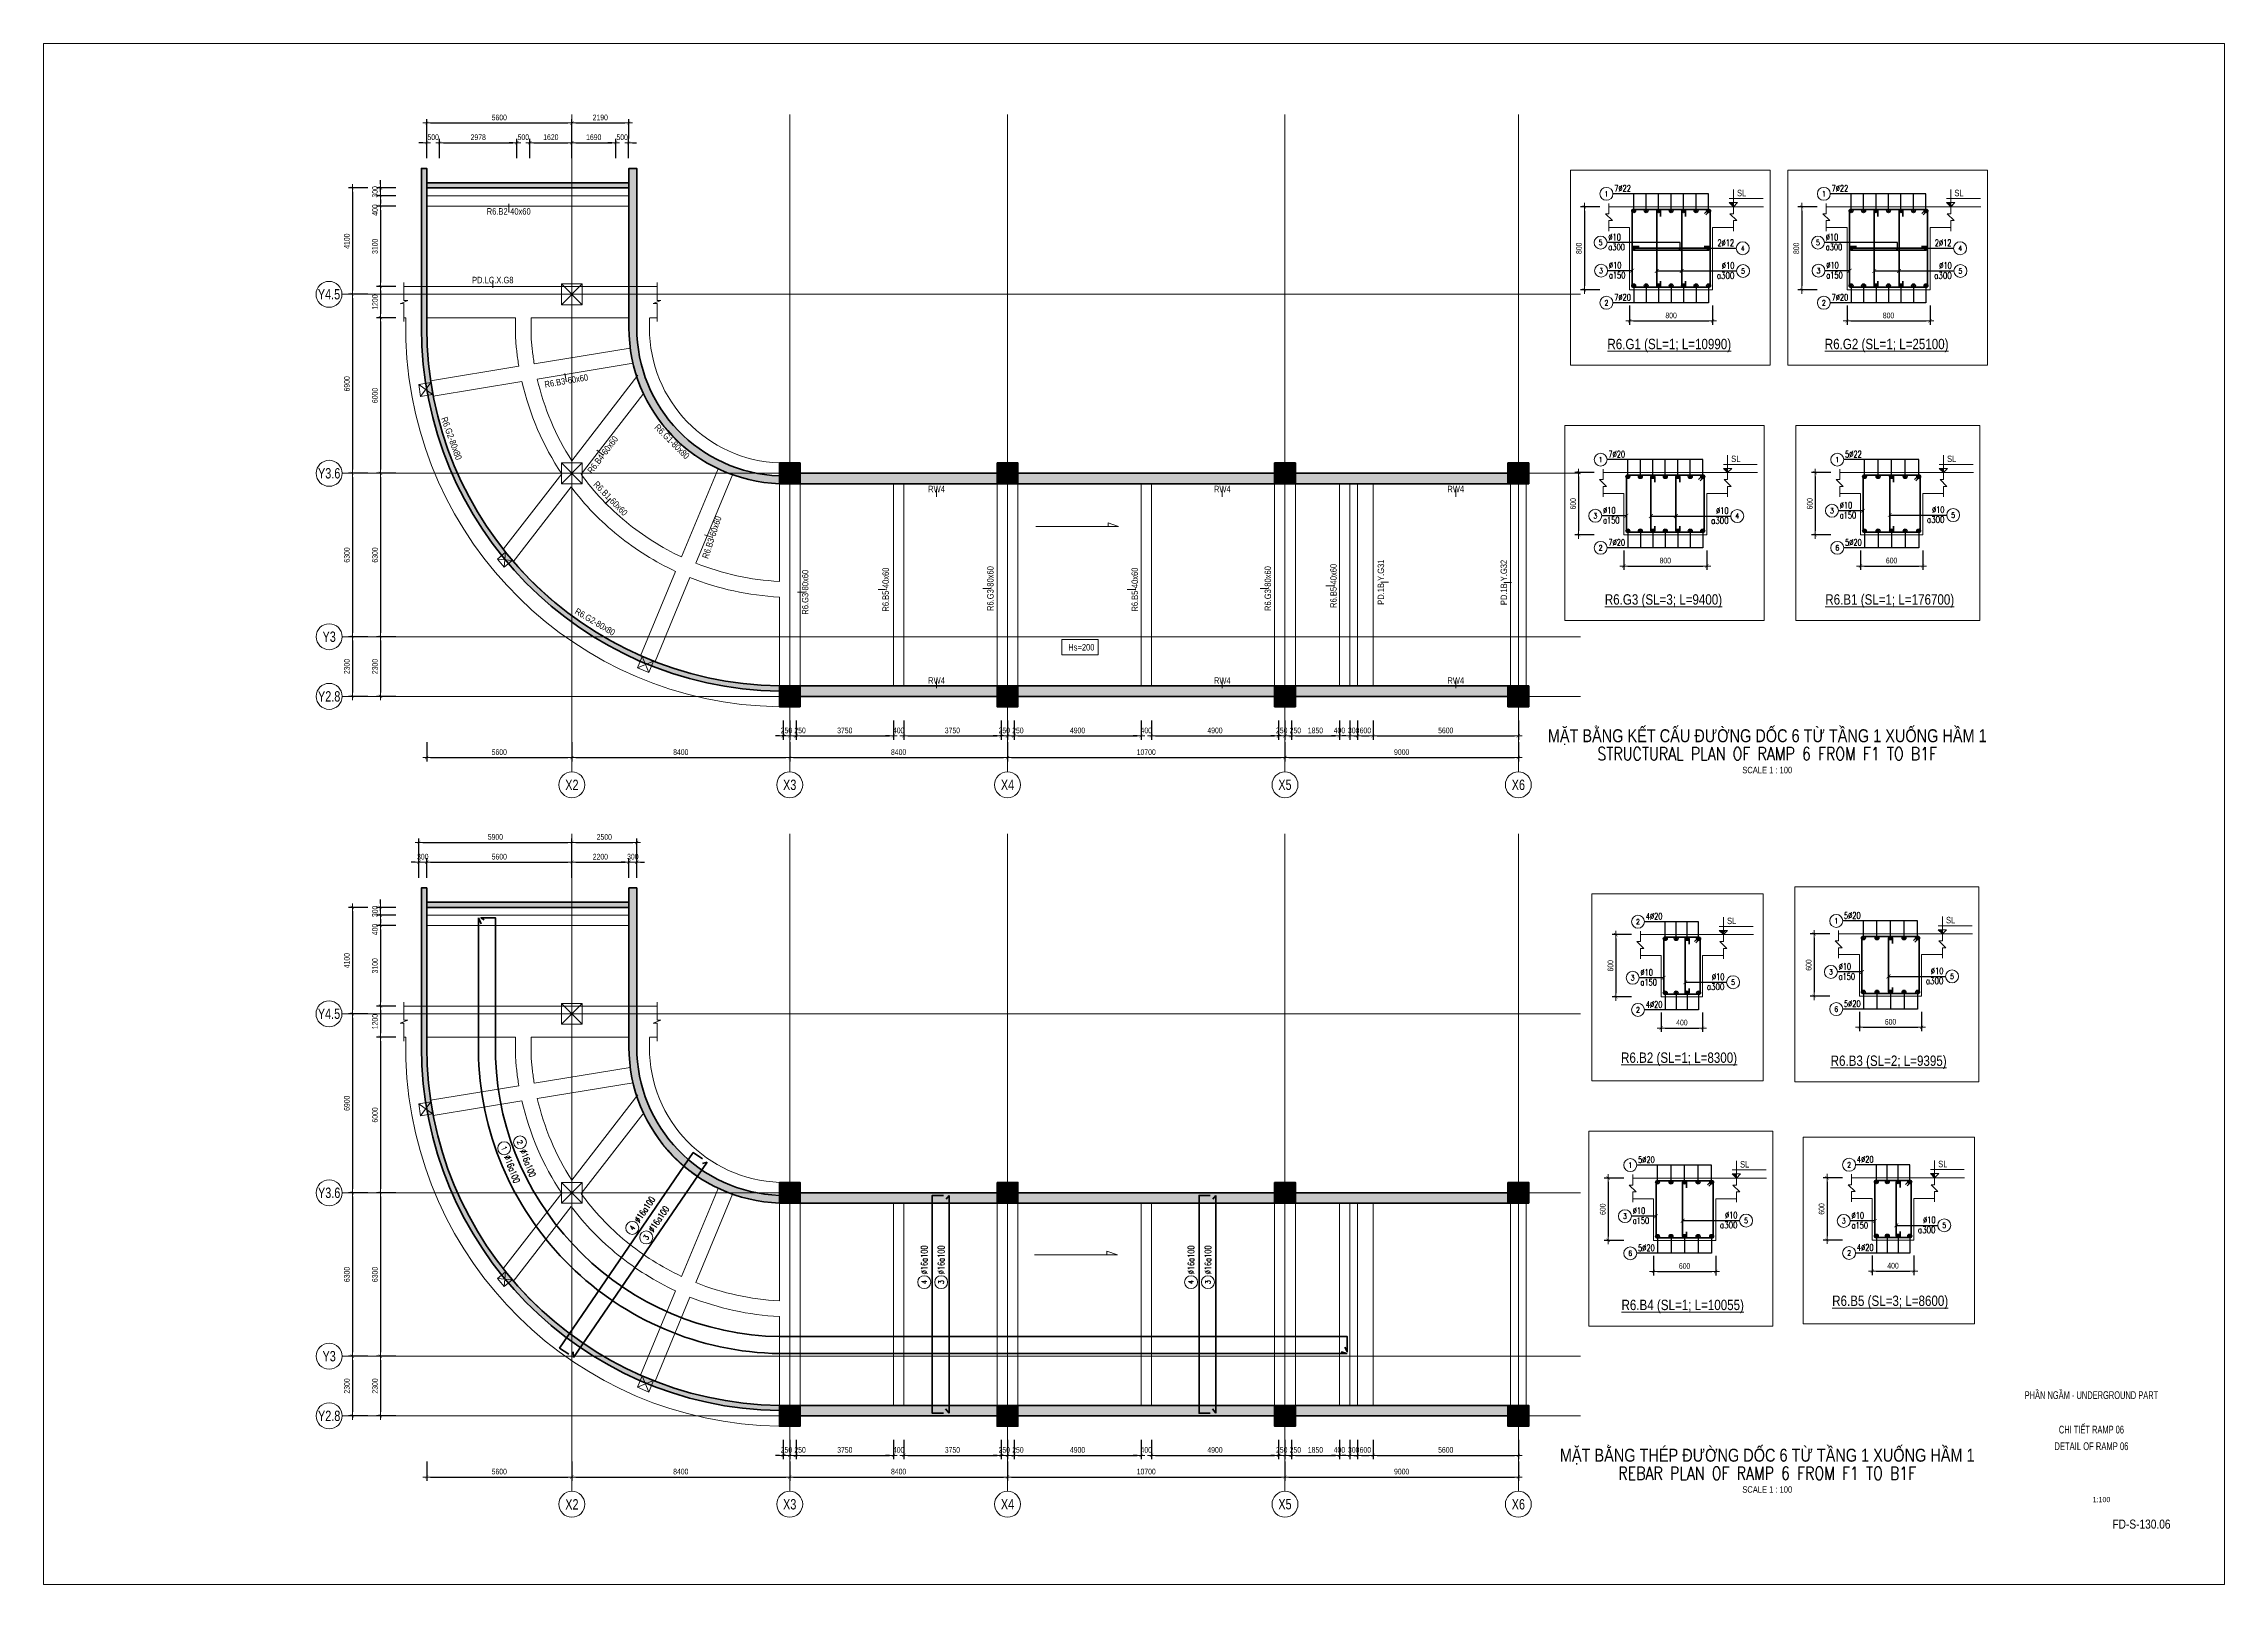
# Paper-space layout 'FD-S-130.06' of a CAD drawing. Header units: millimetres. Extents: x 0 to 841, y 0 to 594.
# The model-space entities are those that its viewports show. They can reach past a viewport. Long polylines and large blocks are cut down to what shows.
import ezdxf
from ezdxf.enums import TextEntityAlignment as Align

# ---------------------------------------------------------------- set-up
doc = ezdxf.new("R2010")
doc.units = ezdxf.units.MM
doc.header["$MEASUREMENT"] = 0
for name, pattern in [('_DASH', [0.6000000000000001, 0.4, -0.2]), ('CENTER2', [1.125, 0.75, -0.125, 0.125, -0.125]), ('HIDDEN2', [4.762499999999999, 3.175, -1.5875]), ('PD_1F_Col$0$HIDDEN2', [4.762499999999999, 3.175, -1.5875]), ('POD_Grid$0$CENTER2', [1.125, 0.75, -0.125, 0.125, -0.125])]:
    doc.linetypes.add(name, pattern=pattern)
doc.layers.get('Defpoints').update_dxf_attribs({"color": 151, "lineweight": 9})
for name, color, linetype, lineweight in [('kata_thep - H', 4, 'Continuous', 35), ('NDC_S_ANNO', 7, 'Continuous', 20), ('NDC_S_AXIS', 5, 'CENTER2', 13), ('NDC_S_BEAM', 3, 'HIDDEN2', 20), ('NDC_S_CONTINUOUS', 3, 'Continuous', 20), ('NDC_S_DIM', 1, 'Continuous', 15), ('NDC_S_ENG TITLE', 3, 'Continuous', 20), ('NDC_S_HATCH MATERIAL', 8, 'Continuous', 13), ('NDC_S_REBAR', 4, 'Continuous', 35), ('NDC_S_SLAB', 2, 'Continuous', 20), ('NDC_S_STIRRUP', 4, 'Continuous', 40), ('NDC_S_SYMBOL', 1, 'Continuous', 15), ('NDC_S_TEXT SYMBOL', 7, 'Continuous', 20), ('NDC_S_THIN LINE', 8, 'Continuous', 9), ('NDC_S_VN TEXT', 7, 'Continuous', 20), ('NDC_S_VN TITLE', 6, 'Continuous', 35), ('PD_1F_Col$0$NDC_S_HIDDEN', 8, 'PD_1F_Col$0$HIDDEN2', 13), ('PD_B1F_Col$0$NDC_S-COLUMN', 4, 'Continuous', 40), ('PD_B1F_Col$0$NDC_S_HATCH COLUMN AND WALL', 251, 'Continuous', 13), ('POD_Grid$0$NDC_S_AXIS', 5, 'POD_Grid$0$CENTER2', 13), ('Ramp wall 2.1(B1)$0$NDC_S_WALL', 6, 'Continuous', 35)]:
    doc.layers.add(name, color=color, linetype=linetype, lineweight=lineweight)
doc.styles.add('ARIAL', font='arial.ttf', dxfattribs={"width": 0.8})
doc.styles.add('NDC_ANNO', font='', dxfattribs={"width": 0.8})
doc.styles.add('NDC_ARIAL', font='arial.ttf', dxfattribs={"width": 0.85})
doc.styles.add('NDC_DIM', font='', dxfattribs={"width": 0.75})
doc.styles.add('NDC_EN TXT', font='romans.shx', dxfattribs={"width": 0.8})
doc.styles.add('NDC_VIE TXT', font='arial.ttf', dxfattribs={"width": 0.8})
doc.styles.get('NDC_ANNO').set_extended_font_data('Dotum')
doc.styles.get('NDC_DIM').set_extended_font_data('Dotum')
doc.dimstyles.new('NDC_dim_100', dxfattribs={"dimscale": 100, "dimtxt": 2.2, "dimasz": 1.5, "dimexe": 1.5, "dimexo": 2.5, "dimgap": 1, "dimtad": 1, "dimdec": 0, "dimzin": 0, "dimdsep": 46, "dimtxsty": 'NDC_DIM', "dimblk": 'DIMMARK', "dimcen": 0.09, "dimdle": 1.2, "dimclrd": 1, "dimclre": 1, "dimclrt": 3, "dimadec": 0, "dimazin": 0, "dimtfac": 1, "dimtdec": 0, "dimtix": 1, "dimtofl": 0, "dimtmove": 0, "dimatfit": 3, "dimfxl": 6, "dimfxlon": 1, "dimtolj": 1, "dimtzin": 0, "dimarcsym": 0})
doc.dimstyles.new('NDC_dim_25', dxfattribs={"dimscale": 25, "dimtxt": 2.2, "dimasz": 1.5, "dimexe": 1.5, "dimexo": 2.5, "dimgap": 1, "dimtad": 1, "dimdec": 0, "dimzin": 0, "dimdsep": 46, "dimtxsty": 'NDC_DIM', "dimblk": 'DIMMARK', "dimcen": 0.09, "dimdle": 1.2, "dimclrd": 1, "dimclre": 1, "dimclrt": 3, "dimadec": 0, "dimazin": 0, "dimtfac": 1, "dimtdec": 0, "dimtix": 1, "dimtofl": 0, "dimtmove": 0, "dimatfit": 3, "dimfxl": 6, "dimfxlon": 1, "dimtolj": 1, "dimtzin": 0, "dimarcsym": 0})
doc.dimstyles.new('NDC_dim_iso', dxfattribs={"dimtxt": 2.2, "dimasz": 1, "dimexe": 1.5, "dimexo": 2.5, "dimgap": 1, "dimtad": 1, "dimdec": 0, "dimzin": 0, "dimdsep": 46, "dimtxsty": 'NDC_DIM', "dimblk": 'DIMMARK', "dimcen": 0.09, "dimdle": 1.2, "dimclrd": 1, "dimclre": 1, "dimclrt": 3, "dimadec": 0, "dimazin": 0, "dimtfac": 1, "dimtdec": 0, "dimtix": 1, "dimtofl": 0, "dimtmove": 0, "dimatfit": 3, "dimfxl": 6, "dimfxlon": 1, "dimtolj": 1, "dimtzin": 0, "dimarcsym": 0})
pattern_1 = [(49.99999999999999, (3000.643463518936, 27737.46174116735), (215.178054780226, -18.82564049477853), [22.5, -247.5]), (355, (3000.643463518936, 27737.46174116735), (-41.6254000839, 225.6576401100035), [18, -198]), (100.4514, (3018.574967518936, 27735.89293916735), (173.5528145142065, 206.8318626182861), [19.122057, -210.3426336]), (46.18420000000001, (3000.643463518936, 27797.46174116735), (320.1723145876933, -49.65570429870542), [33.75, -371.25]), (96.6356, (3027.324487018936, 27793.32374906735), (280.398811664611, 292.2353612701325), [28.6830864, -315.5139]), (351.1842, (3000.643463518936, 27797.46174116735), (280.3985835400882, 292.2355802775974), [27, -297]), (21, (3030.643463518936, 27782.46174116735), (179.0721156355385, -120.7856671996016), [22.5, -247.5]), (326.0000000000001, (3030.643463518936, 27782.46174116735), (72.99459957647451, 217.5450135140559), [18, -198]), (71.4514, (3045.566133418936, 27772.39625936735), (252.066788574447, 96.75914901298572), [19.122057, -210.3426336]), (37.50000000000001, (3000.643463518936, 27737.46174116735), (3.647956595187201, 99.86815614939344), [0, -195.6, 0, -201, 0, -198.75]), (7.499999999999999, (3000.643463518936, 27737.46174116735), (78.92086123264458, 118.3235135647081), [0, -114.6, 0, -191.1, 0, -75.75]), (327.5, (2933.743463518936, 27737.46174116735), (160.1467308517227, -6.766461520313927), [0, -75, 0, -234, 0, -310.5]), (317.5, (2903.743463518936, 27737.46174116735), (174.9558508027159, 30.03149469969532), [0, -97.5, 0, -155.4, 0, -220.5]), (45, (3000.643463518936, 27737.46174116735), (-90.15611460128481, 90.15611460128481), []), (45, (3000.643463518936, 27774.21174116735), (-90.15611460128481, 90.15611460128481), [])]

# ---------------------------------------------------------------- blocks, each defined once
blk = doc.blocks.new('DIMMARK')
at = {"layer": 'NDC_S_DIM', "color": 1}
blk.add_line((-1.5, 0), (1, 0), dxfattribs=at)
at = {"layer": 'NDC_S_DIM', "color": 2, "const_width": 0.1}
blk.add_lwpolyline([(-0.4242640687119285, -0.4242640687119285), (0.4242640687119285, 0.4242640687119285)], dxfattribs=at)
blk = doc.blocks.new('*D550')
at = {"layer": 'Defpoints', "color": 0, "transparency": 16777216}
for p in [(586313.82904163, 536102.0947215423), (585813.82904163, 534779.540291798), (586313.82904163, 534356.4802922544)]:
    blk.add_point(p, dxfattribs=at)
at = {"layer": 'NDC_S_DIM', "color": 1, "lineweight": -2, "transparency": 16777216}
for p, q in [((585813.82904163, 535502.0947215423), (585813.82904163, 536252.0947215423)), ((586313.82904163, 535502.0947215423), (586313.82904163, 536252.0947215423)), ((585663.82904163, 536102.0947215423), (585513.82904163, 536102.0947215423)), ((586463.82904163, 536102.0947215423), (586613.82904163, 536102.0947215423))]:
    blk.add_line(p, q, dxfattribs=at)
at = {"layer": 'NDC_S_DIM', "color": 1, "lineweight": -2, "transparency": 16777216, "xscale": 150, "yscale": 150, "zscale": 150}
blk.add_blockref('DIMMARK', (585813.82904163, 536102.0947215423), dxfattribs=at)
at = {"layer": 'NDC_S_DIM', "color": 1, "lineweight": -2, "transparency": 16777216, "xscale": 150, "yscale": 150, "zscale": 150, "rotation": 180}
blk.add_blockref('DIMMARK', (586313.82904163, 536102.0947215423), dxfattribs=at)
at = {"layer": 'NDC_S_DIM', "color": 3, "transparency": 16777216, "insert": (586063.82904163, 536312.2439752737), "char_height": 220, "attachment_point": 5, "style": 'NDC_DIM'}
blk.add_mtext('\\A1;500', dxfattribs=at)
blk = doc.blocks.new('*D551')
at = {"layer": 'Defpoints', "color": 0, "transparency": 16777216}
for p in [(589291.6009856594, 536102.0947215423), (586313.82904163, 534356.4802922544), (589291.6009856594, 533656.4802922544)]:
    blk.add_point(p, dxfattribs=at)
at = {"layer": 'NDC_S_DIM', "color": 1, "lineweight": -2, "transparency": 16777216}
for p, q in [((586313.82904163, 535502.0947215423), (586313.82904163, 536252.0947215423)), ((589291.6009856594, 535502.0947215423), (589291.6009856594, 536252.0947215423)), ((586463.82904163, 536102.0947215423), (589141.6009856594, 536102.0947215423))]:
    blk.add_line(p, q, dxfattribs=at)
at = {"layer": 'NDC_S_DIM', "color": 1, "lineweight": -2, "transparency": 16777216, "xscale": 150, "yscale": 150, "zscale": 150, "rotation": 180}
blk.add_blockref('DIMMARK', (586313.82904163, 536102.0947215423), dxfattribs=at)
at = {"layer": 'NDC_S_DIM', "color": 1, "lineweight": -2, "transparency": 16777216, "xscale": 150, "yscale": 150, "zscale": 150}
blk.add_blockref('DIMMARK', (589291.6009856594, 536102.0947215423), dxfattribs=at)
at = {"layer": 'NDC_S_DIM', "color": 3, "transparency": 16777216, "insert": (587802.7150136447, 536312.2439752737), "char_height": 220, "attachment_point": 5, "style": 'NDC_DIM'}
blk.add_mtext('\\A1;2978', dxfattribs=at)
blk = doc.blocks.new('*D552')
at = {"layer": 'Defpoints', "color": 0, "transparency": 16777216}
for p in [(589791.6009856594, 536102.0947215423), (589291.6009856594, 533656.4802922544), (589791.6009856594, 533656.4802922544)]:
    blk.add_point(p, dxfattribs=at)
at = {"layer": 'NDC_S_DIM', "color": 1, "lineweight": -2, "transparency": 16777216}
for p, q in [((589291.6009856594, 535502.0947215423), (589291.6009856594, 536252.0947215423)), ((589791.6009856594, 535502.0947215423), (589791.6009856594, 536252.0947215423)), ((589141.6009856594, 536102.0947215423), (588991.6009856594, 536102.0947215423)), ((589941.6009856594, 536102.0947215423), (590091.6009856594, 536102.0947215423))]:
    blk.add_line(p, q, dxfattribs=at)
at = {"layer": 'NDC_S_DIM', "color": 1, "lineweight": -2, "transparency": 16777216, "xscale": 150, "yscale": 150, "zscale": 150}
blk.add_blockref('DIMMARK', (589291.6009856594, 536102.0947215423), dxfattribs=at)
at = {"layer": 'NDC_S_DIM', "color": 1, "lineweight": -2, "transparency": 16777216, "xscale": 150, "yscale": 150, "zscale": 150, "rotation": 180}
blk.add_blockref('DIMMARK', (589791.6009856594, 536102.0947215423), dxfattribs=at)
at = {"layer": 'NDC_S_DIM', "color": 3, "transparency": 16777216, "insert": (589541.6009856594, 536312.2439752737), "char_height": 220, "attachment_point": 5, "style": 'NDC_DIM'}
blk.add_mtext('\\A1;500', dxfattribs=at)
blk = doc.blocks.new('*D553')
at = {"layer": 'Defpoints', "color": 0, "transparency": 16777216}
for p in [(591411.8197112944, 536102.0947215423), (589791.6009856594, 533656.4802922544), (591411.8197112944, 533656.4802922544)]:
    blk.add_point(p, dxfattribs=at)
at = {"layer": 'NDC_S_DIM', "color": 1, "lineweight": -2, "transparency": 16777216}
for p, q in [((589791.6009856594, 535502.0947215423), (589791.6009856594, 536252.0947215423)), ((591411.8197112944, 535502.0947215423), (591411.8197112944, 536252.0947215423)), ((589941.6009856594, 536102.0947215423), (591261.8197112944, 536102.0947215423))]:
    blk.add_line(p, q, dxfattribs=at)
at = {"layer": 'NDC_S_DIM', "color": 1, "lineweight": -2, "transparency": 16777216, "xscale": 150, "yscale": 150, "zscale": 150, "rotation": 180}
blk.add_blockref('DIMMARK', (589791.6009856594, 536102.0947215423), dxfattribs=at)
at = {"layer": 'NDC_S_DIM', "color": 1, "lineweight": -2, "transparency": 16777216, "xscale": 150, "yscale": 150, "zscale": 150}
blk.add_blockref('DIMMARK', (591411.8197112944, 536102.0947215423), dxfattribs=at)
at = {"layer": 'NDC_S_DIM', "color": 3, "transparency": 16777216, "insert": (590601.7103484769, 536312.2439752737), "char_height": 220, "attachment_point": 5, "style": 'NDC_DIM'}
blk.add_mtext('\\A1;1620', dxfattribs=at)
blk = doc.blocks.new('*D554')
at = {"layer": 'Defpoints', "color": 0, "transparency": 16777216}
for p in [(593103.0517355731, 536102.0947215423), (591412.8197112944, 533656.4802922544), (593103.0517355731, 533656.4802922544)]:
    blk.add_point(p, dxfattribs=at)
at = {"layer": 'NDC_S_DIM', "color": 1, "lineweight": -2, "transparency": 16777216}
for p, q in [((591412.8197112944, 535502.0947215423), (591412.8197112944, 536252.0947215423)), ((593103.0517355731, 535502.0947215423), (593103.0517355731, 536252.0947215423)), ((591562.8197112944, 536102.0947215423), (592953.0517355731, 536102.0947215423))]:
    blk.add_line(p, q, dxfattribs=at)
at = {"layer": 'NDC_S_DIM', "color": 1, "lineweight": -2, "transparency": 16777216, "xscale": 150, "yscale": 150, "zscale": 150, "rotation": 180}
blk.add_blockref('DIMMARK', (591412.8197112944, 536102.0947215423), dxfattribs=at)
at = {"layer": 'NDC_S_DIM', "color": 1, "lineweight": -2, "transparency": 16777216, "xscale": 150, "yscale": 150, "zscale": 150}
blk.add_blockref('DIMMARK', (593103.0517355731, 536102.0947215423), dxfattribs=at)
at = {"layer": 'NDC_S_DIM', "color": 3, "transparency": 16777216, "insert": (592257.9357234337, 536312.2439752737), "char_height": 220, "attachment_point": 5, "style": 'NDC_DIM'}
blk.add_mtext('\\A1;1690', dxfattribs=at)
blk = doc.blocks.new('*D555')
at = {"layer": 'Defpoints', "color": 0, "transparency": 16777216}
for p in [(593603.0517355729, 536102.0947215423), (593103.0517355731, 533656.4802922544), (593603.0517355729, 533656.4802922544)]:
    blk.add_point(p, dxfattribs=at)
at = {"layer": 'NDC_S_DIM', "color": 1, "lineweight": -2, "transparency": 16777216}
for p, q in [((593103.0517355731, 535502.0947215423), (593103.0517355731, 536252.0947215423)), ((593603.0517355729, 535502.0947215423), (593603.0517355729, 536252.0947215423)), ((592953.0517355731, 536102.0947215423), (592803.0517355731, 536102.0947215423)), ((593753.0517355729, 536102.0947215423), (593903.0517355729, 536102.0947215423))]:
    blk.add_line(p, q, dxfattribs=at)
at = {"layer": 'NDC_S_DIM', "color": 1, "lineweight": -2, "transparency": 16777216, "xscale": 150, "yscale": 150, "zscale": 150}
blk.add_blockref('DIMMARK', (593103.0517355731, 536102.0947215423), dxfattribs=at)
at = {"layer": 'NDC_S_DIM', "color": 1, "lineweight": -2, "transparency": 16777216, "xscale": 150, "yscale": 150, "zscale": 150, "rotation": 180}
blk.add_blockref('DIMMARK', (593603.0517355729, 536102.0947215423), dxfattribs=at)
at = {"layer": 'NDC_S_DIM', "color": 3, "transparency": 16777216, "insert": (593353.051735573, 536312.2439752737), "char_height": 220, "attachment_point": 5, "style": 'NDC_DIM'}
blk.add_mtext('\\A1;500', dxfattribs=at)
blk = doc.blocks.new('*D556')
at = {"layer": 'Defpoints', "color": 0, "transparency": 16777216}
for p in [(591413.8197112944, 536863.2423666791), (585813.82904163, 534956.4802922544), (591413.8197112944, 534956.4802922544)]:
    blk.add_point(p, dxfattribs=at)
at = {"layer": 'NDC_S_DIM', "color": 1, "lineweight": -2, "transparency": 16777216}
for p, q in [((585813.82904163, 536263.2423666791), (585813.82904163, 537013.2423666791)), ((591413.8197112944, 536263.2423666791), (591413.8197112944, 537013.2423666791)), ((585963.82904163, 536863.2423666791), (591263.8197112944, 536863.2423666791))]:
    blk.add_line(p, q, dxfattribs=at)
at = {"layer": 'NDC_S_DIM', "color": 1, "lineweight": -2, "transparency": 16777216, "xscale": 150, "yscale": 150, "zscale": 150, "rotation": 180}
blk.add_blockref('DIMMARK', (585813.82904163, 536863.2423666791), dxfattribs=at)
at = {"layer": 'NDC_S_DIM', "color": 1, "lineweight": -2, "transparency": 16777216, "xscale": 150, "yscale": 150, "zscale": 150}
blk.add_blockref('DIMMARK', (591413.8197112944, 536863.2423666791), dxfattribs=at)
at = {"layer": 'NDC_S_DIM', "color": 3, "transparency": 16777216, "insert": (588613.8243764623, 537073.3916204105), "char_height": 220, "attachment_point": 5, "style": 'NDC_DIM'}
blk.add_mtext('\\A1;5600', dxfattribs=at)
blk = doc.blocks.new('*D557')
at = {"layer": 'Defpoints', "color": 0, "transparency": 16777216}
for p in [(593604.051735573, 536863.2423666791), (591413.8197112944, 534956.4802922544), (593604.051735573, 534956.4802922544)]:
    blk.add_point(p, dxfattribs=at)
at = {"layer": 'NDC_S_DIM', "color": 1, "lineweight": -2, "transparency": 16777216}
for p, q in [((591413.8197112944, 536263.2423666791), (591413.8197112944, 537013.2423666791)), ((593604.051735573, 536263.2423666791), (593604.051735573, 537013.2423666791)), ((591563.8197112944, 536863.2423666791), (593454.051735573, 536863.2423666791))]:
    blk.add_line(p, q, dxfattribs=at)
at = {"layer": 'NDC_S_DIM', "color": 1, "lineweight": -2, "transparency": 16777216, "xscale": 150, "yscale": 150, "zscale": 150, "rotation": 180}
blk.add_blockref('DIMMARK', (591413.8197112944, 536863.2423666791), dxfattribs=at)
at = {"layer": 'NDC_S_DIM', "color": 1, "lineweight": -2, "transparency": 16777216, "xscale": 150, "yscale": 150, "zscale": 150}
blk.add_blockref('DIMMARK', (593604.051735573, 536863.2423666791), dxfattribs=at)
at = {"layer": 'NDC_S_DIM', "color": 3, "transparency": 16777216, "insert": (592508.9357234337, 537073.3916204105), "char_height": 220, "attachment_point": 5, "style": 'NDC_DIM'}
blk.add_mtext('\\A1;2190', dxfattribs=at)
blk = doc.blocks.new('*D558')
at = {"layer": 'Defpoints', "color": 0, "transparency": 16777216}
for p in [(586313.8290416303, 534356.4802922546), (584030.4544068046, 534056.4802922546), (586313.8290416303, 534056.4802922546)]:
    blk.add_point(p, dxfattribs=at)
at = {"layer": 'NDC_S_DIM', "color": 1, "lineweight": -2, "transparency": 16777216}
for p, q in [((584030.4544068046, 534506.4802922546), (584030.4544068046, 534656.4802922546)), ((584630.4544068046, 534356.4802922546), (583880.4544068046, 534356.4802922546)), ((584630.4544068046, 534056.4802922546), (583880.4544068046, 534056.4802922546)), ((584030.4544068046, 533906.4802922546), (584030.4544068046, 533756.4802922546))]:
    blk.add_line(p, q, dxfattribs=at)
at = {"layer": 'NDC_S_DIM', "color": 1, "lineweight": -2, "transparency": 16777216, "xscale": 150, "yscale": 150, "zscale": 150}
for p, rotation in [((584030.4544068046, 534356.4802922546), 270), ((584030.4544068046, 534056.4802922546), 90)]:
    blk.add_blockref('DIMMARK', p, dxfattribs=dict(at, rotation=rotation))
at = {"layer": 'NDC_S_DIM', "color": 3, "transparency": 16777216, "insert": (583820.3051530733, 534206.4802922544), "char_height": 220, "attachment_point": 5, "rotation": 90, "style": 'NDC_DIM'}
blk.add_mtext('\\A1;300', dxfattribs=at)
blk = doc.blocks.new('*D559')
at = {"layer": 'Defpoints', "color": 0, "transparency": 16777216}
for p in [(586313.8290416303, 534056.4802922546), (584030.4544068051, 533656.4802922546), (586313.8290416303, 533656.4802922546)]:
    blk.add_point(p, dxfattribs=at)
at = {"layer": 'NDC_S_DIM', "color": 1, "lineweight": -2, "transparency": 16777216}
for p, q in [((584030.4544068051, 534206.4802922546), (584030.4544068051, 534356.4802922546)), ((584630.4544068051, 534056.4802922546), (583880.4544068051, 534056.4802922546)), ((584630.4544068051, 533656.4802922546), (583880.4544068051, 533656.4802922546)), ((584030.4544068051, 533506.4802922546), (584030.4544068051, 533356.4802922546))]:
    blk.add_line(p, q, dxfattribs=at)
at = {"layer": 'NDC_S_DIM', "color": 1, "lineweight": -2, "transparency": 16777216, "xscale": 150, "yscale": 150, "zscale": 150}
for p, rotation in [((584030.4544068051, 534056.4802922546), 270), ((584030.4544068051, 533656.4802922546), 90)]:
    blk.add_blockref('DIMMARK', p, dxfattribs=dict(at, rotation=rotation))
at = {"layer": 'NDC_S_DIM', "color": 3, "transparency": 16777216, "insert": (583820.3051530733, 533506.4802922546), "char_height": 220, "attachment_point": 5, "rotation": 90, "style": 'NDC_DIM'}
blk.add_mtext('\\A1;400', dxfattribs=at)
blk = doc.blocks.new('*D560')
at = {"layer": 'Defpoints', "color": 0, "transparency": 16777216}
for p in [(586313.8290416303, 533656.4802922546), (584030.4544068053, 530556.4802916909), (586313.8290416591, 530556.4802916909)]:
    blk.add_point(p, dxfattribs=at)
at = {"layer": 'NDC_S_DIM', "color": 1, "lineweight": -2, "transparency": 16777216}
for p, q in [((584630.4544068053, 533656.4802922546), (583880.4544068053, 533656.4802922546)), ((584030.4544068053, 533506.4802922546), (584030.4544068053, 530706.4802916909)), ((584630.4544068053, 530556.4802916909), (583880.4544068053, 530556.4802916909))]:
    blk.add_line(p, q, dxfattribs=at)
at = {"layer": 'NDC_S_DIM', "color": 1, "lineweight": -2, "transparency": 16777216, "xscale": 150, "yscale": 150, "zscale": 150}
for p, rotation in [((584030.4544068053, 533656.4802922546), 90), ((584030.4544068053, 530556.4802916909), 270)]:
    blk.add_blockref('DIMMARK', p, dxfattribs=dict(at, rotation=rotation))
at = {"layer": 'NDC_S_DIM', "color": 3, "transparency": 16777216, "insert": (583820.305153074, 532106.4802919725), "char_height": 220, "attachment_point": 5, "rotation": 90, "style": 'NDC_DIM'}
blk.add_mtext('\\A1;3100', dxfattribs=at)
blk = doc.blocks.new('*D561')
at = {"layer": 'Defpoints', "color": 0, "transparency": 16777216}
for p in [(586313.8290416591, 530556.4802916909), (584030.4544068058, 529356.4802921719), (586313.8290416157, 529356.4802921719)]:
    blk.add_point(p, dxfattribs=at)
at = {"layer": 'NDC_S_DIM', "color": 1, "lineweight": -2, "transparency": 16777216}
for p, q in [((584630.4544068058, 530556.4802916909), (583880.4544068058, 530556.4802916909)), ((584030.4544068058, 530406.4802916909), (584030.4544068058, 529506.4802921719)), ((584630.4544068058, 529356.4802921719), (583880.4544068058, 529356.4802921719))]:
    blk.add_line(p, q, dxfattribs=at)
at = {"layer": 'NDC_S_DIM', "color": 1, "lineweight": -2, "transparency": 16777216, "xscale": 150, "yscale": 150, "zscale": 150}
for p, rotation in [((584030.4544068058, 530556.4802916909), 90), ((584030.4544068058, 529356.4802921719), 270)]:
    blk.add_blockref('DIMMARK', p, dxfattribs=dict(at, rotation=rotation))
at = {"layer": 'NDC_S_DIM', "color": 3, "transparency": 16777216, "insert": (583820.3051530744, 529956.4802919312), "char_height": 220, "attachment_point": 5, "rotation": 90, "style": 'NDC_DIM'}
blk.add_mtext('\\A1;1200', dxfattribs=at)
blk = doc.blocks.new('*D562')
at = {"layer": 'Defpoints', "color": 0, "transparency": 16777216}
for p in [(586313.8290416157, 529356.4802921719), (584030.4544068058, 523356.4802922547), (585112.5457221691, 523356.4802922547)]:
    blk.add_point(p, dxfattribs=at)
at = {"layer": 'NDC_S_DIM', "color": 1, "lineweight": -2, "transparency": 16777216}
for p, q in [((584630.4544068058, 529356.4802921719), (583880.4544068058, 529356.4802921719)), ((584030.4544068058, 529206.4802921719), (584030.4544068058, 523506.4802922547)), ((584630.4544068058, 523356.4802922547), (583880.4544068058, 523356.4802922547))]:
    blk.add_line(p, q, dxfattribs=at)
at = {"layer": 'NDC_S_DIM', "color": 1, "lineweight": -2, "transparency": 16777216, "xscale": 150, "yscale": 150, "zscale": 150}
for p, rotation in [((584030.4544068058, 529356.4802921719), 90), ((584030.4544068058, 523356.4802922547), 270)]:
    blk.add_blockref('DIMMARK', p, dxfattribs=dict(at, rotation=rotation))
at = {"layer": 'NDC_S_DIM', "color": 3, "transparency": 16777216, "insert": (583820.3051530744, 526356.480292213), "char_height": 220, "attachment_point": 5, "rotation": 90, "style": 'NDC_DIM'}
blk.add_mtext('\\A1;6000', dxfattribs=at)
blk = doc.blocks.new('*D563')
at = {"layer": 'Defpoints', "color": 0, "transparency": 16777216}
for p in [(585112.5457221691, 523356.4802922547), (584030.4544068058, 517056.4802922548), (585951.7046852221, 517056.4802922548)]:
    blk.add_point(p, dxfattribs=at)
at = {"layer": 'NDC_S_DIM', "color": 1, "lineweight": -2, "transparency": 16777216}
for p, q in [((584630.4544068058, 523356.4802922547), (583880.4544068058, 523356.4802922547)), ((584030.4544068058, 523206.4802922547), (584030.4544068058, 517206.4802922548)), ((584630.4544068058, 517056.4802922548), (583880.4544068058, 517056.4802922548))]:
    blk.add_line(p, q, dxfattribs=at)
at = {"layer": 'NDC_S_DIM', "color": 1, "lineweight": -2, "transparency": 16777216, "xscale": 150, "yscale": 150, "zscale": 150}
for p, rotation in [((584030.4544068058, 523356.4802922547), 90), ((584030.4544068058, 517056.4802922548), 270)]:
    blk.add_blockref('DIMMARK', p, dxfattribs=dict(at, rotation=rotation))
at = {"layer": 'NDC_S_DIM', "color": 3, "transparency": 16777216, "insert": (583820.3051530744, 520206.4802922544), "char_height": 220, "attachment_point": 5, "rotation": 90, "style": 'NDC_DIM'}
blk.add_mtext('\\A1;6300', dxfattribs=at)
blk = doc.blocks.new('*D564')
at = {"layer": 'Defpoints', "color": 0, "transparency": 16777216}
for p in [(585951.7046852221, 517056.4802922548), (584030.454406806, 514756.4802922547), (587933.060147831, 514756.4802922547)]:
    blk.add_point(p, dxfattribs=at)
at = {"layer": 'NDC_S_DIM', "color": 1, "lineweight": -2, "transparency": 16777216}
for p, q in [((584630.454406806, 517056.4802922548), (583880.454406806, 517056.4802922548)), ((584030.454406806, 516906.4802922548), (584030.454406806, 514906.4802922547)), ((584630.454406806, 514756.4802922547), (583880.454406806, 514756.4802922547))]:
    blk.add_line(p, q, dxfattribs=at)
at = {"layer": 'NDC_S_DIM', "color": 1, "lineweight": -2, "transparency": 16777216, "xscale": 150, "yscale": 150, "zscale": 150}
for p, rotation in [((584030.454406806, 517056.4802922548), 90), ((584030.454406806, 514756.4802922547), 270)]:
    blk.add_blockref('DIMMARK', p, dxfattribs=dict(at, rotation=rotation))
at = {"layer": 'NDC_S_DIM', "color": 3, "transparency": 16777216, "insert": (583820.3051530747, 515906.4802922544), "char_height": 220, "attachment_point": 5, "rotation": 90, "style": 'NDC_DIM'}
blk.add_mtext('\\A1;2300', dxfattribs=at)
blk = doc.blocks.new('*D565')
at = {"layer": 'Defpoints', "color": 0, "transparency": 16777216}
for p in [(585813.8290416303, 534356.4802922546), (582947.5575300814, 530256.4802922548), (585813.8197113143, 530256.4802922548)]:
    blk.add_point(p, dxfattribs=at)
at = {"layer": 'NDC_S_DIM', "color": 1, "lineweight": -2, "transparency": 16777216}
for p, q in [((583547.5575300814, 534356.4802922546), (582797.5575300814, 534356.4802922546)), ((582947.5575300814, 534206.4802922546), (582947.5575300814, 530406.4802922548)), ((583547.5575300814, 530256.4802922548), (582797.5575300814, 530256.4802922548))]:
    blk.add_line(p, q, dxfattribs=at)
at = {"layer": 'NDC_S_DIM', "color": 1, "lineweight": -2, "transparency": 16777216, "xscale": 150, "yscale": 150, "zscale": 150}
for p, rotation in [((582947.5575300814, 534356.4802922546), 90), ((582947.5575300814, 530256.4802922548), 270)]:
    blk.add_blockref('DIMMARK', p, dxfattribs=dict(at, rotation=rotation))
at = {"layer": 'NDC_S_DIM', "color": 3, "transparency": 16777216, "insert": (582737.40827635, 532306.4802922545), "char_height": 220, "attachment_point": 5, "rotation": 90, "style": 'NDC_DIM'}
blk.add_mtext('\\A1;4100', dxfattribs=at)
blk = doc.blocks.new('*D566')
at = {"layer": 'Defpoints', "color": 0, "transparency": 16777216}
for p in [(585813.8197113143, 530256.4802922548), (582947.5575300814, 523356.4802922547), (585112.5457221691, 523356.4802922547)]:
    blk.add_point(p, dxfattribs=at)
at = {"layer": 'NDC_S_DIM', "color": 1, "lineweight": -2, "transparency": 16777216}
for p, q in [((583547.5575300814, 530256.4802922548), (582797.5575300814, 530256.4802922548)), ((582947.5575300814, 530106.4802922548), (582947.5575300814, 523506.4802922547)), ((583547.5575300814, 523356.4802922547), (582797.5575300814, 523356.4802922547))]:
    blk.add_line(p, q, dxfattribs=at)
at = {"layer": 'NDC_S_DIM', "color": 1, "lineweight": -2, "transparency": 16777216, "xscale": 150, "yscale": 150, "zscale": 150}
for p, rotation in [((582947.5575300814, 530256.4802922548), 90), ((582947.5575300814, 523356.4802922547), 270)]:
    blk.add_blockref('DIMMARK', p, dxfattribs=dict(at, rotation=rotation))
at = {"layer": 'NDC_S_DIM', "color": 3, "transparency": 16777216, "insert": (582737.40827635, 526806.4802922545), "char_height": 220, "attachment_point": 5, "rotation": 90, "style": 'NDC_DIM'}
blk.add_mtext('\\A1;6900', dxfattribs=at)
blk = doc.blocks.new('*D567')
at = {"layer": 'Defpoints', "color": 0, "transparency": 16777216}
for p in [(585112.5457221691, 523356.4802922547), (582947.5575300816, 517056.4802922548), (585585.3993903061, 517056.4802922548)]:
    blk.add_point(p, dxfattribs=at)
at = {"layer": 'NDC_S_DIM', "color": 1, "lineweight": -2, "transparency": 16777216}
for p, q in [((583547.5575300816, 523356.4802922547), (582797.5575300816, 523356.4802922547)), ((582947.5575300816, 523206.4802922547), (582947.5575300816, 517206.4802922548)), ((583547.5575300816, 517056.4802922548), (582797.5575300816, 517056.4802922548))]:
    blk.add_line(p, q, dxfattribs=at)
at = {"layer": 'NDC_S_DIM', "color": 1, "lineweight": -2, "transparency": 16777216, "xscale": 150, "yscale": 150, "zscale": 150}
for p, rotation in [((582947.5575300816, 523356.4802922547), 90), ((582947.5575300816, 517056.4802922548), 270)]:
    blk.add_blockref('DIMMARK', p, dxfattribs=dict(at, rotation=rotation))
at = {"layer": 'NDC_S_DIM', "color": 3, "transparency": 16777216, "insert": (582737.4082763502, 520206.4802922544), "char_height": 220, "attachment_point": 5, "rotation": 90, "style": 'NDC_DIM'}
blk.add_mtext('\\A1;6300', dxfattribs=at)
blk = doc.blocks.new('*D568')
at = {"layer": 'Defpoints', "color": 0, "transparency": 16777216}
for p in [(585585.3993903061, 517056.4802922548), (582947.5575300818, 514756.4802922547), (585585.3993903061, 514756.4802922547)]:
    blk.add_point(p, dxfattribs=at)
at = {"layer": 'NDC_S_DIM', "color": 1, "lineweight": -2, "transparency": 16777216}
for p, q in [((583547.5575300818, 517056.4802922548), (582797.5575300818, 517056.4802922548)), ((582947.5575300818, 516906.4802922548), (582947.5575300818, 514906.4802922547)), ((583547.5575300818, 514756.4802922547), (582797.5575300818, 514756.4802922547))]:
    blk.add_line(p, q, dxfattribs=at)
at = {"layer": 'NDC_S_DIM', "color": 1, "lineweight": -2, "transparency": 16777216, "xscale": 150, "yscale": 150, "zscale": 150}
for p, rotation in [((582947.5575300818, 517056.4802922548), 90), ((582947.5575300818, 514756.4802922547), 270)]:
    blk.add_blockref('DIMMARK', p, dxfattribs=dict(at, rotation=rotation))
at = {"layer": 'NDC_S_DIM', "color": 3, "transparency": 16777216, "insert": (582737.4082763505, 515906.4802922544), "char_height": 220, "attachment_point": 5, "rotation": 90, "style": 'NDC_DIM'}
blk.add_mtext('\\A1;2300', dxfattribs=at)
blk = doc.blocks.new('*D569')
at = {"layer": 'Defpoints', "color": 0, "transparency": 16777216}
for p in [(585813.82904163, 534278.7817512343), (591413.8197112944, 514359.4450275061), (591413.8197112944, 512396.6926122057)]:
    blk.add_point(p, dxfattribs=at)
at = {"layer": 'NDC_S_DIM', "color": 1, "lineweight": -2, "transparency": 16777216}
for p, q in [((585813.82904163, 512996.6926122057), (585813.82904163, 512246.6926122057)), ((591413.8197112944, 512996.6926122057), (591413.8197112944, 512246.6926122057)), ((585963.82904163, 512396.6926122057), (591263.8197112944, 512396.6926122057))]:
    blk.add_line(p, q, dxfattribs=at)
at = {"layer": 'NDC_S_DIM', "color": 1, "lineweight": -2, "transparency": 16777216, "xscale": 150, "yscale": 150, "zscale": 150, "rotation": 180}
blk.add_blockref('DIMMARK', (585813.82904163, 512396.6926122057), dxfattribs=at)
at = {"layer": 'NDC_S_DIM', "color": 1, "lineweight": -2, "transparency": 16777216, "xscale": 150, "yscale": 150, "zscale": 150}
blk.add_blockref('DIMMARK', (591413.8197112944, 512396.6926122057), dxfattribs=at)
at = {"layer": 'NDC_S_DIM', "color": 3, "transparency": 16777216, "insert": (588613.8243764623, 512606.8418659371), "char_height": 220, "attachment_point": 5, "style": 'NDC_DIM'}
blk.add_mtext('\\A1;5600', dxfattribs=at)
blk = doc.blocks.new('*D570')
at = {"layer": 'Defpoints', "color": 0, "transparency": 16777216}
for p in [(591413.8197112944, 514359.4450275061), (599813.8197112944, 513368.0799788741), (599813.8197112944, 512396.6926122057)]:
    blk.add_point(p, dxfattribs=at)
at = {"layer": 'NDC_S_DIM', "color": 1, "lineweight": -2, "transparency": 16777216}
for p, q in [((591413.8197112944, 512996.6926122057), (591413.8197112944, 512246.6926122057)), ((599813.8197112944, 512996.6926122057), (599813.8197112944, 512246.6926122057)), ((591563.8197112944, 512396.6926122057), (599663.8197112944, 512396.6926122057))]:
    blk.add_line(p, q, dxfattribs=at)
at = {"layer": 'NDC_S_DIM', "color": 1, "lineweight": -2, "transparency": 16777216, "xscale": 150, "yscale": 150, "zscale": 150, "rotation": 180}
blk.add_blockref('DIMMARK', (591413.8197112944, 512396.6926122057), dxfattribs=at)
at = {"layer": 'NDC_S_DIM', "color": 1, "lineweight": -2, "transparency": 16777216, "xscale": 150, "yscale": 150, "zscale": 150}
blk.add_blockref('DIMMARK', (599813.8197112944, 512396.6926122057), dxfattribs=at)
at = {"layer": 'NDC_S_DIM', "color": 3, "transparency": 16777216, "insert": (595613.8197112944, 512606.8418659371), "char_height": 220, "attachment_point": 5, "style": 'NDC_DIM'}
blk.add_mtext('\\A1;8400', dxfattribs=at)
blk = doc.blocks.new('*D571')
at = {"layer": 'Defpoints', "color": 0, "transparency": 16777216}
for p in [(599813.8197112944, 513368.0799788741), (608213.8197112944, 513368.0799788741), (608213.8197112944, 512396.6926122057)]:
    blk.add_point(p, dxfattribs=at)
at = {"layer": 'NDC_S_DIM', "color": 1, "lineweight": -2, "transparency": 16777216}
for p, q in [((599813.8197112944, 512996.6926122057), (599813.8197112944, 512246.6926122057)), ((608213.8197112944, 512996.6926122057), (608213.8197112944, 512246.6926122057)), ((599963.8197112944, 512396.6926122057), (608063.8197112944, 512396.6926122057))]:
    blk.add_line(p, q, dxfattribs=at)
at = {"layer": 'NDC_S_DIM', "color": 1, "lineweight": -2, "transparency": 16777216, "xscale": 150, "yscale": 150, "zscale": 150, "rotation": 180}
blk.add_blockref('DIMMARK', (599813.8197112944, 512396.6926122057), dxfattribs=at)
at = {"layer": 'NDC_S_DIM', "color": 1, "lineweight": -2, "transparency": 16777216, "xscale": 150, "yscale": 150, "zscale": 150}
blk.add_blockref('DIMMARK', (608213.8197112944, 512396.6926122057), dxfattribs=at)
at = {"layer": 'NDC_S_DIM', "color": 3, "transparency": 16777216, "insert": (604013.8197112944, 512606.8418659371), "char_height": 220, "attachment_point": 5, "style": 'NDC_DIM'}
blk.add_mtext('\\A1;8400', dxfattribs=at)
blk = doc.blocks.new('*D572')
at = {"layer": 'Defpoints', "color": 0, "transparency": 16777216}
for p in [(608213.8197112944, 513368.0799788741), (618913.8197112944, 513368.0799788741), (618913.8197112944, 512396.6926122057)]:
    blk.add_point(p, dxfattribs=at)
at = {"layer": 'NDC_S_DIM', "color": 1, "lineweight": -2, "transparency": 16777216}
for p, q in [((608213.8197112944, 512996.6926122057), (608213.8197112944, 512246.6926122057)), ((618913.8197112944, 512996.6926122057), (618913.8197112944, 512246.6926122057)), ((608363.8197112944, 512396.6926122057), (618763.8197112944, 512396.6926122057))]:
    blk.add_line(p, q, dxfattribs=at)
at = {"layer": 'NDC_S_DIM', "color": 1, "lineweight": -2, "transparency": 16777216, "xscale": 150, "yscale": 150, "zscale": 150, "rotation": 180}
blk.add_blockref('DIMMARK', (608213.8197112944, 512396.6926122057), dxfattribs=at)
at = {"layer": 'NDC_S_DIM', "color": 1, "lineweight": -2, "transparency": 16777216, "xscale": 150, "yscale": 150, "zscale": 150}
blk.add_blockref('DIMMARK', (618913.8197112944, 512396.6926122057), dxfattribs=at)
at = {"layer": 'NDC_S_DIM', "color": 3, "transparency": 16777216, "insert": (613563.8197112944, 512606.8418659371), "char_height": 220, "attachment_point": 5, "style": 'NDC_DIM'}
blk.add_mtext('\\A1;10700', dxfattribs=at)
blk = doc.blocks.new('*D573')
at = {"layer": 'Defpoints', "color": 0, "transparency": 16777216}
for p in [(618913.8197112944, 513368.0799788741), (627913.8197112944, 513368.0799788741), (627913.8197112944, 512396.6926122057)]:
    blk.add_point(p, dxfattribs=at)
at = {"layer": 'NDC_S_DIM', "color": 1, "lineweight": -2, "transparency": 16777216}
for p, q in [((618913.8197112944, 512996.6926122057), (618913.8197112944, 512246.6926122057)), ((627913.8197112944, 512996.6926122057), (627913.8197112944, 512246.6926122057)), ((619063.8197112944, 512396.6926122057), (627763.8197112944, 512396.6926122057))]:
    blk.add_line(p, q, dxfattribs=at)
at = {"layer": 'NDC_S_DIM', "color": 1, "lineweight": -2, "transparency": 16777216, "xscale": 150, "yscale": 150, "zscale": 150, "rotation": 180}
blk.add_blockref('DIMMARK', (618913.8197112944, 512396.6926122057), dxfattribs=at)
at = {"layer": 'NDC_S_DIM', "color": 1, "lineweight": -2, "transparency": 16777216, "xscale": 150, "yscale": 150, "zscale": 150}
blk.add_blockref('DIMMARK', (627913.8197112944, 512396.6926122057), dxfattribs=at)
at = {"layer": 'NDC_S_DIM', "color": 3, "transparency": 16777216, "insert": (623413.8197112944, 512606.8418659371), "char_height": 220, "attachment_point": 5, "style": 'NDC_DIM'}
blk.add_mtext('\\A1;9000', dxfattribs=at)
blk = doc.blocks.new('*D574')
at = {"layer": 'Defpoints', "color": 0, "transparency": 16777216}
for p in [(599563.8197112944, 515656.480292255), (599813.8197112944, 515656.4802922549), (599813.8197112944, 513232.0778365369)]:
    blk.add_point(p, dxfattribs=at)
at = {"layer": 'NDC_S_DIM', "color": 1, "lineweight": -2, "transparency": 16777216}
for p, q in [((599563.8197112944, 513832.0778365369), (599563.8197112944, 513082.0778365369)), ((599813.8197112944, 513832.0778365369), (599813.8197112944, 513082.0778365369)), ((599413.8197112944, 513232.0778365369), (599263.8197112944, 513232.0778365369)), ((599963.8197112944, 513232.0778365369), (600113.8197112944, 513232.0778365369))]:
    blk.add_line(p, q, dxfattribs=at)
at = {"layer": 'NDC_S_DIM', "color": 1, "lineweight": -2, "transparency": 16777216, "xscale": 150, "yscale": 150, "zscale": 150}
blk.add_blockref('DIMMARK', (599563.8197112944, 513232.0778365369), dxfattribs=at)
at = {"layer": 'NDC_S_DIM', "color": 1, "lineweight": -2, "transparency": 16777216, "xscale": 150, "yscale": 150, "zscale": 150, "rotation": 180}
blk.add_blockref('DIMMARK', (599813.8197112944, 513232.0778365369), dxfattribs=at)
at = {"layer": 'NDC_S_DIM', "color": 3, "transparency": 16777216, "insert": (599688.8197112944, 513442.2270902683), "char_height": 220, "attachment_point": 5, "style": 'NDC_DIM'}
blk.add_mtext('\\A1;250', dxfattribs=at)
blk = doc.blocks.new('*D575')
at = {"layer": 'Defpoints', "color": 0, "transparency": 16777216}
for p in [(599813.8197112944, 515656.4802922549), (600063.8197112944, 515656.480292255), (600063.8197112944, 513232.0778365369)]:
    blk.add_point(p, dxfattribs=at)
at = {"layer": 'NDC_S_DIM', "color": 1, "lineweight": -2, "transparency": 16777216}
for p, q in [((599813.8197112944, 513832.0778365369), (599813.8197112944, 513082.0778365369)), ((600063.8197112944, 513832.0778365369), (600063.8197112944, 513082.0778365369)), ((599663.8197112944, 513232.0778365369), (599513.8197112944, 513232.0778365369)), ((600213.8197112944, 513232.0778365369), (600363.8197112944, 513232.0778365369))]:
    blk.add_line(p, q, dxfattribs=at)
at = {"layer": 'NDC_S_DIM', "color": 1, "lineweight": -2, "transparency": 16777216, "xscale": 150, "yscale": 150, "zscale": 150}
blk.add_blockref('DIMMARK', (599813.8197112944, 513232.0778365369), dxfattribs=at)
at = {"layer": 'NDC_S_DIM', "color": 1, "lineweight": -2, "transparency": 16777216, "xscale": 150, "yscale": 150, "zscale": 150, "rotation": 180}
blk.add_blockref('DIMMARK', (600063.8197112944, 513232.0778365369), dxfattribs=at)
at = {"layer": 'NDC_S_DIM', "color": 3, "transparency": 16777216, "insert": (600213.8197112944, 513442.2270902683), "char_height": 220, "attachment_point": 5, "style": 'NDC_DIM'}
blk.add_mtext('\\A1;250', dxfattribs=at)
blk = doc.blocks.new('*D576')
at = {"layer": 'Defpoints', "color": 0, "transparency": 16777216}
for p in [(600063.8197112944, 515656.480292255), (603813.8197112944, 515656.4802922549), (603813.8197112944, 513232.0778365369)]:
    blk.add_point(p, dxfattribs=at)
at = {"layer": 'NDC_S_DIM', "color": 1, "lineweight": -2, "transparency": 16777216}
for p, q in [((600063.8197112944, 513832.0778365369), (600063.8197112944, 513082.0778365369)), ((603813.8197112944, 513832.0778365369), (603813.8197112944, 513082.0778365369)), ((600213.8197112944, 513232.0778365369), (603663.8197112944, 513232.0778365369))]:
    blk.add_line(p, q, dxfattribs=at)
at = {"layer": 'NDC_S_DIM', "color": 1, "lineweight": -2, "transparency": 16777216, "xscale": 150, "yscale": 150, "zscale": 150, "rotation": 180}
blk.add_blockref('DIMMARK', (600063.8197112944, 513232.0778365369), dxfattribs=at)
at = {"layer": 'NDC_S_DIM', "color": 1, "lineweight": -2, "transparency": 16777216, "xscale": 150, "yscale": 150, "zscale": 150}
blk.add_blockref('DIMMARK', (603813.8197112944, 513232.0778365369), dxfattribs=at)
at = {"layer": 'NDC_S_DIM', "color": 3, "transparency": 16777216, "insert": (601938.8197112944, 513442.2270902683), "char_height": 220, "attachment_point": 5, "style": 'NDC_DIM'}
blk.add_mtext('\\A1;3750', dxfattribs=at)
blk = doc.blocks.new('*D577')
at = {"layer": 'Defpoints', "color": 0, "transparency": 16777216}
for p in [(607963.8197112944, 515656.480292255), (608213.8197112944, 515656.4802922549), (608213.8197112944, 513232.0778365369)]:
    blk.add_point(p, dxfattribs=at)
at = {"layer": 'NDC_S_DIM', "color": 1, "lineweight": -2, "transparency": 16777216}
for p, q in [((607963.8197112944, 513832.0778365369), (607963.8197112944, 513082.0778365369)), ((608213.8197112944, 513832.0778365369), (608213.8197112944, 513082.0778365369)), ((607813.8197112944, 513232.0778365369), (607663.8197112944, 513232.0778365369)), ((608363.8197112944, 513232.0778365369), (608513.8197112944, 513232.0778365369))]:
    blk.add_line(p, q, dxfattribs=at)
at = {"layer": 'NDC_S_DIM', "color": 1, "lineweight": -2, "transparency": 16777216, "xscale": 150, "yscale": 150, "zscale": 150}
blk.add_blockref('DIMMARK', (607963.8197112944, 513232.0778365369), dxfattribs=at)
at = {"layer": 'NDC_S_DIM', "color": 1, "lineweight": -2, "transparency": 16777216, "xscale": 150, "yscale": 150, "zscale": 150, "rotation": 180}
blk.add_blockref('DIMMARK', (608213.8197112944, 513232.0778365369), dxfattribs=at)
at = {"layer": 'NDC_S_DIM', "color": 3, "transparency": 16777216, "insert": (608088.8197112944, 513442.2270902683), "char_height": 220, "attachment_point": 5, "style": 'NDC_DIM'}
blk.add_mtext('\\A1;250', dxfattribs=at)
blk = doc.blocks.new('*D578')
at = {"layer": 'Defpoints', "color": 0, "transparency": 16777216}
for p in [(608213.8197112944, 515656.4802922549), (608463.8197112944, 515656.4802922548), (608463.8197112944, 513232.0778365369)]:
    blk.add_point(p, dxfattribs=at)
at = {"layer": 'NDC_S_DIM', "color": 1, "lineweight": -2, "transparency": 16777216}
for p, q in [((608213.8197112944, 513832.0778365369), (608213.8197112944, 513082.0778365369)), ((608463.8197112944, 513832.0778365369), (608463.8197112944, 513082.0778365369)), ((608063.8197112944, 513232.0778365369), (607913.8197112944, 513232.0778365369)), ((608613.8197112944, 513232.0778365369), (608763.8197112944, 513232.0778365369))]:
    blk.add_line(p, q, dxfattribs=at)
at = {"layer": 'NDC_S_DIM', "color": 1, "lineweight": -2, "transparency": 16777216, "xscale": 150, "yscale": 150, "zscale": 150}
blk.add_blockref('DIMMARK', (608213.8197112944, 513232.0778365369), dxfattribs=at)
at = {"layer": 'NDC_S_DIM', "color": 1, "lineweight": -2, "transparency": 16777216, "xscale": 150, "yscale": 150, "zscale": 150, "rotation": 180}
blk.add_blockref('DIMMARK', (608463.8197112944, 513232.0778365369), dxfattribs=at)
at = {"layer": 'NDC_S_DIM', "color": 3, "transparency": 16777216, "insert": (608613.8197112944, 513442.2270902683), "char_height": 220, "attachment_point": 5, "style": 'NDC_DIM'}
blk.add_mtext('\\A1;250', dxfattribs=at)
blk = doc.blocks.new('*D579')
at = {"layer": 'Defpoints', "color": 0, "transparency": 16777216}
for p in [(608463.8197112944, 515656.4802922548), (613364.0561381029, 515656.4802919511), (613364.0561381029, 513232.0778365369)]:
    blk.add_point(p, dxfattribs=at)
at = {"layer": 'NDC_S_DIM', "color": 1, "lineweight": -2, "transparency": 16777216}
for p, q in [((608463.8197112944, 513832.0778365369), (608463.8197112944, 513082.0778365369)), ((613364.0561381029, 513832.0778365369), (613364.0561381029, 513082.0778365369)), ((608613.8197112944, 513232.0778365369), (613214.0561381029, 513232.0778365369))]:
    blk.add_line(p, q, dxfattribs=at)
at = {"layer": 'NDC_S_DIM', "color": 1, "lineweight": -2, "transparency": 16777216, "xscale": 150, "yscale": 150, "zscale": 150, "rotation": 180}
blk.add_blockref('DIMMARK', (608463.8197112944, 513232.0778365369), dxfattribs=at)
at = {"layer": 'NDC_S_DIM', "color": 1, "lineweight": -2, "transparency": 16777216, "xscale": 150, "yscale": 150, "zscale": 150}
blk.add_blockref('DIMMARK', (613364.0561381029, 513232.0778365369), dxfattribs=at)
at = {"layer": 'NDC_S_DIM', "color": 3, "transparency": 16777216, "insert": (610913.9379246987, 513442.2270902683), "char_height": 220, "attachment_point": 5, "style": 'NDC_DIM'}
blk.add_mtext('\\A1;4900', dxfattribs=at)
blk = doc.blocks.new('*D580')
at = {"layer": 'Defpoints', "color": 0, "transparency": 16777216}
for p in [(618663.8197112944, 515656.4802919511), (618913.8197112944, 515656.4802919511), (618913.8197112944, 513232.0778365369)]:
    blk.add_point(p, dxfattribs=at)
at = {"layer": 'NDC_S_DIM', "color": 1, "lineweight": -2, "transparency": 16777216}
for p, q in [((618663.8197112944, 513832.0778365369), (618663.8197112944, 513082.0778365369)), ((618913.8197112944, 513832.0778365369), (618913.8197112944, 513082.0778365369)), ((618513.8197112944, 513232.0778365369), (618363.8197112944, 513232.0778365369)), ((619063.8197112944, 513232.0778365369), (619213.8197112944, 513232.0778365369))]:
    blk.add_line(p, q, dxfattribs=at)
at = {"layer": 'NDC_S_DIM', "color": 1, "lineweight": -2, "transparency": 16777216, "xscale": 150, "yscale": 150, "zscale": 150}
blk.add_blockref('DIMMARK', (618663.8197112944, 513232.0778365369), dxfattribs=at)
at = {"layer": 'NDC_S_DIM', "color": 1, "lineweight": -2, "transparency": 16777216, "xscale": 150, "yscale": 150, "zscale": 150, "rotation": 180}
blk.add_blockref('DIMMARK', (618913.8197112944, 513232.0778365369), dxfattribs=at)
at = {"layer": 'NDC_S_DIM', "color": 3, "transparency": 16777216, "insert": (618788.8197112944, 513442.2270902683), "char_height": 220, "attachment_point": 5, "style": 'NDC_DIM'}
blk.add_mtext('\\A1;250', dxfattribs=at)
blk = doc.blocks.new('*D581')
at = {"layer": 'Defpoints', "color": 0, "transparency": 16777216}
for p in [(618913.8197112944, 515656.4802919511), (619163.8197112944, 515656.4802919436), (619163.8197112944, 513232.0778365369)]:
    blk.add_point(p, dxfattribs=at)
at = {"layer": 'NDC_S_DIM', "color": 1, "lineweight": -2, "transparency": 16777216}
for p, q in [((618913.8197112944, 513832.0778365369), (618913.8197112944, 513082.0778365369)), ((619163.8197112944, 513832.0778365369), (619163.8197112944, 513082.0778365369)), ((618763.8197112944, 513232.0778365369), (618613.8197112944, 513232.0778365369)), ((619313.8197112944, 513232.0778365369), (619463.8197112944, 513232.0778365369))]:
    blk.add_line(p, q, dxfattribs=at)
at = {"layer": 'NDC_S_DIM', "color": 1, "lineweight": -2, "transparency": 16777216, "xscale": 150, "yscale": 150, "zscale": 150}
blk.add_blockref('DIMMARK', (618913.8197112944, 513232.0778365369), dxfattribs=at)
at = {"layer": 'NDC_S_DIM', "color": 1, "lineweight": -2, "transparency": 16777216, "xscale": 150, "yscale": 150, "zscale": 150, "rotation": 180}
blk.add_blockref('DIMMARK', (619163.8197112944, 513232.0778365369), dxfattribs=at)
at = {"layer": 'NDC_S_DIM', "color": 3, "transparency": 16777216, "insert": (619313.8197112944, 513442.2270902683), "char_height": 220, "attachment_point": 5, "style": 'NDC_DIM'}
blk.add_mtext('\\A1;250', dxfattribs=at)
blk = doc.blocks.new('*D582')
at = {"layer": 'Defpoints', "color": 0, "transparency": 16777216}
for p in [(619163.8197112944, 515656.4802919436), (621013.8197112944, 515656.480291896), (621013.8197112944, 513232.0778365369)]:
    blk.add_point(p, dxfattribs=at)
at = {"layer": 'NDC_S_DIM', "color": 1, "lineweight": -2, "transparency": 16777216}
for p, q in [((619163.8197112944, 513832.0778365369), (619163.8197112944, 513082.0778365369)), ((621013.8197112944, 513832.0778365369), (621013.8197112944, 513082.0778365369)), ((619313.8197112944, 513232.0778365369), (620863.8197112944, 513232.0778365369))]:
    blk.add_line(p, q, dxfattribs=at)
at = {"layer": 'NDC_S_DIM', "color": 1, "lineweight": -2, "transparency": 16777216, "xscale": 150, "yscale": 150, "zscale": 150, "rotation": 180}
blk.add_blockref('DIMMARK', (619163.8197112944, 513232.0778365369), dxfattribs=at)
at = {"layer": 'NDC_S_DIM', "color": 1, "lineweight": -2, "transparency": 16777216, "xscale": 150, "yscale": 150, "zscale": 150}
blk.add_blockref('DIMMARK', (621013.8197112944, 513232.0778365369), dxfattribs=at)
at = {"layer": 'NDC_S_DIM', "color": 3, "transparency": 16777216, "insert": (620088.8197112944, 513442.2270902683), "char_height": 220, "attachment_point": 5, "style": 'NDC_DIM'}
blk.add_mtext('\\A1;1850', dxfattribs=at)
blk = doc.blocks.new('*D583')
at = {"layer": 'Defpoints', "color": 0, "transparency": 16777216}
for p in [(621013.8197112944, 515656.480291896), (621413.8197112944, 515656.4802918841), (621413.8197112944, 513232.0778365369)]:
    blk.add_point(p, dxfattribs=at)
at = {"layer": 'NDC_S_DIM', "color": 1, "lineweight": -2, "transparency": 16777216}
for p, q in [((621013.8197112944, 513832.0778365369), (621013.8197112944, 513082.0778365369)), ((621413.8197112944, 513832.0778365369), (621413.8197112944, 513082.0778365369)), ((620863.8197112944, 513232.0778365369), (620713.8197112944, 513232.0778365369)), ((621563.8197112944, 513232.0778365369), (621713.8197112944, 513232.0778365369))]:
    blk.add_line(p, q, dxfattribs=at)
at = {"layer": 'NDC_S_DIM', "color": 1, "lineweight": -2, "transparency": 16777216, "xscale": 150, "yscale": 150, "zscale": 150}
blk.add_blockref('DIMMARK', (621013.8197112944, 513232.0778365369), dxfattribs=at)
at = {"layer": 'NDC_S_DIM', "color": 1, "lineweight": -2, "transparency": 16777216, "xscale": 150, "yscale": 150, "zscale": 150, "rotation": 180}
blk.add_blockref('DIMMARK', (621413.8197112944, 513232.0778365369), dxfattribs=at)
at = {"layer": 'NDC_S_DIM', "color": 3, "transparency": 16777216, "insert": (621013.8197112944, 513442.2270902683), "char_height": 220, "attachment_point": 5, "style": 'NDC_DIM'}
blk.add_mtext('\\A1;400', dxfattribs=at)
blk = doc.blocks.new('*D584')
at = {"layer": 'Defpoints', "color": 0, "transparency": 16777216}
for p in [(621413.8197112944, 515656.4802918841), (621713.8197113064, 515656.4802918841), (621713.8197113064, 513232.0778365369)]:
    blk.add_point(p, dxfattribs=at)
at = {"layer": 'NDC_S_DIM', "color": 1, "lineweight": -2, "transparency": 16777216}
for p, q in [((621413.8197112944, 513832.0778365369), (621413.8197112944, 513082.0778365369)), ((621713.8197113064, 513832.0778365369), (621713.8197113064, 513082.0778365369)), ((621263.8197112944, 513232.0778365369), (621113.8197112944, 513232.0778365369)), ((621863.8197113064, 513232.0778365369), (622013.8197113064, 513232.0778365369))]:
    blk.add_line(p, q, dxfattribs=at)
at = {"layer": 'NDC_S_DIM', "color": 1, "lineweight": -2, "transparency": 16777216, "xscale": 150, "yscale": 150, "zscale": 150}
blk.add_blockref('DIMMARK', (621413.8197112944, 513232.0778365369), dxfattribs=at)
at = {"layer": 'NDC_S_DIM', "color": 1, "lineweight": -2, "transparency": 16777216, "xscale": 150, "yscale": 150, "zscale": 150, "rotation": 180}
blk.add_blockref('DIMMARK', (621713.8197113064, 513232.0778365369), dxfattribs=at)
at = {"layer": 'NDC_S_DIM', "color": 3, "transparency": 16777216, "insert": (621563.8197113003, 513442.2270902683), "char_height": 220, "attachment_point": 5, "style": 'NDC_DIM'}
blk.add_mtext('\\A1;300', dxfattribs=at)
blk = doc.blocks.new('*D585')
at = {"layer": 'Defpoints', "color": 0, "transparency": 16777216}
for p in [(621713.8197113064, 515656.4802918841), (622313.8197113064, 515656.4802918841), (622313.8197113064, 513232.0778365369)]:
    blk.add_point(p, dxfattribs=at)
at = {"layer": 'NDC_S_DIM', "color": 1, "lineweight": -2, "transparency": 16777216}
for p, q in [((621713.8197113064, 513832.0778365369), (621713.8197113064, 513082.0778365369)), ((622313.8197113064, 513832.0778365369), (622313.8197113064, 513082.0778365369)), ((621863.8197113064, 513232.0778365369), (622163.8197113064, 513232.0778365369))]:
    blk.add_line(p, q, dxfattribs=at)
at = {"layer": 'NDC_S_DIM', "color": 1, "lineweight": -2, "transparency": 16777216, "xscale": 150, "yscale": 150, "zscale": 150, "rotation": 180}
blk.add_blockref('DIMMARK', (621713.8197113064, 513232.0778365369), dxfattribs=at)
at = {"layer": 'NDC_S_DIM', "color": 1, "lineweight": -2, "transparency": 16777216, "xscale": 150, "yscale": 150, "zscale": 150}
blk.add_blockref('DIMMARK', (622313.8197113064, 513232.0778365369), dxfattribs=at)
at = {"layer": 'NDC_S_DIM', "color": 3, "transparency": 16777216, "insert": (622013.8197113064, 513442.2270902683), "char_height": 220, "attachment_point": 5, "style": 'NDC_DIM'}
blk.add_mtext('\\A1;600', dxfattribs=at)
blk = doc.blocks.new('*D586')
at = {"layer": 'Defpoints', "color": 0, "transparency": 16777216}
for p in [(622313.8197113064, 515656.4802918841), (627913.8197112944, 515656.4802918841), (627913.8197112944, 513232.0778365369)]:
    blk.add_point(p, dxfattribs=at)
at = {"layer": 'NDC_S_DIM', "color": 1, "lineweight": -2, "transparency": 16777216}
for p, q in [((622313.8197113064, 513832.0778365369), (622313.8197113064, 513082.0778365369)), ((627913.8197112944, 513832.0778365369), (627913.8197112944, 513082.0778365369)), ((622463.8197113064, 513232.0778365369), (627763.8197112944, 513232.0778365369))]:
    blk.add_line(p, q, dxfattribs=at)
at = {"layer": 'NDC_S_DIM', "color": 1, "lineweight": -2, "transparency": 16777216, "xscale": 150, "yscale": 150, "zscale": 150, "rotation": 180}
blk.add_blockref('DIMMARK', (622313.8197113064, 513232.0778365369), dxfattribs=at)
at = {"layer": 'NDC_S_DIM', "color": 1, "lineweight": -2, "transparency": 16777216, "xscale": 150, "yscale": 150, "zscale": 150}
blk.add_blockref('DIMMARK', (627913.8197112944, 513232.0778365369), dxfattribs=at)
at = {"layer": 'NDC_S_DIM', "color": 3, "transparency": 16777216, "insert": (625113.8197113003, 513442.2270902683), "char_height": 220, "attachment_point": 5, "style": 'NDC_DIM'}
blk.add_mtext('\\A1;5600', dxfattribs=at)
blk = doc.blocks.new('*D587')
at = {"layer": 'Defpoints', "color": 0, "transparency": 16777216}
for p in [(603813.8197112944, 515656.4802922549), (604213.8197112944, 515656.4802923813), (604213.8197112944, 513232.0778365369)]:
    blk.add_point(p, dxfattribs=at)
at = {"layer": 'NDC_S_DIM', "color": 1, "lineweight": -2, "transparency": 16777216}
for p, q in [((603813.8197112944, 513832.0778365369), (603813.8197112944, 513082.0778365369)), ((604213.8197112944, 513832.0778365369), (604213.8197112944, 513082.0778365369)), ((603663.8197112944, 513232.0778365369), (603513.8197112944, 513232.0778365369)), ((604363.8197112944, 513232.0778365369), (604513.8197112944, 513232.0778365369))]:
    blk.add_line(p, q, dxfattribs=at)
at = {"layer": 'NDC_S_DIM', "color": 1, "lineweight": -2, "transparency": 16777216, "xscale": 150, "yscale": 150, "zscale": 150}
blk.add_blockref('DIMMARK', (603813.8197112944, 513232.0778365369), dxfattribs=at)
at = {"layer": 'NDC_S_DIM', "color": 1, "lineweight": -2, "transparency": 16777216, "xscale": 150, "yscale": 150, "zscale": 150, "rotation": 180}
blk.add_blockref('DIMMARK', (604213.8197112944, 513232.0778365369), dxfattribs=at)
at = {"layer": 'NDC_S_DIM', "color": 3, "transparency": 16777216, "insert": (604013.8197112944, 513442.2270902683), "char_height": 220, "attachment_point": 5, "style": 'NDC_DIM'}
blk.add_mtext('\\A1;400', dxfattribs=at)
blk = doc.blocks.new('*D588')
at = {"layer": 'Defpoints', "color": 0, "transparency": 16777216}
for p in [(604213.8197112944, 515656.4802923813), (607963.8197112944, 515656.4802923813), (607963.8197112944, 513232.0778365369)]:
    blk.add_point(p, dxfattribs=at)
at = {"layer": 'NDC_S_DIM', "color": 1, "lineweight": -2, "transparency": 16777216}
for p, q in [((604213.8197112944, 513832.0778365369), (604213.8197112944, 513082.0778365369)), ((607963.8197112944, 513832.0778365369), (607963.8197112944, 513082.0778365369)), ((604363.8197112944, 513232.0778365369), (607813.8197112944, 513232.0778365369))]:
    blk.add_line(p, q, dxfattribs=at)
at = {"layer": 'NDC_S_DIM', "color": 1, "lineweight": -2, "transparency": 16777216, "xscale": 150, "yscale": 150, "zscale": 150, "rotation": 180}
blk.add_blockref('DIMMARK', (604213.8197112944, 513232.0778365369), dxfattribs=at)
at = {"layer": 'NDC_S_DIM', "color": 1, "lineweight": -2, "transparency": 16777216, "xscale": 150, "yscale": 150, "zscale": 150}
blk.add_blockref('DIMMARK', (607963.8197112944, 513232.0778365369), dxfattribs=at)
at = {"layer": 'NDC_S_DIM', "color": 3, "transparency": 16777216, "insert": (606088.8197112944, 513442.2270902683), "char_height": 220, "attachment_point": 5, "style": 'NDC_DIM'}
blk.add_mtext('\\A1;3750', dxfattribs=at)
blk = doc.blocks.new('*D589')
at = {"layer": 'Defpoints', "color": 0, "transparency": 16777216}
for p in [(613364.0561381029, 515656.4802919511), (613764.0561381029, 515656.4802923813), (613764.0561381029, 513232.0778365369)]:
    blk.add_point(p, dxfattribs=at)
at = {"layer": 'NDC_S_DIM', "color": 1, "lineweight": -2, "transparency": 16777216}
for p, q in [((613364.0561381029, 513832.0778365369), (613364.0561381029, 513082.0778365369)), ((613764.0561381029, 513832.0778365369), (613764.0561381029, 513082.0778365369)), ((613214.0561381029, 513232.0778365369), (613064.0561381029, 513232.0778365369)), ((613914.0561381029, 513232.0778365369), (614064.0561381029, 513232.0778365369))]:
    blk.add_line(p, q, dxfattribs=at)
at = {"layer": 'NDC_S_DIM', "color": 1, "lineweight": -2, "transparency": 16777216, "xscale": 150, "yscale": 150, "zscale": 150}
blk.add_blockref('DIMMARK', (613364.0561381029, 513232.0778365369), dxfattribs=at)
at = {"layer": 'NDC_S_DIM', "color": 1, "lineweight": -2, "transparency": 16777216, "xscale": 150, "yscale": 150, "zscale": 150, "rotation": 180}
blk.add_blockref('DIMMARK', (613764.0561381029, 513232.0778365369), dxfattribs=at)
at = {"layer": 'NDC_S_DIM', "color": 3, "transparency": 16777216, "insert": (613564.0561381029, 513442.2270902683), "char_height": 220, "attachment_point": 5, "style": 'NDC_DIM'}
blk.add_mtext('\\A1;400', dxfattribs=at)
blk = doc.blocks.new('*D590')
at = {"layer": 'Defpoints', "color": 0, "transparency": 16777216}
for p in [(613764.0561381029, 515656.4802923813), (618663.8197112944, 515656.4802919511), (618663.8197112944, 513232.0778365369)]:
    blk.add_point(p, dxfattribs=at)
at = {"layer": 'NDC_S_DIM', "color": 1, "lineweight": -2, "transparency": 16777216}
for p, q in [((613764.0561381029, 513832.0778365369), (613764.0561381029, 513082.0778365369)), ((618663.8197112944, 513832.0778365369), (618663.8197112944, 513082.0778365369)), ((613914.0561381029, 513232.0778365369), (618513.8197112944, 513232.0778365369))]:
    blk.add_line(p, q, dxfattribs=at)
at = {"layer": 'NDC_S_DIM', "color": 1, "lineweight": -2, "transparency": 16777216, "xscale": 150, "yscale": 150, "zscale": 150, "rotation": 180}
blk.add_blockref('DIMMARK', (613764.0561381029, 513232.0778365369), dxfattribs=at)
at = {"layer": 'NDC_S_DIM', "color": 1, "lineweight": -2, "transparency": 16777216, "xscale": 150, "yscale": 150, "zscale": 150}
blk.add_blockref('DIMMARK', (618663.8197112944, 513232.0778365369), dxfattribs=at)
at = {"layer": 'NDC_S_DIM', "color": 3, "transparency": 16777216, "insert": (616213.9379246987, 513442.2270902683), "char_height": 220, "attachment_point": 5, "style": 'NDC_DIM'}
blk.add_mtext('\\A1;4900', dxfattribs=at)
blk = doc.blocks.new('*U165')
at = {"layer": 'NDC_S_SYMBOL'}
blk.add_line((3.061616997868383e-16, 5), (4.286263797015736e-16, 9), dxfattribs=at)
blk.add_circle((0, 0), 5, dxfattribs=at)
at = {"layer": 'NDC_S_TEXT SYMBOL', "color": 7, "style": 'NDC_ANNO', "width": 0.8}
blk.add_attdef('GRID', text='', height=4, dxfattribs=at).set_placement((0, 0), align=Align.MIDDLE)
blk = doc.blocks.new('*U166')
at = {"layer": 'NDC_S_SYMBOL'}
blk.add_line((5, -1.416384724411995e-15), (9, -2.427027824026856e-15), dxfattribs=at)
blk.add_circle((0, 0), 5, dxfattribs=at)
at = {"layer": 'NDC_S_TEXT SYMBOL', "color": 7, "style": 'NDC_ANNO', "width": 0.8}
blk.add_attdef('GRID', text='', height=4, rotation=270, dxfattribs=at).set_placement((0, 0), align=Align.MIDDLE)
blk = doc.blocks.new('*D624')
at = {"layer": 'Defpoints', "color": 0, "transparency": 16777216}
for p in [(585813.82904163, 508364.632980375), (585513.8197112225, 507372.0144758651), (585813.82904163, 506619.018551087)]:
    blk.add_point(p, dxfattribs=at)
at = {"layer": 'NDC_S_DIM', "color": 1, "lineweight": -2, "transparency": 16777216}
for p, q in [((585513.8197112225, 507764.632980375), (585513.8197112225, 508514.632980375)), ((585813.82904163, 507764.632980375), (585813.82904163, 508514.632980375)), ((585363.8197112225, 508364.632980375), (585213.8197112225, 508364.632980375)), ((585963.82904163, 508364.632980375), (586113.82904163, 508364.632980375))]:
    blk.add_line(p, q, dxfattribs=at)
at = {"layer": 'NDC_S_DIM', "color": 1, "lineweight": -2, "transparency": 16777216, "xscale": 150, "yscale": 150, "zscale": 150}
blk.add_blockref('DIMMARK', (585513.8197112225, 508364.632980375), dxfattribs=at)
at = {"layer": 'NDC_S_DIM', "color": 1, "lineweight": -2, "transparency": 16777216, "xscale": 150, "yscale": 150, "zscale": 150, "rotation": 180}
blk.add_blockref('DIMMARK', (585813.82904163, 508364.632980375), dxfattribs=at)
at = {"layer": 'NDC_S_DIM', "color": 3, "transparency": 16777216, "insert": (585663.8243764263, 508574.7822341063), "char_height": 220, "attachment_point": 5, "style": 'NDC_DIM'}
blk.add_mtext('\\A1;300', dxfattribs=at)
blk = doc.blocks.new('*D625')
at = {"layer": 'Defpoints', "color": 0, "transparency": 16777216}
for p in [(591413.8197112944, 508364.632980375), (585813.82904163, 506619.018551087), (591413.8197112944, 506619.018551087)]:
    blk.add_point(p, dxfattribs=at)
at = {"layer": 'NDC_S_DIM', "color": 1, "lineweight": -2, "transparency": 16777216}
for p, q in [((585813.82904163, 507764.632980375), (585813.82904163, 508514.632980375)), ((591413.8197112944, 507764.632980375), (591413.8197112944, 508514.632980375)), ((585963.82904163, 508364.632980375), (591263.8197112944, 508364.632980375))]:
    blk.add_line(p, q, dxfattribs=at)
at = {"layer": 'NDC_S_DIM', "color": 1, "lineweight": -2, "transparency": 16777216, "xscale": 150, "yscale": 150, "zscale": 150, "rotation": 180}
blk.add_blockref('DIMMARK', (585813.82904163, 508364.632980375), dxfattribs=at)
at = {"layer": 'NDC_S_DIM', "color": 1, "lineweight": -2, "transparency": 16777216, "xscale": 150, "yscale": 150, "zscale": 150}
blk.add_blockref('DIMMARK', (591413.8197112944, 508364.632980375), dxfattribs=at)
at = {"layer": 'NDC_S_DIM', "color": 3, "transparency": 16777216, "insert": (588613.8243764623, 508574.7822341063), "char_height": 220, "attachment_point": 5, "style": 'NDC_DIM'}
blk.add_mtext('\\A1;5600', dxfattribs=at)
blk = doc.blocks.new('*D591')
at = {"layer": 'Defpoints', "color": 0, "transparency": 16777216}
for p in [(593612.819711314, 508364.632980375), (591412.8197112944, 505919.018551087), (593612.819711314, 505919.018551087)]:
    blk.add_point(p, dxfattribs=at)
at = {"layer": 'NDC_S_DIM', "color": 1, "lineweight": -2, "transparency": 16777216}
for p, q in [((591412.8197112944, 507764.632980375), (591412.8197112944, 508514.632980375)), ((593612.819711314, 507764.632980375), (593612.819711314, 508514.632980375)), ((591562.8197112944, 508364.632980375), (593462.819711314, 508364.632980375))]:
    blk.add_line(p, q, dxfattribs=at)
at = {"layer": 'NDC_S_DIM', "color": 1, "lineweight": -2, "transparency": 16777216, "xscale": 150, "yscale": 150, "zscale": 150, "rotation": 180}
blk.add_blockref('DIMMARK', (591412.8197112944, 508364.632980375), dxfattribs=at)
at = {"layer": 'NDC_S_DIM', "color": 1, "lineweight": -2, "transparency": 16777216, "xscale": 150, "yscale": 150, "zscale": 150}
blk.add_blockref('DIMMARK', (593612.819711314, 508364.632980375), dxfattribs=at)
at = {"layer": 'NDC_S_DIM', "color": 3, "transparency": 16777216, "insert": (592512.8197113043, 508574.7822341063), "char_height": 220, "attachment_point": 5, "style": 'NDC_DIM'}
blk.add_mtext('\\A1;2200', dxfattribs=at)
blk = doc.blocks.new('*D592')
at = {"layer": 'Defpoints', "color": 0, "transparency": 16777216}
for p in [(593913.819711314, 508364.632980375), (593613.819711314, 505919.018551087), (593913.819711314, 505919.018551087)]:
    blk.add_point(p, dxfattribs=at)
at = {"layer": 'NDC_S_DIM', "color": 1, "lineweight": -2, "transparency": 16777216}
for p, q in [((593613.819711314, 507764.632980375), (593613.819711314, 508514.632980375)), ((593913.819711314, 507764.632980375), (593913.819711314, 508514.632980375)), ((593463.819711314, 508364.632980375), (593313.819711314, 508364.632980375)), ((594063.819711314, 508364.632980375), (594213.819711314, 508364.632980375))]:
    blk.add_line(p, q, dxfattribs=at)
at = {"layer": 'NDC_S_DIM', "color": 1, "lineweight": -2, "transparency": 16777216, "xscale": 150, "yscale": 150, "zscale": 150}
blk.add_blockref('DIMMARK', (593613.819711314, 508364.632980375), dxfattribs=at)
at = {"layer": 'NDC_S_DIM', "color": 1, "lineweight": -2, "transparency": 16777216, "xscale": 150, "yscale": 150, "zscale": 150, "rotation": 180}
blk.add_blockref('DIMMARK', (593913.819711314, 508364.632980375), dxfattribs=at)
at = {"layer": 'NDC_S_DIM', "color": 3, "transparency": 16777216, "insert": (593763.819711314, 508574.7822341063), "char_height": 220, "attachment_point": 5, "style": 'NDC_DIM'}
blk.add_mtext('\\A1;300', dxfattribs=at)
blk = doc.blocks.new('*D593')
at = {"layer": 'Defpoints', "color": 0, "transparency": 16777216}
for p in [(591413.8197112944, 509125.7806255118), (585513.8197112225, 507372.0144758651), (591413.8197112944, 507219.018551087)]:
    blk.add_point(p, dxfattribs=at)
at = {"layer": 'NDC_S_DIM', "color": 1, "lineweight": -2, "transparency": 16777216}
for p, q in [((585513.8197112225, 508525.7806255118), (585513.8197112225, 509275.7806255118)), ((591413.8197112944, 508525.7806255118), (591413.8197112944, 509275.7806255118)), ((585663.8197112225, 509125.7806255118), (591263.8197112944, 509125.7806255118))]:
    blk.add_line(p, q, dxfattribs=at)
at = {"layer": 'NDC_S_DIM', "color": 1, "lineweight": -2, "transparency": 16777216, "xscale": 150, "yscale": 150, "zscale": 150, "rotation": 180}
blk.add_blockref('DIMMARK', (585513.8197112225, 509125.7806255118), dxfattribs=at)
at = {"layer": 'NDC_S_DIM', "color": 1, "lineweight": -2, "transparency": 16777216, "xscale": 150, "yscale": 150, "zscale": 150}
blk.add_blockref('DIMMARK', (591413.8197112944, 509125.7806255118), dxfattribs=at)
at = {"layer": 'NDC_S_DIM', "color": 3, "transparency": 16777216, "insert": (588463.8197112584, 509335.9298792431), "char_height": 220, "attachment_point": 5, "style": 'NDC_DIM'}
blk.add_mtext('\\A1;5900', dxfattribs=at)
blk = doc.blocks.new('*D594')
at = {"layer": 'Defpoints', "color": 0, "transparency": 16777216}
for p in [(593913.819711314, 509125.7806255118), (593913.819711314, 507372.0144758651), (591413.8197112944, 507219.018551087)]:
    blk.add_point(p, dxfattribs=at)
at = {"layer": 'NDC_S_DIM', "color": 1, "lineweight": -2, "transparency": 16777216}
for p, q in [((591413.8197112944, 508525.7806255118), (591413.8197112944, 509275.7806255118)), ((593913.819711314, 508525.7806255118), (593913.819711314, 509275.7806255118)), ((591563.8197112944, 509125.7806255118), (593763.819711314, 509125.7806255118))]:
    blk.add_line(p, q, dxfattribs=at)
at = {"layer": 'NDC_S_DIM', "color": 1, "lineweight": -2, "transparency": 16777216, "xscale": 150, "yscale": 150, "zscale": 150, "rotation": 180}
blk.add_blockref('DIMMARK', (591413.8197112944, 509125.7806255118), dxfattribs=at)
at = {"layer": 'NDC_S_DIM', "color": 1, "lineweight": -2, "transparency": 16777216, "xscale": 150, "yscale": 150, "zscale": 150}
blk.add_blockref('DIMMARK', (593913.819711314, 509125.7806255118), dxfattribs=at)
at = {"layer": 'NDC_S_DIM', "color": 3, "transparency": 16777216, "insert": (592663.8197113043, 509335.9298792431), "char_height": 220, "attachment_point": 5, "style": 'NDC_DIM'}
blk.add_mtext('\\A1;2500', dxfattribs=at)
blk = doc.blocks.new('*D626')
at = {"layer": 'Defpoints', "color": 0, "transparency": 16777216}
for p in [(586313.8290416303, 506619.0185510872), (584030.4544068051, 506319.0185510872), (586313.8290416303, 506319.0185510872)]:
    blk.add_point(p, dxfattribs=at)
at = {"layer": 'NDC_S_DIM', "color": 1, "lineweight": -2, "transparency": 16777216}
for p, q in [((584030.4544068051, 506769.0185510872), (584030.4544068051, 506919.0185510872)), ((584630.4544068051, 506619.0185510872), (583880.4544068051, 506619.0185510872)), ((584630.4544068051, 506319.0185510872), (583880.4544068051, 506319.0185510872)), ((584030.4544068051, 506169.0185510872), (584030.4544068051, 506019.0185510872))]:
    blk.add_line(p, q, dxfattribs=at)
at = {"layer": 'NDC_S_DIM', "color": 1, "lineweight": -2, "transparency": 16777216, "xscale": 150, "yscale": 150, "zscale": 150}
for p, rotation in [((584030.4544068051, 506619.0185510872), 270), ((584030.4544068051, 506319.0185510872), 90)]:
    blk.add_blockref('DIMMARK', p, dxfattribs=dict(at, rotation=rotation))
at = {"layer": 'NDC_S_DIM', "color": 3, "transparency": 16777216, "insert": (583820.3051530737, 506469.0185510869), "char_height": 220, "attachment_point": 5, "rotation": 90, "style": 'NDC_DIM'}
blk.add_mtext('\\A1;300', dxfattribs=at)
blk = doc.blocks.new('*D627')
at = {"layer": 'Defpoints', "color": 0, "transparency": 16777216}
for p in [(586313.8290416303, 506319.0185510872), (584030.4544068056, 505919.0185510872), (586313.8290416303, 505919.0185510872)]:
    blk.add_point(p, dxfattribs=at)
at = {"layer": 'NDC_S_DIM', "color": 1, "lineweight": -2, "transparency": 16777216}
for p, q in [((584030.4544068056, 506469.0185510872), (584030.4544068056, 506619.0185510872)), ((584630.4544068056, 506319.0185510872), (583880.4544068056, 506319.0185510872)), ((584630.4544068056, 505919.0185510872), (583880.4544068056, 505919.0185510872)), ((584030.4544068056, 505769.0185510872), (584030.4544068056, 505619.0185510872))]:
    blk.add_line(p, q, dxfattribs=at)
at = {"layer": 'NDC_S_DIM', "color": 1, "lineweight": -2, "transparency": 16777216, "xscale": 150, "yscale": 150, "zscale": 150}
for p, rotation in [((584030.4544068056, 506319.0185510872), 270), ((584030.4544068056, 505919.0185510872), 90)]:
    blk.add_blockref('DIMMARK', p, dxfattribs=dict(at, rotation=rotation))
at = {"layer": 'NDC_S_DIM', "color": 3, "transparency": 16777216, "insert": (583820.3051530733, 505769.0185510872), "char_height": 220, "attachment_point": 5, "rotation": 90, "style": 'NDC_DIM'}
blk.add_mtext('\\A1;400', dxfattribs=at)
blk = doc.blocks.new('*D628')
at = {"layer": 'Defpoints', "color": 0, "transparency": 16777216}
for p in [(586313.8290416303, 505919.0185510872), (584030.4544068058, 502819.0185504986), (585813.8290416303, 502819.0185504986)]:
    blk.add_point(p, dxfattribs=at)
at = {"layer": 'NDC_S_DIM', "color": 1, "lineweight": -2, "transparency": 16777216}
for p, q in [((584630.4544068058, 505919.0185510872), (583880.4544068058, 505919.0185510872)), ((584030.4544068058, 505769.0185510872), (584030.4544068058, 502969.0185504986)), ((584630.4544068058, 502819.0185504986), (583880.4544068058, 502819.0185504986))]:
    blk.add_line(p, q, dxfattribs=at)
at = {"layer": 'NDC_S_DIM', "color": 1, "lineweight": -2, "transparency": 16777216, "xscale": 150, "yscale": 150, "zscale": 150}
for p, rotation in [((584030.4544068058, 505919.0185510872), 90), ((584030.4544068058, 502819.0185504986), 270)]:
    blk.add_blockref('DIMMARK', p, dxfattribs=dict(at, rotation=rotation))
at = {"layer": 'NDC_S_DIM', "color": 3, "transparency": 16777216, "insert": (583820.3051530744, 504369.0185507927), "char_height": 220, "attachment_point": 5, "rotation": 90, "style": 'NDC_DIM'}
blk.add_mtext('\\A1;3100', dxfattribs=at)
blk = doc.blocks.new('*D629')
at = {"layer": 'Defpoints', "color": 0, "transparency": 16777216}
for p in [(585813.8290416303, 502819.0185504986), (584030.4544068063, 501619.0185510106), (585813.8290416303, 501619.0185510106)]:
    blk.add_point(p, dxfattribs=at)
at = {"layer": 'NDC_S_DIM', "color": 1, "lineweight": -2, "transparency": 16777216}
for p, q in [((584630.4544068063, 502819.0185504986), (583880.4544068063, 502819.0185504986)), ((584030.4544068063, 502669.0185504986), (584030.4544068063, 501769.0185510106)), ((584630.4544068063, 501619.0185510106), (583880.4544068063, 501619.0185510106))]:
    blk.add_line(p, q, dxfattribs=at)
at = {"layer": 'NDC_S_DIM', "color": 1, "lineweight": -2, "transparency": 16777216, "xscale": 150, "yscale": 150, "zscale": 150}
for p, rotation in [((584030.4544068063, 502819.0185504986), 90), ((584030.4544068063, 501619.0185510106), 270)]:
    blk.add_blockref('DIMMARK', p, dxfattribs=dict(at, rotation=rotation))
at = {"layer": 'NDC_S_DIM', "color": 3, "transparency": 16777216, "insert": (583820.3051530749, 502219.0185507544), "char_height": 220, "attachment_point": 5, "rotation": 90, "style": 'NDC_DIM'}
blk.add_mtext('\\A1;1200', dxfattribs=at)
blk = doc.blocks.new('*D595')
at = {"layer": 'Defpoints', "color": 0, "transparency": 16777216}
for p in [(585813.8290416303, 501619.0185510106), (584030.4544068063, 495619.0185510873), (585112.5457221691, 495619.0185510873)]:
    blk.add_point(p, dxfattribs=at)
at = {"layer": 'NDC_S_DIM', "color": 1, "lineweight": -2, "transparency": 16777216}
for p, q in [((584630.4544068063, 501619.0185510106), (583880.4544068063, 501619.0185510106)), ((584030.4544068063, 501469.0185510106), (584030.4544068063, 495769.0185510873)), ((584630.4544068063, 495619.0185510873), (583880.4544068063, 495619.0185510873))]:
    blk.add_line(p, q, dxfattribs=at)
at = {"layer": 'NDC_S_DIM', "color": 1, "lineweight": -2, "transparency": 16777216, "xscale": 150, "yscale": 150, "zscale": 150}
for p, rotation in [((584030.4544068063, 501619.0185510106), 90), ((584030.4544068063, 495619.0185510873), 270)]:
    blk.add_blockref('DIMMARK', p, dxfattribs=dict(at, rotation=rotation))
at = {"layer": 'NDC_S_DIM', "color": 3, "transparency": 16777216, "insert": (583820.3051530749, 498619.0185510486), "char_height": 220, "attachment_point": 5, "rotation": 90, "style": 'NDC_DIM'}
blk.add_mtext('\\A1;6000', dxfattribs=at)
blk = doc.blocks.new('*D596')
at = {"layer": 'Defpoints', "color": 0, "transparency": 16777216}
for p in [(585112.5457221691, 495619.0185510873), (584030.4544068063, 489319.0185510874), (585951.7046852221, 489319.0185510874)]:
    blk.add_point(p, dxfattribs=at)
at = {"layer": 'NDC_S_DIM', "color": 1, "lineweight": -2, "transparency": 16777216}
for p, q in [((584630.4544068063, 495619.0185510873), (583880.4544068063, 495619.0185510873)), ((584030.4544068063, 495469.0185510873), (584030.4544068063, 489469.0185510874)), ((584630.4544068063, 489319.0185510874), (583880.4544068063, 489319.0185510874))]:
    blk.add_line(p, q, dxfattribs=at)
at = {"layer": 'NDC_S_DIM', "color": 1, "lineweight": -2, "transparency": 16777216, "xscale": 150, "yscale": 150, "zscale": 150}
for p, rotation in [((584030.4544068063, 495619.0185510873), 90), ((584030.4544068063, 489319.0185510874), 270)]:
    blk.add_blockref('DIMMARK', p, dxfattribs=dict(at, rotation=rotation))
at = {"layer": 'NDC_S_DIM', "color": 3, "transparency": 16777216, "insert": (583820.3051530749, 492469.0185510871), "char_height": 220, "attachment_point": 5, "rotation": 90, "style": 'NDC_DIM'}
blk.add_mtext('\\A1;6300', dxfattribs=at)
blk = doc.blocks.new('*D597')
at = {"layer": 'Defpoints', "color": 0, "transparency": 16777216}
for p in [(585951.7046852221, 489319.0185510874), (584030.4544068065, 487019.0185510874), (587933.060147831, 487019.0185510874)]:
    blk.add_point(p, dxfattribs=at)
at = {"layer": 'NDC_S_DIM', "color": 1, "lineweight": -2, "transparency": 16777216}
for p, q in [((584630.4544068065, 489319.0185510874), (583880.4544068065, 489319.0185510874)), ((584030.4544068065, 489169.0185510874), (584030.4544068065, 487169.0185510874)), ((584630.4544068065, 487019.0185510874), (583880.4544068065, 487019.0185510874))]:
    blk.add_line(p, q, dxfattribs=at)
at = {"layer": 'NDC_S_DIM', "color": 1, "lineweight": -2, "transparency": 16777216, "xscale": 150, "yscale": 150, "zscale": 150}
for p, rotation in [((584030.4544068065, 489319.0185510874), 90), ((584030.4544068065, 487019.0185510874), 270)]:
    blk.add_blockref('DIMMARK', p, dxfattribs=dict(at, rotation=rotation))
at = {"layer": 'NDC_S_DIM', "color": 3, "transparency": 16777216, "insert": (583820.3051530751, 488169.0185510871), "char_height": 220, "attachment_point": 5, "rotation": 90, "style": 'NDC_DIM'}
blk.add_mtext('\\A1;2300', dxfattribs=at)
blk = doc.blocks.new('*D598')
at = {"layer": 'Defpoints', "color": 0, "transparency": 16777216}
for p in [(585813.8290416303, 506619.0185510872), (582947.5575300823, 502519.0185510875), (585813.8290416303, 502519.0185510875)]:
    blk.add_point(p, dxfattribs=at)
at = {"layer": 'NDC_S_DIM', "color": 1, "lineweight": -2, "transparency": 16777216}
for p, q in [((583547.5575300823, 506619.0185510872), (582797.5575300823, 506619.0185510872)), ((582947.5575300823, 506469.0185510872), (582947.5575300823, 502669.0185510875)), ((583547.5575300823, 502519.0185510875), (582797.5575300823, 502519.0185510875))]:
    blk.add_line(p, q, dxfattribs=at)
at = {"layer": 'NDC_S_DIM', "color": 1, "lineweight": -2, "transparency": 16777216, "xscale": 150, "yscale": 150, "zscale": 150}
for p, rotation in [((582947.5575300823, 506619.0185510872), 90), ((582947.5575300823, 502519.0185510875), 270)]:
    blk.add_blockref('DIMMARK', p, dxfattribs=dict(at, rotation=rotation))
at = {"layer": 'NDC_S_DIM', "color": 3, "transparency": 16777216, "insert": (582737.4082763509, 504569.0185510871), "char_height": 220, "attachment_point": 5, "rotation": 90, "style": 'NDC_DIM'}
blk.add_mtext('\\A1;4100', dxfattribs=at)
blk = doc.blocks.new('*D599')
at = {"layer": 'Defpoints', "color": 0, "transparency": 16777216}
for p in [(585813.8290416303, 502519.0185510875), (582947.5575300821, 495619.0185510873), (585112.5457221691, 495619.0185510873)]:
    blk.add_point(p, dxfattribs=at)
at = {"layer": 'NDC_S_DIM', "color": 1, "lineweight": -2, "transparency": 16777216}
for p, q in [((583547.5575300821, 502519.0185510875), (582797.5575300821, 502519.0185510875)), ((582947.5575300821, 502369.0185510875), (582947.5575300821, 495769.0185510873)), ((583547.5575300821, 495619.0185510873), (582797.5575300821, 495619.0185510873))]:
    blk.add_line(p, q, dxfattribs=at)
at = {"layer": 'NDC_S_DIM', "color": 1, "lineweight": -2, "transparency": 16777216, "xscale": 150, "yscale": 150, "zscale": 150}
for p, rotation in [((582947.5575300821, 502519.0185510875), 90), ((582947.5575300821, 495619.0185510873), 270)]:
    blk.add_blockref('DIMMARK', p, dxfattribs=dict(at, rotation=rotation))
at = {"layer": 'NDC_S_DIM', "color": 3, "transparency": 16777216, "insert": (582737.4082763507, 499069.0185510871), "char_height": 220, "attachment_point": 5, "rotation": 90, "style": 'NDC_DIM'}
blk.add_mtext('\\A1;6900', dxfattribs=at)
blk = doc.blocks.new('*D600')
at = {"layer": 'Defpoints', "color": 0, "transparency": 16777216}
for p in [(585112.5457221691, 495619.0185510873), (582947.5575300821, 489319.0185510874), (585585.3993903061, 489319.0185510874)]:
    blk.add_point(p, dxfattribs=at)
at = {"layer": 'NDC_S_DIM', "color": 1, "lineweight": -2, "transparency": 16777216}
for p, q in [((583547.5575300821, 495619.0185510873), (582797.5575300821, 495619.0185510873)), ((582947.5575300821, 495469.0185510873), (582947.5575300821, 489469.0185510874)), ((583547.5575300821, 489319.0185510874), (582797.5575300821, 489319.0185510874))]:
    blk.add_line(p, q, dxfattribs=at)
at = {"layer": 'NDC_S_DIM', "color": 1, "lineweight": -2, "transparency": 16777216, "xscale": 150, "yscale": 150, "zscale": 150}
for p, rotation in [((582947.5575300821, 495619.0185510873), 90), ((582947.5575300821, 489319.0185510874), 270)]:
    blk.add_blockref('DIMMARK', p, dxfattribs=dict(at, rotation=rotation))
at = {"layer": 'NDC_S_DIM', "color": 3, "transparency": 16777216, "insert": (582737.4082763507, 492469.0185510871), "char_height": 220, "attachment_point": 5, "rotation": 90, "style": 'NDC_DIM'}
blk.add_mtext('\\A1;6300', dxfattribs=at)
blk = doc.blocks.new('*D601')
at = {"layer": 'Defpoints', "color": 0, "transparency": 16777216}
for p in [(585585.3993903061, 489319.0185510874), (582947.5575300823, 487019.0185510873), (585585.3993903061, 487019.0185510873)]:
    blk.add_point(p, dxfattribs=at)
at = {"layer": 'NDC_S_DIM', "color": 1, "lineweight": -2, "transparency": 16777216}
for p, q in [((583547.5575300823, 489319.0185510874), (582797.5575300823, 489319.0185510874)), ((582947.5575300823, 489169.0185510874), (582947.5575300823, 487169.0185510873)), ((583547.5575300823, 487019.0185510873), (582797.5575300823, 487019.0185510873))]:
    blk.add_line(p, q, dxfattribs=at)
at = {"layer": 'NDC_S_DIM', "color": 1, "lineweight": -2, "transparency": 16777216, "xscale": 150, "yscale": 150, "zscale": 150}
for p, rotation in [((582947.5575300823, 489319.0185510874), 90), ((582947.5575300823, 487019.0185510873), 270)]:
    blk.add_blockref('DIMMARK', p, dxfattribs=dict(at, rotation=rotation))
at = {"layer": 'NDC_S_DIM', "color": 3, "transparency": 16777216, "insert": (582737.4082763509, 488169.0185510871), "char_height": 220, "attachment_point": 5, "rotation": 90, "style": 'NDC_DIM'}
blk.add_mtext('\\A1;2300', dxfattribs=at)
blk = doc.blocks.new('*D602')
at = {"layer": 'Defpoints', "color": 0, "transparency": 16777216}
for p in [(585813.82904163, 506541.320010067), (591413.8197112944, 486621.9832863387), (591413.8197112944, 484659.2308710384)]:
    blk.add_point(p, dxfattribs=at)
at = {"layer": 'NDC_S_DIM', "color": 1, "lineweight": -2, "transparency": 16777216}
for p, q in [((585813.82904163, 485259.2308710384), (585813.82904163, 484509.2308710384)), ((591413.8197112944, 485259.2308710384), (591413.8197112944, 484509.2308710384)), ((585963.82904163, 484659.2308710384), (591263.8197112944, 484659.2308710384))]:
    blk.add_line(p, q, dxfattribs=at)
at = {"layer": 'NDC_S_DIM', "color": 1, "lineweight": -2, "transparency": 16777216, "xscale": 150, "yscale": 150, "zscale": 150, "rotation": 180}
blk.add_blockref('DIMMARK', (585813.82904163, 484659.2308710384), dxfattribs=at)
at = {"layer": 'NDC_S_DIM', "color": 1, "lineweight": -2, "transparency": 16777216, "xscale": 150, "yscale": 150, "zscale": 150}
blk.add_blockref('DIMMARK', (591413.8197112944, 484659.2308710384), dxfattribs=at)
at = {"layer": 'NDC_S_DIM', "color": 3, "transparency": 16777216, "insert": (588613.8243764623, 484869.3801247698), "char_height": 220, "attachment_point": 5, "style": 'NDC_DIM'}
blk.add_mtext('\\A1;5600', dxfattribs=at)
blk = doc.blocks.new('*D603')
at = {"layer": 'Defpoints', "color": 0, "transparency": 16777216}
for p in [(591413.8197112944, 486621.9832863387), (599813.8197112944, 485630.6182377068), (599813.8197112944, 484659.2308710384)]:
    blk.add_point(p, dxfattribs=at)
at = {"layer": 'NDC_S_DIM', "color": 1, "lineweight": -2, "transparency": 16777216}
for p, q in [((591413.8197112944, 485259.2308710384), (591413.8197112944, 484509.2308710384)), ((599813.8197112944, 485259.2308710384), (599813.8197112944, 484509.2308710384)), ((591563.8197112944, 484659.2308710384), (599663.8197112944, 484659.2308710384))]:
    blk.add_line(p, q, dxfattribs=at)
at = {"layer": 'NDC_S_DIM', "color": 1, "lineweight": -2, "transparency": 16777216, "xscale": 150, "yscale": 150, "zscale": 150, "rotation": 180}
blk.add_blockref('DIMMARK', (591413.8197112944, 484659.2308710384), dxfattribs=at)
at = {"layer": 'NDC_S_DIM', "color": 1, "lineweight": -2, "transparency": 16777216, "xscale": 150, "yscale": 150, "zscale": 150}
blk.add_blockref('DIMMARK', (599813.8197112944, 484659.2308710384), dxfattribs=at)
at = {"layer": 'NDC_S_DIM', "color": 3, "transparency": 16777216, "insert": (595613.8197112944, 484869.3801247698), "char_height": 220, "attachment_point": 5, "style": 'NDC_DIM'}
blk.add_mtext('\\A1;8400', dxfattribs=at)
blk = doc.blocks.new('*D604')
at = {"layer": 'Defpoints', "color": 0, "transparency": 16777216}
for p in [(599813.8197112944, 485630.6182377068), (608213.8197112944, 485630.6182377068), (608213.8197112944, 484659.2308710384)]:
    blk.add_point(p, dxfattribs=at)
at = {"layer": 'NDC_S_DIM', "color": 1, "lineweight": -2, "transparency": 16777216}
for p, q in [((599813.8197112944, 485259.2308710384), (599813.8197112944, 484509.2308710384)), ((608213.8197112944, 485259.2308710384), (608213.8197112944, 484509.2308710384)), ((599963.8197112944, 484659.2308710384), (608063.8197112944, 484659.2308710384))]:
    blk.add_line(p, q, dxfattribs=at)
at = {"layer": 'NDC_S_DIM', "color": 1, "lineweight": -2, "transparency": 16777216, "xscale": 150, "yscale": 150, "zscale": 150, "rotation": 180}
blk.add_blockref('DIMMARK', (599813.8197112944, 484659.2308710384), dxfattribs=at)
at = {"layer": 'NDC_S_DIM', "color": 1, "lineweight": -2, "transparency": 16777216, "xscale": 150, "yscale": 150, "zscale": 150}
blk.add_blockref('DIMMARK', (608213.8197112944, 484659.2308710384), dxfattribs=at)
at = {"layer": 'NDC_S_DIM', "color": 3, "transparency": 16777216, "insert": (604013.8197112944, 484869.3801247698), "char_height": 220, "attachment_point": 5, "style": 'NDC_DIM'}
blk.add_mtext('\\A1;8400', dxfattribs=at)
blk = doc.blocks.new('*D605')
at = {"layer": 'Defpoints', "color": 0, "transparency": 16777216}
for p in [(608213.8197112944, 485630.6182377068), (618913.8197112944, 485630.6182377068), (618913.8197112944, 484659.2308710384)]:
    blk.add_point(p, dxfattribs=at)
at = {"layer": 'NDC_S_DIM', "color": 1, "lineweight": -2, "transparency": 16777216}
for p, q in [((608213.8197112944, 485259.2308710384), (608213.8197112944, 484509.2308710384)), ((618913.8197112944, 485259.2308710384), (618913.8197112944, 484509.2308710384)), ((608363.8197112944, 484659.2308710384), (618763.8197112944, 484659.2308710384))]:
    blk.add_line(p, q, dxfattribs=at)
at = {"layer": 'NDC_S_DIM', "color": 1, "lineweight": -2, "transparency": 16777216, "xscale": 150, "yscale": 150, "zscale": 150, "rotation": 180}
blk.add_blockref('DIMMARK', (608213.8197112944, 484659.2308710384), dxfattribs=at)
at = {"layer": 'NDC_S_DIM', "color": 1, "lineweight": -2, "transparency": 16777216, "xscale": 150, "yscale": 150, "zscale": 150}
blk.add_blockref('DIMMARK', (618913.8197112944, 484659.2308710384), dxfattribs=at)
at = {"layer": 'NDC_S_DIM', "color": 3, "transparency": 16777216, "insert": (613563.8197112944, 484869.3801247698), "char_height": 220, "attachment_point": 5, "style": 'NDC_DIM'}
blk.add_mtext('\\A1;10700', dxfattribs=at)
blk = doc.blocks.new('*D606')
at = {"layer": 'Defpoints', "color": 0, "transparency": 16777216}
for p in [(618913.8197112944, 485630.6182377068), (627913.8197112944, 485630.6182377068), (627913.8197112944, 484659.2308710384)]:
    blk.add_point(p, dxfattribs=at)
at = {"layer": 'NDC_S_DIM', "color": 1, "lineweight": -2, "transparency": 16777216}
for p, q in [((618913.8197112944, 485259.2308710384), (618913.8197112944, 484509.2308710384)), ((627913.8197112944, 485259.2308710384), (627913.8197112944, 484509.2308710384)), ((619063.8197112944, 484659.2308710384), (627763.8197112944, 484659.2308710384))]:
    blk.add_line(p, q, dxfattribs=at)
at = {"layer": 'NDC_S_DIM', "color": 1, "lineweight": -2, "transparency": 16777216, "xscale": 150, "yscale": 150, "zscale": 150, "rotation": 180}
blk.add_blockref('DIMMARK', (618913.8197112944, 484659.2308710384), dxfattribs=at)
at = {"layer": 'NDC_S_DIM', "color": 1, "lineweight": -2, "transparency": 16777216, "xscale": 150, "yscale": 150, "zscale": 150}
blk.add_blockref('DIMMARK', (627913.8197112944, 484659.2308710384), dxfattribs=at)
at = {"layer": 'NDC_S_DIM', "color": 3, "transparency": 16777216, "insert": (623413.8197112944, 484869.3801247698), "char_height": 220, "attachment_point": 5, "style": 'NDC_DIM'}
blk.add_mtext('\\A1;9000', dxfattribs=at)
blk = doc.blocks.new('*D609')
at = {"layer": 'Defpoints', "color": 0, "transparency": 16777216}
for p in [(599563.8197112944, 487919.0185510876), (599813.8197112944, 487919.0185510876), (599813.8197112944, 485494.6160953696)]:
    blk.add_point(p, dxfattribs=at)
at = {"layer": 'NDC_S_DIM', "color": 1, "lineweight": -2, "transparency": 16777216}
for p, q in [((599563.8197112944, 486094.6160953696), (599563.8197112944, 485344.6160953696)), ((599813.8197112944, 486094.6160953696), (599813.8197112944, 485344.6160953696)), ((599413.8197112944, 485494.6160953696), (599263.8197112944, 485494.6160953696)), ((599963.8197112944, 485494.6160953696), (600113.8197112944, 485494.6160953696))]:
    blk.add_line(p, q, dxfattribs=at)
at = {"layer": 'NDC_S_DIM', "color": 1, "lineweight": -2, "transparency": 16777216, "xscale": 150, "yscale": 150, "zscale": 150}
blk.add_blockref('DIMMARK', (599563.8197112944, 485494.6160953696), dxfattribs=at)
at = {"layer": 'NDC_S_DIM', "color": 1, "lineweight": -2, "transparency": 16777216, "xscale": 150, "yscale": 150, "zscale": 150, "rotation": 180}
blk.add_blockref('DIMMARK', (599813.8197112944, 485494.6160953696), dxfattribs=at)
at = {"layer": 'NDC_S_DIM', "color": 3, "transparency": 16777216, "insert": (599688.8197112944, 485704.7653491009), "char_height": 220, "attachment_point": 5, "style": 'NDC_DIM'}
blk.add_mtext('\\A1;250', dxfattribs=at)
blk = doc.blocks.new('*D610')
at = {"layer": 'Defpoints', "color": 0, "transparency": 16777216}
for p in [(599813.8197112944, 487919.0185510876), (600063.8197112944, 487919.0185510876), (600063.8197112944, 485494.6160953696)]:
    blk.add_point(p, dxfattribs=at)
at = {"layer": 'NDC_S_DIM', "color": 1, "lineweight": -2, "transparency": 16777216}
for p, q in [((599813.8197112944, 486094.6160953696), (599813.8197112944, 485344.6160953696)), ((600063.8197112944, 486094.6160953696), (600063.8197112944, 485344.6160953696)), ((599663.8197112944, 485494.6160953696), (599513.8197112944, 485494.6160953696)), ((600213.8197112944, 485494.6160953696), (600363.8197112944, 485494.6160953696))]:
    blk.add_line(p, q, dxfattribs=at)
at = {"layer": 'NDC_S_DIM', "color": 1, "lineweight": -2, "transparency": 16777216, "xscale": 150, "yscale": 150, "zscale": 150}
blk.add_blockref('DIMMARK', (599813.8197112944, 485494.6160953696), dxfattribs=at)
at = {"layer": 'NDC_S_DIM', "color": 1, "lineweight": -2, "transparency": 16777216, "xscale": 150, "yscale": 150, "zscale": 150, "rotation": 180}
blk.add_blockref('DIMMARK', (600063.8197112944, 485494.6160953696), dxfattribs=at)
at = {"layer": 'NDC_S_DIM', "color": 3, "transparency": 16777216, "insert": (600213.8197112944, 485704.7653491009), "char_height": 220, "attachment_point": 5, "style": 'NDC_DIM'}
blk.add_mtext('\\A1;250', dxfattribs=at)
blk = doc.blocks.new('*D611')
at = {"layer": 'Defpoints', "color": 0, "transparency": 16777216}
for p in [(600063.8197112944, 487919.0185510876), (603813.8197112944, 487919.0185510875), (603813.8197112944, 485494.6160953696)]:
    blk.add_point(p, dxfattribs=at)
at = {"layer": 'NDC_S_DIM', "color": 1, "lineweight": -2, "transparency": 16777216}
for p, q in [((600063.8197112944, 486094.6160953696), (600063.8197112944, 485344.6160953696)), ((603813.8197112944, 486094.6160953696), (603813.8197112944, 485344.6160953696)), ((600213.8197112944, 485494.6160953696), (603663.8197112944, 485494.6160953696))]:
    blk.add_line(p, q, dxfattribs=at)
at = {"layer": 'NDC_S_DIM', "color": 1, "lineweight": -2, "transparency": 16777216, "xscale": 150, "yscale": 150, "zscale": 150, "rotation": 180}
blk.add_blockref('DIMMARK', (600063.8197112944, 485494.6160953696), dxfattribs=at)
at = {"layer": 'NDC_S_DIM', "color": 1, "lineweight": -2, "transparency": 16777216, "xscale": 150, "yscale": 150, "zscale": 150}
blk.add_blockref('DIMMARK', (603813.8197112944, 485494.6160953696), dxfattribs=at)
at = {"layer": 'NDC_S_DIM', "color": 3, "transparency": 16777216, "insert": (601938.8197112944, 485704.7653491009), "char_height": 220, "attachment_point": 5, "style": 'NDC_DIM'}
blk.add_mtext('\\A1;3750', dxfattribs=at)
blk = doc.blocks.new('*D612')
at = {"layer": 'Defpoints', "color": 0, "transparency": 16777216}
for p in [(607963.8197112944, 487919.0185510876), (608213.8197112944, 487919.0185510876), (608213.8197112944, 485494.6160953696)]:
    blk.add_point(p, dxfattribs=at)
at = {"layer": 'NDC_S_DIM', "color": 1, "lineweight": -2, "transparency": 16777216}
for p, q in [((607963.8197112944, 486094.6160953696), (607963.8197112944, 485344.6160953696)), ((608213.8197112944, 486094.6160953696), (608213.8197112944, 485344.6160953696)), ((607813.8197112944, 485494.6160953696), (607663.8197112944, 485494.6160953696)), ((608363.8197112944, 485494.6160953696), (608513.8197112944, 485494.6160953696))]:
    blk.add_line(p, q, dxfattribs=at)
at = {"layer": 'NDC_S_DIM', "color": 1, "lineweight": -2, "transparency": 16777216, "xscale": 150, "yscale": 150, "zscale": 150}
blk.add_blockref('DIMMARK', (607963.8197112944, 485494.6160953696), dxfattribs=at)
at = {"layer": 'NDC_S_DIM', "color": 1, "lineweight": -2, "transparency": 16777216, "xscale": 150, "yscale": 150, "zscale": 150, "rotation": 180}
blk.add_blockref('DIMMARK', (608213.8197112944, 485494.6160953696), dxfattribs=at)
at = {"layer": 'NDC_S_DIM', "color": 3, "transparency": 16777216, "insert": (608088.8197112944, 485704.7653491009), "char_height": 220, "attachment_point": 5, "style": 'NDC_DIM'}
blk.add_mtext('\\A1;250', dxfattribs=at)
blk = doc.blocks.new('*D613')
at = {"layer": 'Defpoints', "color": 0, "transparency": 16777216}
for p in [(608213.8197112944, 487919.0185510876), (608463.8197112944, 487919.0185510874), (608463.8197112944, 485494.6160953696)]:
    blk.add_point(p, dxfattribs=at)
at = {"layer": 'NDC_S_DIM', "color": 1, "lineweight": -2, "transparency": 16777216}
for p, q in [((608213.8197112944, 486094.6160953696), (608213.8197112944, 485344.6160953696)), ((608463.8197112944, 486094.6160953696), (608463.8197112944, 485344.6160953696)), ((608063.8197112944, 485494.6160953696), (607913.8197112944, 485494.6160953696)), ((608613.8197112944, 485494.6160953696), (608763.8197112944, 485494.6160953696))]:
    blk.add_line(p, q, dxfattribs=at)
at = {"layer": 'NDC_S_DIM', "color": 1, "lineweight": -2, "transparency": 16777216, "xscale": 150, "yscale": 150, "zscale": 150}
blk.add_blockref('DIMMARK', (608213.8197112944, 485494.6160953696), dxfattribs=at)
at = {"layer": 'NDC_S_DIM', "color": 1, "lineweight": -2, "transparency": 16777216, "xscale": 150, "yscale": 150, "zscale": 150, "rotation": 180}
blk.add_blockref('DIMMARK', (608463.8197112944, 485494.6160953696), dxfattribs=at)
at = {"layer": 'NDC_S_DIM', "color": 3, "transparency": 16777216, "insert": (608613.8197112944, 485704.7653491009), "char_height": 220, "attachment_point": 5, "style": 'NDC_DIM'}
blk.add_mtext('\\A1;250', dxfattribs=at)
blk = doc.blocks.new('*D614')
at = {"layer": 'Defpoints', "color": 0, "transparency": 16777216}
for p in [(608463.8197112944, 487919.0185510874), (613364.0561381029, 487919.0185507837), (613364.0561381029, 485494.6160953696)]:
    blk.add_point(p, dxfattribs=at)
at = {"layer": 'NDC_S_DIM', "color": 1, "lineweight": -2, "transparency": 16777216}
for p, q in [((608463.8197112944, 486094.6160953696), (608463.8197112944, 485344.6160953696)), ((613364.0561381029, 486094.6160953696), (613364.0561381029, 485344.6160953696)), ((608613.8197112944, 485494.6160953696), (613214.0561381029, 485494.6160953696))]:
    blk.add_line(p, q, dxfattribs=at)
at = {"layer": 'NDC_S_DIM', "color": 1, "lineweight": -2, "transparency": 16777216, "xscale": 150, "yscale": 150, "zscale": 150, "rotation": 180}
blk.add_blockref('DIMMARK', (608463.8197112944, 485494.6160953696), dxfattribs=at)
at = {"layer": 'NDC_S_DIM', "color": 1, "lineweight": -2, "transparency": 16777216, "xscale": 150, "yscale": 150, "zscale": 150}
blk.add_blockref('DIMMARK', (613364.0561381029, 485494.6160953696), dxfattribs=at)
at = {"layer": 'NDC_S_DIM', "color": 3, "transparency": 16777216, "insert": (610913.9379246987, 485704.7653491009), "char_height": 220, "attachment_point": 5, "style": 'NDC_DIM'}
blk.add_mtext('\\A1;4900', dxfattribs=at)
blk = doc.blocks.new('*D615')
at = {"layer": 'Defpoints', "color": 0, "transparency": 16777216}
for p in [(618663.8197112944, 487919.0185507837), (618913.8197112944, 487919.0185507837), (618913.8197112944, 485494.6160953696)]:
    blk.add_point(p, dxfattribs=at)
at = {"layer": 'NDC_S_DIM', "color": 1, "lineweight": -2, "transparency": 16777216}
for p, q in [((618663.8197112944, 486094.6160953696), (618663.8197112944, 485344.6160953696)), ((618913.8197112944, 486094.6160953696), (618913.8197112944, 485344.6160953696)), ((618513.8197112944, 485494.6160953696), (618363.8197112944, 485494.6160953696)), ((619063.8197112944, 485494.6160953696), (619213.8197112944, 485494.6160953696))]:
    blk.add_line(p, q, dxfattribs=at)
at = {"layer": 'NDC_S_DIM', "color": 1, "lineweight": -2, "transparency": 16777216, "xscale": 150, "yscale": 150, "zscale": 150}
blk.add_blockref('DIMMARK', (618663.8197112944, 485494.6160953696), dxfattribs=at)
at = {"layer": 'NDC_S_DIM', "color": 1, "lineweight": -2, "transparency": 16777216, "xscale": 150, "yscale": 150, "zscale": 150, "rotation": 180}
blk.add_blockref('DIMMARK', (618913.8197112944, 485494.6160953696), dxfattribs=at)
at = {"layer": 'NDC_S_DIM', "color": 3, "transparency": 16777216, "insert": (618788.8197112944, 485704.7653491009), "char_height": 220, "attachment_point": 5, "style": 'NDC_DIM'}
blk.add_mtext('\\A1;250', dxfattribs=at)
blk = doc.blocks.new('*D616')
at = {"layer": 'Defpoints', "color": 0, "transparency": 16777216}
for p in [(618913.8197112944, 487919.0185507837), (619163.8197112944, 487919.0185507763), (619163.8197112944, 485494.6160953696)]:
    blk.add_point(p, dxfattribs=at)
at = {"layer": 'NDC_S_DIM', "color": 1, "lineweight": -2, "transparency": 16777216}
for p, q in [((618913.8197112944, 486094.6160953696), (618913.8197112944, 485344.6160953696)), ((619163.8197112944, 486094.6160953696), (619163.8197112944, 485344.6160953696)), ((618763.8197112944, 485494.6160953696), (618613.8197112944, 485494.6160953696)), ((619313.8197112944, 485494.6160953696), (619463.8197112944, 485494.6160953696))]:
    blk.add_line(p, q, dxfattribs=at)
at = {"layer": 'NDC_S_DIM', "color": 1, "lineweight": -2, "transparency": 16777216, "xscale": 150, "yscale": 150, "zscale": 150}
blk.add_blockref('DIMMARK', (618913.8197112944, 485494.6160953696), dxfattribs=at)
at = {"layer": 'NDC_S_DIM', "color": 1, "lineweight": -2, "transparency": 16777216, "xscale": 150, "yscale": 150, "zscale": 150, "rotation": 180}
blk.add_blockref('DIMMARK', (619163.8197112944, 485494.6160953696), dxfattribs=at)
at = {"layer": 'NDC_S_DIM', "color": 3, "transparency": 16777216, "insert": (619313.8197112944, 485704.7653491009), "char_height": 220, "attachment_point": 5, "style": 'NDC_DIM'}
blk.add_mtext('\\A1;250', dxfattribs=at)
blk = doc.blocks.new('*D617')
at = {"layer": 'Defpoints', "color": 0, "transparency": 16777216}
for p in [(619163.8197112944, 487919.0185507763), (621013.8197112944, 487919.0185507287), (621013.8197112944, 485494.6160953696)]:
    blk.add_point(p, dxfattribs=at)
at = {"layer": 'NDC_S_DIM', "color": 1, "lineweight": -2, "transparency": 16777216}
for p, q in [((619163.8197112944, 486094.6160953696), (619163.8197112944, 485344.6160953696)), ((621013.8197112944, 486094.6160953696), (621013.8197112944, 485344.6160953696)), ((619313.8197112944, 485494.6160953696), (620863.8197112944, 485494.6160953696))]:
    blk.add_line(p, q, dxfattribs=at)
at = {"layer": 'NDC_S_DIM', "color": 1, "lineweight": -2, "transparency": 16777216, "xscale": 150, "yscale": 150, "zscale": 150, "rotation": 180}
blk.add_blockref('DIMMARK', (619163.8197112944, 485494.6160953696), dxfattribs=at)
at = {"layer": 'NDC_S_DIM', "color": 1, "lineweight": -2, "transparency": 16777216, "xscale": 150, "yscale": 150, "zscale": 150}
blk.add_blockref('DIMMARK', (621013.8197112944, 485494.6160953696), dxfattribs=at)
at = {"layer": 'NDC_S_DIM', "color": 3, "transparency": 16777216, "insert": (620088.8197112944, 485704.7653491009), "char_height": 220, "attachment_point": 5, "style": 'NDC_DIM'}
blk.add_mtext('\\A1;1850', dxfattribs=at)
blk = doc.blocks.new('*D618')
at = {"layer": 'Defpoints', "color": 0, "transparency": 16777216}
for p in [(621013.8197112944, 487919.0185507287), (621413.8197112944, 487919.0185507167), (621413.8197112944, 485494.6160953696)]:
    blk.add_point(p, dxfattribs=at)
at = {"layer": 'NDC_S_DIM', "color": 1, "lineweight": -2, "transparency": 16777216}
for p, q in [((621013.8197112944, 486094.6160953696), (621013.8197112944, 485344.6160953696)), ((621413.8197112944, 486094.6160953696), (621413.8197112944, 485344.6160953696)), ((620863.8197112944, 485494.6160953696), (620713.8197112944, 485494.6160953696)), ((621563.8197112944, 485494.6160953696), (621713.8197112944, 485494.6160953696))]:
    blk.add_line(p, q, dxfattribs=at)
at = {"layer": 'NDC_S_DIM', "color": 1, "lineweight": -2, "transparency": 16777216, "xscale": 150, "yscale": 150, "zscale": 150}
blk.add_blockref('DIMMARK', (621013.8197112944, 485494.6160953696), dxfattribs=at)
at = {"layer": 'NDC_S_DIM', "color": 1, "lineweight": -2, "transparency": 16777216, "xscale": 150, "yscale": 150, "zscale": 150, "rotation": 180}
blk.add_blockref('DIMMARK', (621413.8197112944, 485494.6160953696), dxfattribs=at)
at = {"layer": 'NDC_S_DIM', "color": 3, "transparency": 16777216, "insert": (621013.8197112944, 485704.7653491009), "char_height": 220, "attachment_point": 5, "style": 'NDC_DIM'}
blk.add_mtext('\\A1;400', dxfattribs=at)
blk = doc.blocks.new('*D619')
at = {"layer": 'Defpoints', "color": 0, "transparency": 16777216}
for p in [(621413.8197112944, 487919.0185507167), (621713.8197113064, 487919.0185507167), (621713.8197113064, 485494.6160953696)]:
    blk.add_point(p, dxfattribs=at)
at = {"layer": 'NDC_S_DIM', "color": 1, "lineweight": -2, "transparency": 16777216}
for p, q in [((621413.8197112944, 486094.6160953696), (621413.8197112944, 485344.6160953696)), ((621713.8197113064, 486094.6160953696), (621713.8197113064, 485344.6160953696)), ((621263.8197112944, 485494.6160953696), (621113.8197112944, 485494.6160953696)), ((621863.8197113064, 485494.6160953696), (622013.8197113064, 485494.6160953696))]:
    blk.add_line(p, q, dxfattribs=at)
at = {"layer": 'NDC_S_DIM', "color": 1, "lineweight": -2, "transparency": 16777216, "xscale": 150, "yscale": 150, "zscale": 150}
blk.add_blockref('DIMMARK', (621413.8197112944, 485494.6160953696), dxfattribs=at)
at = {"layer": 'NDC_S_DIM', "color": 1, "lineweight": -2, "transparency": 16777216, "xscale": 150, "yscale": 150, "zscale": 150, "rotation": 180}
blk.add_blockref('DIMMARK', (621713.8197113064, 485494.6160953696), dxfattribs=at)
at = {"layer": 'NDC_S_DIM', "color": 3, "transparency": 16777216, "insert": (621563.8197113003, 485704.7653491009), "char_height": 220, "attachment_point": 5, "style": 'NDC_DIM'}
blk.add_mtext('\\A1;300', dxfattribs=at)
blk = doc.blocks.new('*D620')
at = {"layer": 'Defpoints', "color": 0, "transparency": 16777216}
for p in [(621713.8197113064, 487919.0185507167), (622313.8197113064, 487919.0185507167), (622313.8197113064, 485494.6160953696)]:
    blk.add_point(p, dxfattribs=at)
at = {"layer": 'NDC_S_DIM', "color": 1, "lineweight": -2, "transparency": 16777216}
for p, q in [((621713.8197113064, 486094.6160953696), (621713.8197113064, 485344.6160953696)), ((622313.8197113064, 486094.6160953696), (622313.8197113064, 485344.6160953696)), ((621863.8197113064, 485494.6160953696), (622163.8197113064, 485494.6160953696))]:
    blk.add_line(p, q, dxfattribs=at)
at = {"layer": 'NDC_S_DIM', "color": 1, "lineweight": -2, "transparency": 16777216, "xscale": 150, "yscale": 150, "zscale": 150, "rotation": 180}
blk.add_blockref('DIMMARK', (621713.8197113064, 485494.6160953696), dxfattribs=at)
at = {"layer": 'NDC_S_DIM', "color": 1, "lineweight": -2, "transparency": 16777216, "xscale": 150, "yscale": 150, "zscale": 150}
blk.add_blockref('DIMMARK', (622313.8197113064, 485494.6160953696), dxfattribs=at)
at = {"layer": 'NDC_S_DIM', "color": 3, "transparency": 16777216, "insert": (622013.8197113064, 485704.7653491009), "char_height": 220, "attachment_point": 5, "style": 'NDC_DIM'}
blk.add_mtext('\\A1;600', dxfattribs=at)
blk = doc.blocks.new('*D621')
at = {"layer": 'Defpoints', "color": 0, "transparency": 16777216}
for p in [(622313.8197113064, 487919.0185507167), (627913.8197112944, 487919.0185507167), (627913.8197112944, 485494.6160953696)]:
    blk.add_point(p, dxfattribs=at)
at = {"layer": 'NDC_S_DIM', "color": 1, "lineweight": -2, "transparency": 16777216}
for p, q in [((622313.8197113064, 486094.6160953696), (622313.8197113064, 485344.6160953696)), ((627913.8197112944, 486094.6160953696), (627913.8197112944, 485344.6160953696)), ((622463.8197113064, 485494.6160953696), (627763.8197112944, 485494.6160953696))]:
    blk.add_line(p, q, dxfattribs=at)
at = {"layer": 'NDC_S_DIM', "color": 1, "lineweight": -2, "transparency": 16777216, "xscale": 150, "yscale": 150, "zscale": 150, "rotation": 180}
blk.add_blockref('DIMMARK', (622313.8197113064, 485494.6160953696), dxfattribs=at)
at = {"layer": 'NDC_S_DIM', "color": 1, "lineweight": -2, "transparency": 16777216, "xscale": 150, "yscale": 150, "zscale": 150}
blk.add_blockref('DIMMARK', (627913.8197112944, 485494.6160953696), dxfattribs=at)
at = {"layer": 'NDC_S_DIM', "color": 3, "transparency": 16777216, "insert": (625113.8197113003, 485704.7653491009), "char_height": 220, "attachment_point": 5, "style": 'NDC_DIM'}
blk.add_mtext('\\A1;5600', dxfattribs=at)
blk = doc.blocks.new('*D622')
at = {"layer": 'Defpoints', "color": 0, "transparency": 16777216}
for p in [(603813.8197112944, 487919.0185510875), (604213.8197112944, 487919.018551214), (604213.8197112944, 485494.6160953696)]:
    blk.add_point(p, dxfattribs=at)
at = {"layer": 'NDC_S_DIM', "color": 1, "lineweight": -2, "transparency": 16777216}
for p, q in [((603813.8197112944, 486094.6160953696), (603813.8197112944, 485344.6160953696)), ((604213.8197112944, 486094.6160953696), (604213.8197112944, 485344.6160953696)), ((603663.8197112944, 485494.6160953696), (603513.8197112944, 485494.6160953696)), ((604363.8197112944, 485494.6160953696), (604513.8197112944, 485494.6160953696))]:
    blk.add_line(p, q, dxfattribs=at)
at = {"layer": 'NDC_S_DIM', "color": 1, "lineweight": -2, "transparency": 16777216, "xscale": 150, "yscale": 150, "zscale": 150}
blk.add_blockref('DIMMARK', (603813.8197112944, 485494.6160953696), dxfattribs=at)
at = {"layer": 'NDC_S_DIM', "color": 1, "lineweight": -2, "transparency": 16777216, "xscale": 150, "yscale": 150, "zscale": 150, "rotation": 180}
blk.add_blockref('DIMMARK', (604213.8197112944, 485494.6160953696), dxfattribs=at)
at = {"layer": 'NDC_S_DIM', "color": 3, "transparency": 16777216, "insert": (604013.8197112944, 485704.7653491009), "char_height": 220, "attachment_point": 5, "style": 'NDC_DIM'}
blk.add_mtext('\\A1;400', dxfattribs=at)
blk = doc.blocks.new('*D623')
at = {"layer": 'Defpoints', "color": 0, "transparency": 16777216}
for p in [(604213.8197112944, 487919.018551214), (607963.8197112944, 487919.018551214), (607963.8197112944, 485494.6160953696)]:
    blk.add_point(p, dxfattribs=at)
at = {"layer": 'NDC_S_DIM', "color": 1, "lineweight": -2, "transparency": 16777216}
for p, q in [((604213.8197112944, 486094.6160953696), (604213.8197112944, 485344.6160953696)), ((607963.8197112944, 486094.6160953696), (607963.8197112944, 485344.6160953696)), ((604363.8197112944, 485494.6160953696), (607813.8197112944, 485494.6160953696))]:
    blk.add_line(p, q, dxfattribs=at)
at = {"layer": 'NDC_S_DIM', "color": 1, "lineweight": -2, "transparency": 16777216, "xscale": 150, "yscale": 150, "zscale": 150, "rotation": 180}
blk.add_blockref('DIMMARK', (604213.8197112944, 485494.6160953696), dxfattribs=at)
at = {"layer": 'NDC_S_DIM', "color": 1, "lineweight": -2, "transparency": 16777216, "xscale": 150, "yscale": 150, "zscale": 150}
blk.add_blockref('DIMMARK', (607963.8197112944, 485494.6160953696), dxfattribs=at)
at = {"layer": 'NDC_S_DIM', "color": 3, "transparency": 16777216, "insert": (606088.8197112944, 485704.7653491009), "char_height": 220, "attachment_point": 5, "style": 'NDC_DIM'}
blk.add_mtext('\\A1;3750', dxfattribs=at)
blk = doc.blocks.new('*D607')
at = {"layer": 'Defpoints', "color": 0, "transparency": 16777216}
for p in [(613364.0561381029, 487919.0185507837), (613764.0561381029, 487919.018551214), (613764.0561381029, 485494.6160953696)]:
    blk.add_point(p, dxfattribs=at)
at = {"layer": 'NDC_S_DIM', "color": 1, "lineweight": -2, "transparency": 16777216}
for p, q in [((613364.0561381029, 486094.6160953696), (613364.0561381029, 485344.6160953696)), ((613764.0561381029, 486094.6160953696), (613764.0561381029, 485344.6160953696)), ((613214.0561381029, 485494.6160953696), (613064.0561381029, 485494.6160953696)), ((613914.0561381029, 485494.6160953696), (614064.0561381029, 485494.6160953696))]:
    blk.add_line(p, q, dxfattribs=at)
at = {"layer": 'NDC_S_DIM', "color": 1, "lineweight": -2, "transparency": 16777216, "xscale": 150, "yscale": 150, "zscale": 150}
blk.add_blockref('DIMMARK', (613364.0561381029, 485494.6160953696), dxfattribs=at)
at = {"layer": 'NDC_S_DIM', "color": 1, "lineweight": -2, "transparency": 16777216, "xscale": 150, "yscale": 150, "zscale": 150, "rotation": 180}
blk.add_blockref('DIMMARK', (613764.0561381029, 485494.6160953696), dxfattribs=at)
at = {"layer": 'NDC_S_DIM', "color": 3, "transparency": 16777216, "insert": (613564.0561381029, 485704.7653491009), "char_height": 220, "attachment_point": 5, "style": 'NDC_DIM'}
blk.add_mtext('\\A1;400', dxfattribs=at)
blk = doc.blocks.new('*D608')
at = {"layer": 'Defpoints', "color": 0, "transparency": 16777216}
for p in [(613764.0561381029, 487919.018551214), (618663.8197112944, 487919.0185507837), (618663.8197112944, 485494.6160953696)]:
    blk.add_point(p, dxfattribs=at)
at = {"layer": 'NDC_S_DIM', "color": 1, "lineweight": -2, "transparency": 16777216}
for p, q in [((613764.0561381029, 486094.6160953696), (613764.0561381029, 485344.6160953696)), ((618663.8197112944, 486094.6160953696), (618663.8197112944, 485344.6160953696)), ((613914.0561381029, 485494.6160953696), (618513.8197112944, 485494.6160953696))]:
    blk.add_line(p, q, dxfattribs=at)
at = {"layer": 'NDC_S_DIM', "color": 1, "lineweight": -2, "transparency": 16777216, "xscale": 150, "yscale": 150, "zscale": 150, "rotation": 180}
blk.add_blockref('DIMMARK', (613764.0561381029, 485494.6160953696), dxfattribs=at)
at = {"layer": 'NDC_S_DIM', "color": 1, "lineweight": -2, "transparency": 16777216, "xscale": 150, "yscale": 150, "zscale": 150}
blk.add_blockref('DIMMARK', (618663.8197112944, 485494.6160953696), dxfattribs=at)
at = {"layer": 'NDC_S_DIM', "color": 3, "transparency": 16777216, "insert": (616213.9379246987, 485704.7653491009), "char_height": 220, "attachment_point": 5, "style": 'NDC_DIM'}
blk.add_mtext('\\A1;4900', dxfattribs=at)
blk = doc.blocks.new('*U222')
blk.add_circle((-2.5, 0), 2.5)
at = {"layer": 'NDC_S_VN TEXT', "color": 7, "style": 'NDC_EN TXT', "width": 0.8}
blk.add_attdef('SH2', text='', height=2, dxfattribs=at).set_placement((-2.5, 0), align=Align.MIDDLE)
at = {"layer": 'NDC_S_VN TEXT', "color": 3, "style": 'NDC_EN TXT', "width": 0.75}
blk.add_attdef('DKKC1', (0.5, -1.25), '', height=2.5, dxfattribs=at)
blk = doc.blocks.new('Drawing name_symbol')
at = {"layer": 'NDC_S_ENG TITLE', "style": 'NDC_EN TXT', "width": 0.8}
blk.add_attdef('SECTDET1', text='', height=5, dxfattribs=at).set_placement((0, 1.011264427095739), align=Align.CENTER)
at = {"layer": 'NDC_S_TEXT SYMBOL', "lineweight": 25, "style": 'NDC_ANNO', "width": 0.8}
blk.add_attdef('SSCALE', text='', height=2.5, dxfattribs=at).set_placement((0, -3.998868953555331), align=Align.CENTER)
at = {"layer": 'NDC_S_VN TITLE', "style": 'NDC_VIE TXT', "width": 0.8}
blk.add_attdef('SECTDET2', text='', height=5, dxfattribs=at).set_placement((0, 7.970649532882817), align=Align.CENTER)
blk = doc.blocks.new('kata_block_THEP')
at = {"layer": 'NDC_S_REBAR', "color": 0}
for p, q in [((-0.5, 0), (0.5, 0)), ((-0.3535533905960619, 0.353553390592424), (0.3535533905960619, -0.353553390592424)), ((0.3535533905960619, 0.353553390592424), (-0.3535533905960619, -0.353553390592424)), ((0, 0.5), (0, -0.5))]:
    blk.add_line(p, q, dxfattribs=at)
at = {"layer": 'NDC_S_REBAR', "color": 0, "const_width": 0.08333333333333334}
blk.add_lwpolyline([(-0.5, -1.818989403545856e-12, 1), (0.5000000000145519, -1.818989403545856e-12, 1), (-0.5, -1.818989403545856e-12, 1)], format="xyb", dxfattribs=at)
blk = doc.blocks.new('*D640')
at = {"layer": 'Defpoints', "color": 0, "transparency": 16777216}
for p in [(606192.4962392512, 478049.9860181769), (605686.4962392531, 477449.9860181769), (606192.4962392512, 477449.9860181769)]:
    blk.add_point(p, dxfattribs=at)
at = {"layer": 'NDC_S_DIM', "color": 1, "lineweight": -2, "transparency": 16777216}
for p, q in [((605836.4962392531, 478049.9860181769), (605648.9962392531, 478049.9860181769)), ((605686.4962392531, 478012.4860181769), (605686.4962392531, 477487.4860181769)), ((605836.4962392531, 477449.9860181769), (605648.9962392531, 477449.9860181769))]:
    blk.add_line(p, q, dxfattribs=at)
at = {"layer": 'NDC_S_DIM', "color": 1, "lineweight": -2, "transparency": 16777216, "xscale": 37.5, "yscale": 37.5, "zscale": 37.5}
for p, rotation in [((605686.4962392531, 478049.9860181769), 90), ((605686.4962392531, 477449.9860181769), 270)]:
    blk.add_blockref('DIMMARK', p, dxfattribs=dict(at, rotation=rotation))
at = {"layer": 'NDC_S_DIM', "color": 3, "transparency": 16777216, "insert": (605633.9589258203, 477749.9860181767), "char_height": 55.00000000000001, "attachment_point": 5, "rotation": 90, "style": 'NDC_DIM'}
blk.add_mtext('\\A1;600', dxfattribs=at)
blk = doc.blocks.new('*D641')
at = {"layer": 'Defpoints', "color": 0, "transparency": 16777216}
for p in [(606122.8231147067, 477449.9860181767), (606522.8231147067, 477449.9860181767), (606522.8231147067, 477149.9860181767)]:
    blk.add_point(p, dxfattribs=at)
at = {"layer": 'NDC_S_DIM', "color": 1, "lineweight": -2, "transparency": 16777216}
for p, q in [((606122.8231147067, 477299.9860181767), (606122.8231147067, 477112.4860181767)), ((606522.8231147067, 477299.9860181767), (606522.8231147067, 477112.4860181767)), ((606160.3231147067, 477149.9860181767), (606485.3231147067, 477149.9860181767))]:
    blk.add_line(p, q, dxfattribs=at)
at = {"layer": 'NDC_S_DIM', "color": 1, "lineweight": -2, "transparency": 16777216, "xscale": 37.5, "yscale": 37.5, "zscale": 37.5, "rotation": 180}
blk.add_blockref('DIMMARK', (606122.8231147067, 477149.9860181767), dxfattribs=at)
at = {"layer": 'NDC_S_DIM', "color": 1, "lineweight": -2, "transparency": 16777216, "xscale": 37.5, "yscale": 37.5, "zscale": 37.5}
blk.add_blockref('DIMMARK', (606522.8231147067, 477149.9860181767), dxfattribs=at)
at = {"layer": 'NDC_S_DIM', "color": 3, "transparency": 16777216, "insert": (606322.8231147067, 477202.5233316096), "char_height": 55.00000000000001, "attachment_point": 5, "style": 'NDC_DIM'}
blk.add_mtext('\\A1;400', dxfattribs=at)
blk = doc.blocks.new('kata_block_TD')
at = {"color": 6, "linetype": 'ByBlock', "lineweight": -2, "style": 'ARIAL', "width": 0.8}
blk.add_attdef('SECTDET2', text='', height=5, dxfattribs=at).set_placement((0, 7.970649532882817), align=Align.CENTER)
at = {"color": 0, "linetype": 'ByBlock', "lineweight": -2, "style": 'ARIAL', "width": 0.8}
blk.add_attdef('SECTDET1', text='', height=5, dxfattribs=at).set_placement((0, 1.470649532882817), align=Align.CENTER)
at = {"color": 3, "lineweight": 25, "style": 'ARIAL', "width": 0.8}
blk.add_attdef('SSCALE', text='', height=2.5, dxfattribs=at).set_placement((0, -3.998868953555331), align=Align.CENTER)
blk = doc.blocks.new('kata_block_CT')
at = {"layer": 'NDC_S_ANNO'}
blk.add_hatch(color=3, dxfattribs=at).paths.add_polyline_path([(0, 1.596954857557648), (-1.612010908633238, 1.596954857557648), (0, 0)])
at = {"layer": 'NDC_S_ANNO', "ltscale": 50}
h = blk.add_hatch(dxfattribs=at)
h.set_pattern_fill('ANSI31', color=256, scale=1.406250541793835, style=0)
h.set_pattern_definition([(45.00000000000001, (0, 5.456968210637569e-12), (-3.157122508925224, 3.157122508925225), [])])
h.paths.add_polyline_path([(0, 1.596954857557648), (0, 0), (1.612010908924276, 1.596954857557648)])
for p, q in [((11.56125648126181, 5.456968210637569e-12), (-1.63869572513795, 5.456968210637569e-12)), ((-1.592704896858777, 3.140833880479477), (11.46947077315417, 3.140833880479477))]:
    blk.add_line(p, q, dxfattribs=at)
at = {"layer": 'NDC_S_ANNO', "color": 8, "ltscale": 50}
blk.add_lwpolyline([(0, 0), (-1.612010908633238, 1.596954857557648), (0, 1.596954857557648)], dxfattribs=at)
at = {"layer": 'NDC_S_ANNO', "ltscale": 50}
for points in [[(0, 0), (-1.612010908924276, 1.596954857557648), (0, 1.596954857557648)], [(0, 6.69495074864426), (0, 0)], [(0, 0), (1.612010908924276, 1.596954857557648), (0, 1.596954857557648)]]:
    blk.add_lwpolyline(points, dxfattribs=at)
at = {"layer": 'NDC_S_TEXT SYMBOL', "color": 3, "style": 'NDC_ANNO', "width": 0.8}
blk.add_attdef('CT', (1.409564409346785, 4.068271311703938), '', height=2.5, dxfattribs=at)
blk = doc.blocks.new('*U631')
blk.add_circle((2.5, 0), 2.5)
at = {"layer": 'NDC_S_VN TEXT', "color": 3, "style": 'NDC_EN TXT'}
for tag, width, p in [('DK2', 0.75, (-0.85, 0.8455043070534884)), ('KC2', 0.8, (-0.85, -2.972544307831413))]:
    blk.add_attdef(tag, text='', height=2.5, dxfattribs=dict(at, width=width)).set_placement(p, align=Align.RIGHT)
at = {"layer": 'NDC_S_VN TEXT', "color": 7, "style": 'NDC_EN TXT', "width": 0.8}
blk.add_attdef('SH3', text='', height=2, dxfattribs=at).set_placement((2.5, 0), align=Align.MIDDLE)
blk = doc.blocks.new('*U296')
blk.add_circle((-2.5, 0), 2.5)
at = {"layer": 'NDC_S_VN TEXT', "color": 7, "style": 'NDC_EN TXT', "width": 0.8}
blk.add_attdef('SH2', text='', height=2, dxfattribs=at).set_placement((-2.5, 0), align=Align.MIDDLE)
at = {"layer": 'NDC_S_VN TEXT', "color": 3, "style": 'NDC_EN TXT', "width": 0.75}
for tag, p in [('DK1', (0.5, 0.8455043070534884)), ('KC1', (0.5, -2.972544307831413))]:
    blk.add_attdef(tag, p, '', height=2.5, dxfattribs=at)
blk = doc.blocks.new('*U298')
blk.add_circle((-2.5, 0), 2.5)
at = {"layer": 'NDC_S_VN TEXT', "color": 7, "style": 'NDC_EN TXT', "width": 0.8}
blk.add_attdef('SH2', text='', height=2, dxfattribs=at).set_placement((-2.5, 0), align=Align.MIDDLE)
at = {"layer": 'NDC_S_VN TEXT', "color": 3, "style": 'NDC_EN TXT', "width": 0.75}
blk.add_attdef('DK1', (0.5, 0.8455043070534884), '', height=2.5, dxfattribs=at)
blk = doc.blocks.new('*D642')
at = {"layer": 'Defpoints', "color": 0, "transparency": 16777216}
for p in [(604012.921804165, 477457.3878456075), (604612.921804165, 477457.3878456075), (604612.921804165, 477157.3878456075)]:
    blk.add_point(p, dxfattribs=at)
at = {"layer": 'NDC_S_DIM', "color": 1, "lineweight": -2, "transparency": 16777216}
for p, q in [((604012.921804165, 477307.3878456075), (604012.921804165, 477119.8878456075)), ((604612.921804165, 477307.3878456075), (604612.921804165, 477119.8878456075)), ((604050.421804165, 477157.3878456075), (604575.421804165, 477157.3878456075))]:
    blk.add_line(p, q, dxfattribs=at)
at = {"layer": 'NDC_S_DIM', "color": 1, "lineweight": -2, "transparency": 16777216, "xscale": 37.5, "yscale": 37.5, "zscale": 37.5, "rotation": 180}
blk.add_blockref('DIMMARK', (604012.921804165, 477157.3878456075), dxfattribs=at)
at = {"layer": 'NDC_S_DIM', "color": 1, "lineweight": -2, "transparency": 16777216, "xscale": 37.5, "yscale": 37.5, "zscale": 37.5}
blk.add_blockref('DIMMARK', (604612.921804165, 477157.3878456075), dxfattribs=at)
at = {"layer": 'NDC_S_DIM', "color": 3, "transparency": 16777216, "insert": (604312.921804165, 477209.9251590404), "char_height": 55.00000000000001, "attachment_point": 5, "style": 'NDC_DIM'}
blk.add_mtext('\\A1;600', dxfattribs=at)
blk = doc.blocks.new('*D643')
at = {"layer": 'Defpoints', "color": 0, "transparency": 16777216}
for p in [(604082.5949287096, 478057.3878456078), (603576.5949287126, 477457.3878456078), (604082.5949287096, 477457.3878456078)]:
    blk.add_point(p, dxfattribs=at)
at = {"layer": 'NDC_S_DIM', "color": 1, "lineweight": -2, "transparency": 16777216}
for p, q in [((603726.5949287126, 478057.3878456078), (603539.0949287126, 478057.3878456078)), ((603576.5949287126, 478019.8878456078), (603576.5949287126, 477494.8878456078)), ((603726.5949287126, 477457.3878456078), (603539.0949287126, 477457.3878456078))]:
    blk.add_line(p, q, dxfattribs=at)
at = {"layer": 'NDC_S_DIM', "color": 1, "lineweight": -2, "transparency": 16777216, "xscale": 37.5, "yscale": 37.5, "zscale": 37.5}
for p, rotation in [((603576.5949287126, 478057.3878456078), 90), ((603576.5949287126, 477457.3878456078), 270)]:
    blk.add_blockref('DIMMARK', p, dxfattribs=dict(at, rotation=rotation))
at = {"layer": 'NDC_S_DIM', "color": 3, "transparency": 16777216, "insert": (603524.0576152798, 477757.3878456075), "char_height": 55.00000000000001, "attachment_point": 5, "rotation": 90, "style": 'NDC_DIM'}
blk.add_mtext('\\A1;600', dxfattribs=at)
blk = doc.blocks.new('PD_1F_Col$0$cotdung')
at = {"layer": 'PD_1F_Col$0$NDC_S_HIDDEN'}
for p, q in [((-0.5000000004942454, 0.4999999990697175), (0.4999999994759795, -0.5000000009307168)), ((0.4999999995057546, 0.4999999990692841), (-0.5000000005240205, -0.5000000009302834))]:
    blk.add_line(p, q, dxfattribs=at)
blk.add_lwpolyline([(-0.5000000004942454, 0.4999999990697175), (0.4999999995057546, 0.4999999990692841), (0.4999999994759795, -0.5000000009307168), (-0.5000000005240205, -0.5000000009302834)], close=True, dxfattribs=at)
blk = doc.blocks.new('PD_B1F_Col$0$cot')
at = {"layer": 'PD_B1F_Col$0$NDC_S_HATCH COLUMN AND WALL', "ltscale": 0.005}
h = blk.add_hatch(color=256, dxfattribs=at)
h.dxf.hatch_style = 1
h.paths.add_polyline_path([(-0.5000000004942454, 0.4999999990697175), (0.4999999995057546, 0.4999999990692841), (0.4999999994759795, -0.5000000009307168), (-0.5000000005240205, -0.5000000009302834)])
at = {"layer": 'PD_B1F_Col$0$NDC_S-COLUMN', "ltscale": 0.005}
blk.add_lwpolyline([(-0.5000000004942454, 0.4999999990697175), (0.4999999995057546, 0.4999999990692841), (0.4999999994759795, -0.5000000009307168), (-0.5000000005240205, -0.5000000009302834)], close=True, dxfattribs=at)
blk = doc.blocks.new('ramp6')
at = {"layer": 'NDC_S_HATCH MATERIAL'}
h = blk.add_hatch(dxfattribs=at)
h.set_pattern_fill('BT-01', color=252, scale=30, style=0, pattern_type=2)
h.set_pattern_definition(pattern_1)
edge = h.paths.add_edge_path()
edge.add_arc((602631.0155435655, 528971.3355882278), 13816.5524563733, 179.9935465634726, 269.10194349343345, ccw=False)
edge.add_line((588814.463174833, 528972.8917978627), (588814.463174833, 535109.4762170324))
edge.add_line((588814.463174833, 535109.4762170324), (588614.4632192206, 535109.4762169999))
edge.add_line((588614.4632192206, 535109.4762169999), (588614.4631316714, 528971.3355882284))
edge.add_arc((602635.1679753186, 528973.036842947), 14020.70494686125, 180.0069521979002, 269.0980499243382)
edge.add_line((602414.4631747099, 514954.0690992817), (602414.4631747099, 515156.4802921613))
h = blk.add_hatch(dxfattribs=at)
h.set_pattern_fill('BT-01', color=252, scale=30, style=0, pattern_type=2)
h.set_pattern_definition(pattern_1)
edge = h.paths.add_edge_path()
edge.add_arc((602634.8485629415, 528972.8305566546), 6020.385388420016, 179.9994171697446, 267.90213190481256, ccw=False)
edge.add_line((596614.463174833, 528972.8917978627), (596614.463174833, 535109.4762170324))
edge.add_line((596614.463174833, 535109.4762170324), (596914.463174833, 535109.4762170324))
edge.add_line((596914.463174833, 535109.4762170324), (596914.463174833, 528972.8917978627))
edge.add_arc((602635.020778247, 528972.8917978602), 5720.557603414054, 179.9999999999743, 267.7903984884723)
edge.add_line((602414.4631752374, 523256.5876039134), (602414.4631752374, 522956.480292085))
at = {"layer": 'NDC_S_HATCH MATERIAL', "ltscale": 100}
h = blk.add_hatch(dxfattribs=at)
h.set_pattern_fill('BT-01', color=252, scale=30, style=0, pattern_type=2)
h.set_pattern_definition([(49.99999999999999, (3000.643463518936, 0), (215.178054780226, -18.82564049477853), [22.5, -247.5]), (355, (3000.643463518936, 0), (-41.6254000839, 225.6576401100035), [18, -198]), (100.4514, (3018.574967518936, -1.568802), (173.5528145142065, 206.8318626182861), [19.122057, -210.3426336]), (46.18420000000001, (3000.643463518936, 60), (320.1723145876933, -49.65570429870542), [33.75, -371.25]), (96.6356, (3027.324487018936, 55.86200789999999), (280.398811664611, 292.2353612701325), [28.6830864, -315.5139]), (351.1842, (3000.643463518936, 60), (280.3985835400882, 292.2355802775974), [27, -297]), (21, (3030.643463518936, 45), (179.0721156355385, -120.7856671996016), [22.5, -247.5]), (326.0000000000001, (3030.643463518936, 45), (72.99459957647451, 217.5450135140559), [18, -198]), (71.4514, (3045.566133418936, 34.9345182), (252.066788574447, 96.75914901298572), [19.122057, -210.3426336]), (37.50000000000001, (3000.643463518936, 0), (3.647956595187201, 99.86815614939344), [0, -195.6, 0, -201, 0, -198.75]), (7.499999999999999, (3000.643463518936, 0), (78.92086123264458, 118.3235135647081), [0, -114.6, 0, -191.1, 0, -75.75]), (327.5, (2933.743463518936, 0), (160.1467308517227, -6.766461520313927), [0, -75, 0, -234, 0, -310.5]), (317.5, (2903.743463518936, 0), (174.9558508027159, 30.03149469969532), [0, -97.5, 0, -155.4, 0, -220.5]), (45, (3000.643463518936, 0), (-90.15611460128481, 90.15611460128481), []), (45, (3000.643463518936, 36.75), (-90.15611460128481, 90.15611460128481), [])])
h.paths.add_polyline_path([(596614.463174833, 534556.4802922544), (588814.463174833, 534556.4802922544), (588814.463174833, 534356.4802922544), (596614.463174833, 534356.4802922544)])
at = {"layer": 'NDC_S_HATCH MATERIAL'}
h = blk.add_hatch(dxfattribs=at)
h.set_pattern_fill('BT-01', color=252, scale=30, style=0, pattern_type=2)
h.set_pattern_definition([(49.99999999999999, (-303929.4395969291, 655369.5911566252), (215.178054780226, -18.82564049477853), [22.5, -247.5]), (355, (-303929.4395969291, 655369.5911566252), (-41.6254000839, 225.6576401100035), [18, -198]), (100.4514, (-303911.5080929291, 655368.0223546253), (173.5528145142065, 206.8318626182861), [19.122057, -210.3426336]), (46.18420000000002, (-303929.4395969291, 655429.5911566252), (320.1723145876933, -49.65570429870542), [33.74999999999942, -371.2499999999953]), (96.6356, (-303902.758573429, 655425.4531645252), (280.398811664611, 292.2353612701325), [28.6830864, -315.5139]), (351.1842, (-303929.4395969291, 655429.5911566252), (280.3985835400882, 292.2355802775974), [27, -297]), (21, (-303899.4395969291, 655414.5911566252), (179.0721156355385, -120.7856671996016), [22.5, -247.5]), (326.0000000000001, (-303899.4395969291, 655414.5911566252), (72.99459957647451, 217.5450135140559), [18, -198]), (71.4514, (-303884.516927029, 655404.5256748253), (252.066788574447, 96.75914901298572), [19.122057, -210.3426336]), (37.50000000000001, (-303929.4395969291, 655369.5911566252), (3.647956595187201, 99.86815614939344), [0, -195.6, 0, -201, 0, -198.75]), (7.499999999999999, (-303929.4395969291, 655369.5911566252), (78.92086123264458, 118.3235135647081), [0, -114.6, 0, -191.1, 0, -75.75]), (327.5, (-303996.339596929, 655369.5911566252), (160.1467308517227, -6.766461520313927), [0, -75, 0, -234, 0, -310.5]), (317.5, (-304026.339596929, 655369.5911566252), (174.9558508027159, 30.03149469969532), [0, -97.5, 0, -155.4, 0, -220.5]), (45, (-303929.4395969291, 655369.5911566252), (-90.15611460128481, 90.15611460128481), []), (45, (-303929.4395969291, 655406.3411566252), (-90.15611460128481, 90.15611460128481), [])])
h.paths.add_polyline_path([(603214.4631752773, 522956.4802923991), (630514.4631748315, 522956.4802926333), (630514.4631748315, 523356.480292691), (603214.4631752773, 523356.4802924568)])
h = blk.add_hatch(dxfattribs=at)
h.set_pattern_fill('BT-01', color=252, scale=30, style=0, pattern_type=2)
h.set_pattern_definition([(49.99999999999999, (-303929.4395969491, 647169.5911566254), (215.178054780226, -18.82564049477853), [22.5, -247.5]), (355, (-303929.4395969491, 647169.5911566254), (-41.6254000839, 225.6576401100035), [18, -198]), (100.4514, (-303911.5080929492, 647168.0223546255), (173.5528145142065, 206.8318626182861), [19.122057, -210.3426336]), (46.18420000000002, (-303929.4395969491, 647229.5911566254), (320.1723145876933, -49.65570429870542), [33.74999999999941, -371.2499999999953]), (96.6356, (-303902.758573449, 647225.4531645254), (280.398811664611, 292.2353612701325), [28.6830864, -315.5139]), (351.1842, (-303929.4395969491, 647229.5911566254), (280.3985835400882, 292.2355802775974), [27, -297]), (21, (-303899.4395969491, 647214.5911566254), (179.0721156355385, -120.7856671996016), [22.5, -247.5]), (326.0000000000001, (-303899.4395969491, 647214.5911566254), (72.99459957647451, 217.5450135140559), [18, -198]), (71.4514, (-303884.516927049, 647204.5256748255), (252.066788574447, 96.75914901298572), [19.122057, -210.3426336]), (37.50000000000001, (-303929.4395969491, 647169.5911566254), (3.647956595187201, 99.86815614939344), [0, -195.6, 0, -201, 0, -198.75]), (7.499999999999999, (-303929.4395969491, 647169.5911566254), (78.92086123264458, 118.3235135647081), [0, -114.6, 0, -191.1, 0, -75.75]), (327.5, (-303996.3395969491, 647169.5911566254), (160.1467308517227, -6.766461520313927), [0, -75, 0, -234, 0, -310.5]), (317.5, (-304026.3395969491, 647169.5911566254), (174.9558508027159, 30.03149469969532), [0, -97.5, 0, -155.4, 0, -220.5]), (45, (-303929.4395969491, 647169.5911566254), (-90.15611460128481, 90.15611460128481), []), (45, (-303929.4395969491, 647206.3411566254), (-90.15611460128481, 90.15611460128481), [])])
h.paths.add_polyline_path([(603214.4631752573, 514756.4802923993), (630514.4631748114, 514756.4802926335), (630514.4631748114, 515156.4802926913), (603214.4631752573, 515156.480292457)])
at = {"layer": 'NDC_S_BEAM', "ltscale": 100}
for p, q in [((592292.2444491867, 534356.4802922544), (588814.472505149, 534356.4802922544)), ((596603.6951990919, 534356.4802922544), (592792.2444491867, 534356.4802922544)), ((588814.472505149, 534056.4802922544), (596614.463174813, 534056.4802922544)), ((588814.472505149, 533656.4802922544), (596614.463174813, 533656.4802922544)), ((588814.472505149, 529356.4802921778), (592242.2444491267, 529356.4802921365)), ((592242.2444491267, 529356.4802921365), (592242.2444491169, 528546.9195769505)), ((592842.2444491268, 529356.4802922225), (596614.463174833, 529356.4802921504)), ((592842.2444491172, 528575.207440409), (592842.2444491268, 529356.4802922225)), ((592962.9009508187, 527580.2586246574), (596665.995287196, 528186.8084209124)), ((588961.5734856084, 526926.7715987393), (592370.543424525, 527483.2331901755)), ((597146.2553297911, 526391.7756261774), (594767.4365991369, 523322.1977952333)), ((598643.7537277642, 520130.3335026901), (600051.8654195876, 523526.4337380001)), ((603214.4631752425, 515156.4802922548), (603214.4631752428, 522956.4802923592)), ((606814.4631748133, 515156.4802924034), (606814.4631747267, 522956.4802924035)), ((607214.4631748133, 515156.4802924034), (607214.4631747267, 522956.4802924035)), ((610814.4631748133, 515156.4802924478), (610814.463175245, 522956.4802923593)), ((611614.4631748133, 515156.4802924478), (611614.463175245, 522956.4802923593)), ((616364.6996016218, 515156.4802925094), (616364.6996015352, 522956.4802925095)), ((616764.6996016218, 515156.4802925094), (616764.6996015352, 522956.4802925095)), ((621514.4631748253, 515156.4802922544), (621514.4631748287, 522956.4802923588)), ((622314.4631748253, 515156.4802922544), (622314.4631748287, 522956.4802923588)), ((624014.4631749293, 522956.4802925946), (624014.4631748133, 515156.4802925961)), ((624414.4631750159, 522956.4802924396), (624414.4631748133, 515156.4802922548)), ((624414.4631749293, 522956.4802925946), (624414.4631748133, 515156.4802925961)), ((624714.4631748253, 515156.4802922548), (624714.4631748253, 522956.4802924306)), ((625314.4631748253, 515156.4802922548), (625314.4631748253, 522956.4802924127)), ((630614.4631748253, 515156.4802922547), (630614.4631748253, 522956.4802922549)), ((631214.4631748253, 515156.4802922545), (631214.4631748253, 522956.4802922549)), ((592143.8828268792, 519936.8189961525), (594385.8704182699, 522829.8327929172)), ((598413.7268616382, 519575.5520185834), (597065.711062642, 516324.3917599507))]:
    blk.add_line(p, q, dxfattribs=at)
for points in [[(588814.472505149, 534056.4802922544), (588814.472505149, 534356.4802922544)], [(588814.472505149, 534056.4802922544), (588814.472505149, 534356.4802922544)], [(588814.472505149, 530556.4802919545), (588814.472505149, 533656.4802922544)], [(596614.463174833, 533656.4802922544), (596614.463174833, 530556.4802921138)], [(587938.1400151453, 530556.480291622), (597697.7714408878, 530556.4802921088)]]:
    blk.add_lwpolyline(points, dxfattribs=at)
for points in [[(596773.8998824441, 527596.4872893919), (593079.9700438539, 526991.4385956543, 0.0867089219242683), (594411.4517104335, 523842.3463655583), (596962.043025253, 527133.5759388247)], [(596750.1441600345, 527701.9311200907, 0.02686277357528504), (596920.338632992, 527078.2884529033, 0.02741818664735014)], [(589063.207578036, 526335.4421545889), (592488.7964084668, 526894.607077057, 0.09236260997553657), (594022.6373253863, 523340.6284324878), (591780.5626221613, 520447.5022284379)], [(597132.3130221767, 526530.0816932264, 0.1853752511820461), (600087.0173255816, 523508.7364974407, 0.1816453204411825)], [(591858.8407181448, 520309.5203401496, -0.1229231529133339), (589051.2917547128, 526383.9609984607)], [(600549.1489551688, 523317.8586387585, 0.08008233045675688), (602425.9126865681, 522956.4802921889)], [(600606.112271579, 523296.6285442868), (599194.4277399136, 519891.9112920894, 0.08194837682309879), (602414.4631752427, 519187.3070734137), (602414.4631752428, 522956.4802923592)], [(597121.042299474, 516297.5430797525, -0.1140783328430393), (592117.3397502366, 519997.7300646124)], [(597620.1898620316, 516095.1459796829), (598964.6009898342, 519337.6124502022, 0.08287832032154387), (602414.4631752427, 518586.5436683808), (602414.4631752425, 515156.4802922548)], [(602414.4631747135, 515156.4802921612, -0.09024050406605011), (597561.6703053918, 516115.2312607619, -0.09024050406605011)]]:
    blk.add_lwpolyline(points, format="xyb", dxfattribs=at)
for centre, radius, start, end in [((603538.6467163609, 529367.1125147776), 11325.87888186866, 184.117707281724, 189.5747410177335), ((603659.2399051735, 529385.2502747525), 10847.56479046552, 184.3206971574355, 189.5783419390373), ((602939.5470010272, 529297.005527687), 10123.3253360957, 216.1713501601389, 244.8907215074937), ((602939.5470010281, 529297.0055276883), 10723.32533609729, 217.0918090246625, 245.0356798680518)]:
    blk.add_arc(centre, radius, start, end, dxfattribs=at)
at = {"layer": 'NDC_S_SLAB'}
for points in [[(588814.472505149, 534356.4802922544), (596614.463174833, 534356.4802922544), (596614.463174833, 534056.4802922544), (588814.472505149, 534056.4802922544)], [(624414.4631750159, 522956.4802925969), (624714.4631748253, 522956.4802925969), (624714.4631748253, 515156.4802925961), (624414.4631750159, 515156.4802925961)]]:
    blk.add_lwpolyline(points, close=True, dxfattribs=at)
for points in [[(588008.3948208777, 529356.1927876347), (587938.1400151453, 529356.2152978214)], [(597697.7714408878, 529356.4802921138), (597407.3421916238, 529356.4802921138)]]:
    blk.add_lwpolyline(points, dxfattribs=at)
for points in [[(602402.4144992288, 514356.57102892, -0.4005151564654267), (588014.4709622219, 528503.7876031816), (588014.7435403821, 529354.5102493581)], [(597403.8523017976, 529339.4961375383), (597403.6951738634, 528956.357260097, 0.4038320526447845), (602425.0302695279, 523756.9376928854)]]:
    blk.add_lwpolyline(points, format="xyb", dxfattribs=at)
at = {"layer": 'NDC_S_SYMBOL'}
for points in [[(587938.1400151453, 530706.2156193786), (587938.1400151453, 530012.9547503673), (588088.1400151453, 530016.2156197139), (587788.1400148659, 529896.2156190433), (587938.1400151453, 529899.4764889487), (587938.1400151453, 529206.2156193786)], [(597697.7714408878, 530706.4802921114), (597697.7714408878, 530013.2194231001), (597847.7714408878, 530016.4802924467), (597547.7714406084, 529896.4802917761), (597697.7714408878, 529899.7411616815), (597697.7714408878, 529206.4802921114)]]:
    blk.add_lwpolyline(points, dxfattribs=at)
at = {"layer": 'POD_Grid$0$NDC_S_AXIS', "ltscale": 2000}
for p, q in [((594414.4631748133, 512246.6926122057), (594414.4631748133, 537194.9382883636)), ((602814.4631748133, 512246.6926122057), (602814.4631748133, 537194.9382883636)), ((611214.4631748133, 512246.6926122057), (611214.4631748133, 537194.9382883636)), ((621914.4631748133, 512246.6926122057), (621914.4631748133, 537194.9382883636)), ((630914.4631748133, 512246.6926122057), (630914.4631748133, 537194.9382883636)), ((585798.2009935996, 530256.4802922546), (633314.4631748116, 530256.4802922544)), ((585798.2009935996, 523356.4802922547), (633314.4631748116, 523356.4802922544)), ((585798.2009935997, 517056.4802922548), (633314.4631748116, 517056.4802922545)), ((585798.2009935996, 514756.4802922547), (633314.4631748116, 514756.4802922544))]:
    blk.add_line(p, q, dxfattribs=at)
at = {"layer": 'Ramp wall 2.1(B1)$0$NDC_S_WALL', "ltscale": 200}
for p, q in [((596603.6951990919, 534556.4802922544), (588814.472505149, 534556.4802922544)), ((596603.6951990919, 534356.4802922544), (588814.472505149, 534356.4802922544))]:
    blk.add_line(p, q, dxfattribs=at)
blk.add_lwpolyline([(602414.4631747099, 514956.4560727341, -0.4097283438814678), (588614.4631761017, 528972.9143246057), (588614.4631747901, 535109.4762170324), (588814.463174833, 535109.4762170324), (588814.463174833, 528972.8917978627, 0.4096630410650705), (602414.4631747099, 515156.4802921613)], format="xyb", close=True, dxfattribs=at)
blk.add_lwpolyline([(602414.4631752374, 522956.480292085, -0.4035325313561633), (596614.463174833, 528972.8917978627), (596614.463174833, 535109.4762170324), (596914.463174833, 535109.4762170324), (596914.463174833, 528972.8917978627, 0.4029627693064453), (602414.4631752374, 523256.5876039134), (602414.4631752374, 522956.480292085)], format="xyb", dxfattribs=at)
for points in [[(603214.4631752428, 523356.4802923587), (630514.4631748315, 523356.480292662), (630514.4631748315, 522956.4802926623), (603214.4631752428, 522956.480292359)], [(603214.4631752227, 515156.4802923589), (630514.4631748114, 515156.4802926622), (630514.4631748114, 514756.4802926626), (603214.4631752227, 514756.4802923593)]]:
    blk.add_lwpolyline(points, close=True, dxfattribs=at)
blk.add_lwpolyline([(602414.4631747099, 514856.4442204181), (602414.4631747099, 514880.941839845)], dxfattribs=at)
at = {"xscale": 800, "yscale": 800}
for name, p in [('PD_1F_Col$0$cotdung', (594414.463175625, 530256.4802931031)), ('PD_1F_Col$0$cotdung', (594414.463175662, 523356.4802925574)), ('PD_B1F_Col$0$cot', (602814.463175662, 523356.4802931036)), ('PD_B1F_Col$0$cot', (611214.4631756642, 523356.4802931037)), ('PD_B1F_Col$0$cot', (621914.4631752447, 523356.4802931032)), ('PD_B1F_Col$0$cot', (630914.4631752447, 523356.4802931032)), ('PD_B1F_Col$0$cot', (602814.4631756379, 514756.4802929992)), ('PD_B1F_Col$0$cot', (611214.4631756401, 514756.4802929993)), ('PD_B1F_Col$0$cot', (621914.4631752206, 514756.4802929988)), ('PD_B1F_Col$0$cot', (630914.4631752206, 514756.4802929988))]:
    blk.add_blockref(name, p, dxfattribs=at)
for p, xscale, yscale, zscale, rotation in [((588775.3692646367, 526590.3625185791), 469.426720934736, 469.426720934736, 1.17356680233684, 9.302182527613255), ((591832.1950963445, 520024.3756867518), 405.0122536378003, 405.0122536378003, 1.012530634094501, 39.66144272484151), ((597250.2003926246, 515986.0731676905), 476.854945468559, 476.854945468559, 1.192137363671397, 67.52245423567831)]:
    blk.add_blockref('PD_1F_Col$0$cotdung', p, dxfattribs=dict(xscale=xscale, yscale=yscale, zscale=zscale, rotation=rotation))
blk = doc.blocks.new('*D1035')
at = {"layer": 'Defpoints', "color": 0, "transparency": 16777216}
for p in [(599497.9558820371, 477357.3878456074), (600297.9558820371, 477357.3878456074), (600297.9558820371, 477057.3878456074)]:
    blk.add_point(p, dxfattribs=at)
at = {"layer": 'NDC_S_DIM', "color": 1, "lineweight": -2, "transparency": 16777216}
for p, q in [((599497.9558820371, 477207.3878456074), (599497.9558820371, 477019.8878456074)), ((599535.4558820371, 477057.3878456074), (600260.4558820371, 477057.3878456074)), ((600297.9558820371, 477207.3878456074), (600297.9558820371, 477019.8878456074))]:
    blk.add_line(p, q, dxfattribs=at)
at = {"layer": 'NDC_S_DIM', "color": 1, "lineweight": -2, "transparency": 16777216, "xscale": 37.5, "yscale": 37.5, "zscale": 37.5, "rotation": 180}
blk.add_blockref('DIMMARK', (599497.9558820371, 477057.3878456074), dxfattribs=at)
at = {"layer": 'NDC_S_DIM', "color": 1, "lineweight": -2, "transparency": 16777216, "xscale": 37.5, "yscale": 37.5, "zscale": 37.5}
blk.add_blockref('DIMMARK', (600297.9558820371, 477057.3878456074), dxfattribs=at)
at = {"layer": 'NDC_S_DIM', "color": 3, "transparency": 16777216, "insert": (599897.9558820371, 477109.9251590403), "char_height": 55.00000000000001, "attachment_point": 5, "style": 'NDC_DIM'}
blk.add_mtext('\\A1;800', dxfattribs=at)
blk = doc.blocks.new('*D1036')
at = {"layer": 'Defpoints', "color": 0, "transparency": 16777216}
for p in [(599642.6290065816, 478157.3878456076), (599061.6290065851, 477357.3878456076), (599642.6290065816, 477357.3878456076)]:
    blk.add_point(p, dxfattribs=at)
at = {"layer": 'NDC_S_DIM', "color": 1, "lineweight": -2, "transparency": 16777216}
for p, q in [((599211.6290065851, 478157.3878456076), (599024.1290065851, 478157.3878456076)), ((599061.6290065851, 478119.8878456076), (599061.6290065851, 477394.8878456076)), ((599211.6290065851, 477357.3878456076), (599024.1290065851, 477357.3878456076))]:
    blk.add_line(p, q, dxfattribs=at)
at = {"layer": 'NDC_S_DIM', "color": 1, "lineweight": -2, "transparency": 16777216, "xscale": 37.5, "yscale": 37.5, "zscale": 37.5}
for p, rotation in [((599061.6290065851, 478157.3878456076), 90), ((599061.6290065851, 477357.3878456076), 270)]:
    blk.add_blockref('DIMMARK', p, dxfattribs=dict(at, rotation=rotation))
at = {"layer": 'NDC_S_DIM', "color": 3, "transparency": 16777216, "insert": (599009.0916931523, 477757.3878456074), "char_height": 55.00000000000001, "attachment_point": 5, "rotation": 90, "style": 'NDC_DIM'}
blk.add_mtext('\\A1;800', dxfattribs=at)
blk = doc.blocks.new('*U297')
blk.add_circle((2.5, 0), 2.5)
at = {"layer": 'NDC_S_VN TEXT', "color": 3, "style": 'NDC_EN TXT', "width": 0.75}
blk.add_attdef('DK2', text='', height=2.5, dxfattribs=at).set_placement((-0.85, 0.8455043070534884), align=Align.RIGHT)
at = {"layer": 'NDC_S_VN TEXT', "color": 7, "style": 'NDC_EN TXT', "width": 0.8}
blk.add_attdef('SH3', text='', height=2, dxfattribs=at).set_placement((2.5, 0), align=Align.MIDDLE)
blk = doc.blocks.new('*D1037')
at = {"layer": 'Defpoints', "color": 0, "transparency": 16777216}
for p in [(597266.9481178941, 477357.3878456074), (598066.9481178941, 477357.3878456074), (598066.9481178941, 477057.3878456074)]:
    blk.add_point(p, dxfattribs=at)
at = {"layer": 'NDC_S_DIM', "color": 1, "lineweight": -2, "transparency": 16777216}
for p, q in [((597266.9481178941, 477207.3878456074), (597266.9481178941, 477019.8878456074)), ((597304.4481178941, 477057.3878456074), (598029.4481178941, 477057.3878456074)), ((598066.9481178941, 477207.3878456074), (598066.9481178941, 477019.8878456074))]:
    blk.add_line(p, q, dxfattribs=at)
at = {"layer": 'NDC_S_DIM', "color": 1, "lineweight": -2, "transparency": 16777216, "xscale": 37.5, "yscale": 37.5, "zscale": 37.5, "rotation": 180}
blk.add_blockref('DIMMARK', (597266.9481178941, 477057.3878456074), dxfattribs=at)
at = {"layer": 'NDC_S_DIM', "color": 1, "lineweight": -2, "transparency": 16777216, "xscale": 37.5, "yscale": 37.5, "zscale": 37.5}
blk.add_blockref('DIMMARK', (598066.9481178941, 477057.3878456074), dxfattribs=at)
at = {"layer": 'NDC_S_DIM', "color": 3, "transparency": 16777216, "insert": (597666.9481178941, 477109.9251590403), "char_height": 55.00000000000001, "attachment_point": 5, "style": 'NDC_DIM'}
blk.add_mtext('\\A1;800', dxfattribs=at)
blk = doc.blocks.new('*D1038')
at = {"layer": 'Defpoints', "color": 0, "transparency": 16777216}
for p in [(597411.6212424387, 478157.3878456076), (596830.6212424426, 477357.3878456076), (597411.6212424387, 477357.3878456076)]:
    blk.add_point(p, dxfattribs=at)
at = {"layer": 'NDC_S_DIM', "color": 1, "lineweight": -2, "transparency": 16777216}
for p, q in [((596980.6212424426, 478157.3878456076), (596793.1212424426, 478157.3878456076)), ((596830.6212424426, 478119.8878456076), (596830.6212424426, 477394.8878456076)), ((596980.6212424426, 477357.3878456076), (596793.1212424426, 477357.3878456076))]:
    blk.add_line(p, q, dxfattribs=at)
at = {"layer": 'NDC_S_DIM', "color": 1, "lineweight": -2, "transparency": 16777216, "xscale": 37.5, "yscale": 37.5, "zscale": 37.5}
for p, rotation in [((596830.6212424426, 478157.3878456076), 90), ((596830.6212424426, 477357.3878456076), 270)]:
    blk.add_blockref('DIMMARK', p, dxfattribs=dict(at, rotation=rotation))
at = {"layer": 'NDC_S_DIM', "color": 3, "transparency": 16777216, "insert": (596778.0839290099, 477757.3878456074), "char_height": 55.00000000000001, "attachment_point": 5, "rotation": 90, "style": 'NDC_DIM'}
blk.add_mtext('\\A1;800', dxfattribs=at)
blk = doc.blocks.new('*D1039')
at = {"layer": 'Defpoints', "color": 0, "transparency": 16777216}
for p in [(601731.2546300911, 477457.3878456074), (602531.2546300911, 477457.3878456074), (602531.2546300911, 477157.3878456074)]:
    blk.add_point(p, dxfattribs=at)
at = {"layer": 'NDC_S_DIM', "color": 1, "lineweight": -2, "transparency": 16777216}
for p, q in [((601731.2546300911, 477307.3878456074), (601731.2546300911, 477119.8878456074)), ((602531.2546300911, 477307.3878456074), (602531.2546300911, 477119.8878456074)), ((601768.7546300911, 477157.3878456074), (602493.7546300911, 477157.3878456074))]:
    blk.add_line(p, q, dxfattribs=at)
at = {"layer": 'NDC_S_DIM', "color": 1, "lineweight": -2, "transparency": 16777216, "xscale": 37.5, "yscale": 37.5, "zscale": 37.5, "rotation": 180}
blk.add_blockref('DIMMARK', (601731.2546300911, 477157.3878456074), dxfattribs=at)
at = {"layer": 'NDC_S_DIM', "color": 1, "lineweight": -2, "transparency": 16777216, "xscale": 37.5, "yscale": 37.5, "zscale": 37.5}
blk.add_blockref('DIMMARK', (602531.2546300911, 477157.3878456074), dxfattribs=at)
at = {"layer": 'NDC_S_DIM', "color": 3, "transparency": 16777216, "insert": (602131.2546300911, 477209.9251590403), "char_height": 55.00000000000001, "attachment_point": 5, "style": 'NDC_DIM'}
blk.add_mtext('\\A1;800', dxfattribs=at)
blk = doc.blocks.new('*D1040')
at = {"layer": 'Defpoints', "color": 0, "transparency": 16777216}
for p in [(601875.9277546357, 478057.3878456076), (601294.9277546385, 477457.3878456076), (601875.9277546357, 477457.3878456076)]:
    blk.add_point(p, dxfattribs=at)
at = {"layer": 'NDC_S_DIM', "color": 1, "lineweight": -2, "transparency": 16777216}
for p, q in [((601444.9277546385, 478057.3878456076), (601257.4277546385, 478057.3878456076)), ((601294.9277546385, 478019.8878456076), (601294.9277546385, 477494.8878456076)), ((601444.9277546385, 477457.3878456076), (601257.4277546385, 477457.3878456076))]:
    blk.add_line(p, q, dxfattribs=at)
at = {"layer": 'NDC_S_DIM', "color": 1, "lineweight": -2, "transparency": 16777216, "xscale": 37.5, "yscale": 37.5, "zscale": 37.5}
for p, rotation in [((601294.9277546385, 478057.3878456076), 90), ((601294.9277546385, 477457.3878456076), 270)]:
    blk.add_blockref('DIMMARK', p, dxfattribs=dict(at, rotation=rotation))
at = {"layer": 'NDC_S_DIM', "color": 3, "transparency": 16777216, "insert": (601242.3904412057, 477757.3878456074), "char_height": 55.00000000000001, "attachment_point": 5, "rotation": 90, "style": 'NDC_DIM'}
blk.add_mtext('\\A1;600', dxfattribs=at)
blk = doc.blocks.new('*D1041')
at = {"layer": 'Defpoints', "color": 0, "transparency": 16777216}
for p in [(608033.8932149303, 477457.3878456075), (608633.8932149303, 477457.3878456075), (608633.8932149303, 477157.3878456075)]:
    blk.add_point(p, dxfattribs=at)
at = {"layer": 'NDC_S_DIM', "color": 1, "lineweight": -2, "transparency": 16777216}
for p, q in [((608033.8932149303, 477307.3878456075), (608033.8932149303, 477119.8878456075)), ((608633.8932149303, 477307.3878456075), (608633.8932149303, 477119.8878456075)), ((608071.3932149303, 477157.3878456075), (608596.3932149303, 477157.3878456075))]:
    blk.add_line(p, q, dxfattribs=at)
at = {"layer": 'NDC_S_DIM', "color": 1, "lineweight": -2, "transparency": 16777216, "xscale": 37.5, "yscale": 37.5, "zscale": 37.5, "rotation": 180}
blk.add_blockref('DIMMARK', (608033.8932149303, 477157.3878456075), dxfattribs=at)
at = {"layer": 'NDC_S_DIM', "color": 1, "lineweight": -2, "transparency": 16777216, "xscale": 37.5, "yscale": 37.5, "zscale": 37.5}
blk.add_blockref('DIMMARK', (608633.8932149303, 477157.3878456075), dxfattribs=at)
at = {"layer": 'NDC_S_DIM', "color": 3, "transparency": 16777216, "insert": (608333.8932149303, 477209.9251590404), "char_height": 55.00000000000001, "attachment_point": 5, "style": 'NDC_DIM'}
blk.add_mtext('\\A1;600', dxfattribs=at)
blk = doc.blocks.new('*D1042')
at = {"layer": 'Defpoints', "color": 0, "transparency": 16777216}
for p in [(608103.5663394749, 478057.3878456078), (607597.5663394784, 477457.3878456078), (608103.5663394749, 477457.3878456078)]:
    blk.add_point(p, dxfattribs=at)
at = {"layer": 'NDC_S_DIM', "color": 1, "lineweight": -2, "transparency": 16777216}
for p, q in [((607747.5663394784, 478057.3878456078), (607560.0663394784, 478057.3878456078)), ((607597.5663394784, 478019.8878456078), (607597.5663394784, 477494.8878456078)), ((607747.5663394784, 477457.3878456078), (607560.0663394784, 477457.3878456078))]:
    blk.add_line(p, q, dxfattribs=at)
at = {"layer": 'NDC_S_DIM', "color": 1, "lineweight": -2, "transparency": 16777216, "xscale": 37.5, "yscale": 37.5, "zscale": 37.5}
for p, rotation in [((607597.5663394784, 478057.3878456078), 90), ((607597.5663394784, 477457.3878456078), 270)]:
    blk.add_blockref('DIMMARK', p, dxfattribs=dict(at, rotation=rotation))
at = {"layer": 'NDC_S_DIM', "color": 3, "transparency": 16777216, "insert": (607545.0290260456, 477757.3878456075), "char_height": 55.00000000000001, "attachment_point": 5, "rotation": 90, "style": 'NDC_DIM'}
blk.add_mtext('\\A1;600', dxfattribs=at)
blk = doc.blocks.new('*D1043')
at = {"layer": 'Defpoints', "color": 0, "transparency": 16777216}
for p in [(610111.405354966, 477446.9924297024), (610711.405354966, 477446.9924297024), (610711.405354966, 477146.9924297024)]:
    blk.add_point(p, dxfattribs=at)
at = {"layer": 'NDC_S_DIM', "color": 1, "lineweight": -2, "transparency": 16777216}
for p, q in [((610111.405354966, 477296.9924297024), (610111.405354966, 477109.4924297024)), ((610711.405354966, 477296.9924297024), (610711.405354966, 477109.4924297024)), ((610148.905354966, 477146.9924297024), (610673.905354966, 477146.9924297024))]:
    blk.add_line(p, q, dxfattribs=at)
at = {"layer": 'NDC_S_DIM', "color": 1, "lineweight": -2, "transparency": 16777216, "xscale": 37.5, "yscale": 37.5, "zscale": 37.5, "rotation": 180}
blk.add_blockref('DIMMARK', (610111.405354966, 477146.9924297024), dxfattribs=at)
at = {"layer": 'NDC_S_DIM', "color": 1, "lineweight": -2, "transparency": 16777216, "xscale": 37.5, "yscale": 37.5, "zscale": 37.5}
blk.add_blockref('DIMMARK', (610711.405354966, 477146.9924297024), dxfattribs=at)
at = {"layer": 'NDC_S_DIM', "color": 3, "transparency": 16777216, "insert": (610411.405354966, 477199.5297431352), "char_height": 55.00000000000001, "attachment_point": 5, "style": 'NDC_DIM'}
blk.add_mtext('\\A1;600', dxfattribs=at)
blk = doc.blocks.new('*D1044')
at = {"layer": 'Defpoints', "color": 0, "transparency": 16777216}
for p in [(610181.0784795105, 478046.9924297026), (609675.0784795145, 477446.9924297026), (610181.0784795105, 477446.9924297026)]:
    blk.add_point(p, dxfattribs=at)
at = {"layer": 'NDC_S_DIM', "color": 1, "lineweight": -2, "transparency": 16777216}
for p, q in [((609825.0784795145, 478046.9924297026), (609637.5784795145, 478046.9924297026)), ((609675.0784795145, 478009.4924297026), (609675.0784795145, 477484.4924297026)), ((609825.0784795145, 477446.9924297026), (609637.5784795145, 477446.9924297026))]:
    blk.add_line(p, q, dxfattribs=at)
at = {"layer": 'NDC_S_DIM', "color": 1, "lineweight": -2, "transparency": 16777216, "xscale": 37.5, "yscale": 37.5, "zscale": 37.5}
for p, rotation in [((609675.0784795145, 478046.9924297026), 90), ((609675.0784795145, 477446.9924297026), 270)]:
    blk.add_blockref('DIMMARK', p, dxfattribs=dict(at, rotation=rotation))
at = {"layer": 'NDC_S_DIM', "color": 3, "transparency": 16777216, "insert": (609622.5411660817, 477746.9924297023), "char_height": 55.00000000000001, "attachment_point": 5, "rotation": 90, "style": 'NDC_DIM'}
blk.add_mtext('\\A1;600', dxfattribs=at)
blk = doc.blocks.new('*D1045')
at = {"layer": 'Defpoints', "color": 0, "transparency": 16777216}
for p in [(612290.9797900522, 478049.9860181769), (611784.9797900545, 477449.9860181769), (612290.9797900522, 477449.9860181769)]:
    blk.add_point(p, dxfattribs=at)
at = {"layer": 'NDC_S_DIM', "color": 1, "lineweight": -2, "transparency": 16777216}
for p, q in [((611934.9797900545, 478049.9860181769), (611747.4797900545, 478049.9860181769)), ((611784.9797900545, 478012.4860181769), (611784.9797900545, 477487.4860181769)), ((611934.9797900545, 477449.9860181769), (611747.4797900545, 477449.9860181769))]:
    blk.add_line(p, q, dxfattribs=at)
at = {"layer": 'NDC_S_DIM', "color": 1, "lineweight": -2, "transparency": 16777216, "xscale": 37.5, "yscale": 37.5, "zscale": 37.5}
for p, rotation in [((611784.9797900545, 478049.9860181769), 90), ((611784.9797900545, 477449.9860181769), 270)]:
    blk.add_blockref('DIMMARK', p, dxfattribs=dict(at, rotation=rotation))
at = {"layer": 'NDC_S_DIM', "color": 3, "transparency": 16777216, "insert": (611732.4424766217, 477749.9860181767), "char_height": 55.00000000000001, "attachment_point": 5, "rotation": 90, "style": 'NDC_DIM'}
blk.add_mtext('\\A1;600', dxfattribs=at)
blk = doc.blocks.new('*D1046')
at = {"layer": 'Defpoints', "color": 0, "transparency": 16777216}
for p in [(612221.3066655076, 477449.9860181767), (612621.3066655076, 477449.9860181767), (612621.3066655076, 477149.9860181767)]:
    blk.add_point(p, dxfattribs=at)
at = {"layer": 'NDC_S_DIM', "color": 1, "lineweight": -2, "transparency": 16777216}
for p, q in [((612221.3066655076, 477299.9860181767), (612221.3066655076, 477112.4860181767)), ((612621.3066655076, 477299.9860181767), (612621.3066655076, 477112.4860181767)), ((612258.8066655076, 477149.9860181767), (612583.8066655076, 477149.9860181767))]:
    blk.add_line(p, q, dxfattribs=at)
at = {"layer": 'NDC_S_DIM', "color": 1, "lineweight": -2, "transparency": 16777216, "xscale": 37.5, "yscale": 37.5, "zscale": 37.5, "rotation": 180}
blk.add_blockref('DIMMARK', (612221.3066655076, 477149.9860181767), dxfattribs=at)
at = {"layer": 'NDC_S_DIM', "color": 1, "lineweight": -2, "transparency": 16777216, "xscale": 37.5, "yscale": 37.5, "zscale": 37.5}
blk.add_blockref('DIMMARK', (612621.3066655076, 477149.9860181767), dxfattribs=at)
at = {"layer": 'NDC_S_DIM', "color": 3, "transparency": 16777216, "insert": (612421.3066655076, 477202.5233316096), "char_height": 55.00000000000001, "attachment_point": 5, "style": 'NDC_DIM'}
blk.add_mtext('\\A1;400', dxfattribs=at)
blk = doc.blocks.new('*U179')
at = {"layer": 'NDC_S_ANNO', "ltscale": 0.8, "style": 'ARIAL', "width": 0.8}
blk.add_attdef('TEN', text='', height=2.5, dxfattribs=at).set_placement((0, 3), align=Align.MIDDLE_CENTER)
at = {"layer": 'NDC_S_ANNO', "ltscale": 0.8, "style": 'ARIAL', "width": 0.8, "flags": 1}
blk.add_attdef('CHU_THICH', text='', height=2.5, dxfattribs=at).set_placement((0, 0), align=Align.MIDDLE_CENTER)
at = {"layer": 'Defpoints'}
blk.add_leader([(0, 0), (0, 3)], dimstyle='NDC_dim_iso', override={"dimgap": 0.625, "dimtad": 0}, dxfattribs=at)
blk = doc.blocks.new('*U220')
at = {"layer": 'NDC_S_ANNO', "ltscale": 0.8, "style": 'ARIAL', "width": 0.8, "flags": 1}
blk.add_attdef('CHU_THICH', text='', height=2.5, dxfattribs=at).set_placement((0, 0), align=Align.MIDDLE_CENTER)
at = {"layer": 'NDC_S_ANNO', "ltscale": 0.8, "style": 'ARIAL', "width": 0.8}
blk.add_attdef('TEN', text='', height=2.5, dxfattribs=at).set_placement((-1.312197990154516e-15, -2.909614379496196), align=Align.MIDDLE_CENTER)
at = {"layer": 'Defpoints'}
blk.add_leader([(0, 0), (-1.312197990154516e-15, -2.909614379496196)], dimstyle='NDC_dim_iso', override={"dimgap": 0.625, "dimtad": 0}, dxfattribs=at)

msp = doc.modelspace()

# ---------------------------------------------------------------- linework, layer by layer
at = {"layer": 'Defpoints'}
for points in [[(596697.4263320966, 478510.1584274328), (598621.5834819162, 478510.1584274328), (598621.5834819162, 476631.3680571021), (596697.4263320966, 476631.3680571021)], [(598928.4340962395, 478510.1584274328), (600852.5912460592, 478510.1584274328), (600852.5912460592, 476631.3680571021), (598928.4340962395, 476631.3680571021)], [(601161.7328442936, 478510.1584274328), (603085.8899941132, 478510.1584274328), (603085.8899941132, 476631.3680571021), (601161.7328442936, 476631.3680571021)], [(603389.2449843292, 478510.1584274328), (605163.4021341489, 478510.1584274328), (605163.4021341489, 476631.3680571021), (603389.2449843292, 476631.3680571021)], [(605455.4452591743, 478442.5017023989), (607106.8614048786, 478442.5017023989), (607106.8614048786, 476641.7634730073), (605455.4452591743, 476641.7634730073)], [(607410.2163950945, 478510.1584274328), (609184.3735449142, 478510.1584274328), (609184.3735449142, 476631.3680571021), (607410.2163950945, 476631.3680571021)], [(609487.7285351302, 478499.7630115277), (611261.8856849498, 478499.7630115277), (611261.8856849498, 476620.972641197), (609487.7285351302, 476620.972641197)], [(611553.9288099753, 478442.5017023989), (613205.3449556795, 478442.5017023989), (613205.3449556795, 476641.7634730073), (611553.9288099753, 476641.7634730073)]]:
    msp.add_lwpolyline(points, close=True, dxfattribs=at)
at = {"layer": 'kata_thep - H', "color": 4, "linetype": '_DASH', "ltscale": 20}
msp.add_lwpolyline([(621082.3358922283, 489487.4039731605), (621313.8197113528, 489419.0185512895), (599429.4699795381, 489419.0185509939, -0.3991199366043303), (587813.8290429164, 500813.3684653069), (587813.8290429164, 506219.018551087), (587913.5305140791, 505990.9199958608)], format="xyb", dxfattribs=at)
at = {"layer": 'kata_thep - H', "color": 4}
msp.add_lwpolyline([(621227.3591258823, 489666.5889406388), (621313.8197113528, 489497.9440649431), (621313.8197126307, 490071.6230318957), (599434.8598546656, 490071.6230316002, -0.3986873037967185), (588466.4335235227, 500825.1246609429), (588466.4335235227, 506219.018551087), (587908.5653379774, 506219.018551087), (588030.1736029666, 506136.3603152012)], format="xyb", dxfattribs=at)
for points in [[(591294.0282121564, 489391.0036459725), (590940.2595799025, 489632.3492595152), (596090.9723774004, 497170.1995707624), (596444.7410096545, 496928.8539572196)], [(605738.8787832226, 487115.605661656), (605310.6265790915, 487115.605661656), (605310.6265790905, 495518.5439879128), (605738.8787832218, 495518.5439879128)], [(616027.6796937045, 487115.6056613497), (615599.4274895734, 487115.6056613497), (615599.4274895723, 495518.5439876065), (616027.6796937037, 495518.5439876065)]]:
    msp.add_lwpolyline(points, dxfattribs=at)
at = {"layer": 'kata_thep - H', "color": 4, "linetype": '_DASH', "ltscale": 20}
for points in [[(596445.8949841643, 496745.8647502044), (596630.0729174085, 496802.4180923408), (591479.3601199107, 489264.5677810938), (591466.1763303599, 489488.9071212829)], [(605842.9573658719, 495368.0314297167), (605963.2310596965, 495518.5439879127), (605963.2310596976, 487115.605661656), (605825.9116802997, 487293.4970327374)], [(616131.7582763537, 495368.0314294104), (616252.0319701784, 495518.5439876064), (616252.0319701794, 487115.6056613497), (616114.7125907815, 487293.497032431)]]:
    msp.add_lwpolyline(points, dxfattribs=at)
at = {"layer": 'NDC_S_ANNO'}
for points in [[(612096.9604898486, 521299.1680497251), (612096.9604898486, 521449.1680499114), (612496.9604898486, 521299.1680497251), (609305.7648379598, 521299.1680497251)], [(612048.6733812699, 493223.0245434396), (612048.6733812699, 493373.0245436259), (612448.6733812699, 493223.0245434396), (609257.4777293811, 493223.0245434396)]]:
    msp.add_lwpolyline(points, dxfattribs=at)
at = {"layer": 'NDC_S_CONTINUOUS'}
for points in [[(597066.9481178941, 478157.3878456074), (597266.9481178941, 478157.3878456074), (597266.9481178941, 478157.3878456074), (598066.9481178941, 478157.3878456074), (598066.9481178941, 478157.3878456074), (598266.9481178941, 478157.3878456074)], [(599297.9558820371, 478157.3878456074), (599497.9558820371, 478157.3878456074), (599497.9558820371, 478157.3878456074), (600297.9558820371, 478157.3878456074), (600297.9558820371, 478157.3878456074), (600497.9558820371, 478157.3878456074)], [(597066.9481178941, 477957.3878456074), (597266.9481178941, 477957.3878456074), (597266.9481178941, 477357.3878456074), (598066.9481178941, 477357.3878456074), (598066.9481178941, 477957.3878456074), (598266.9481178941, 477957.3878456074)], [(599297.9558820371, 477957.3878456074), (599497.9558820371, 477957.3878456074), (599497.9558820371, 477357.3878456074), (600297.9558820371, 477357.3878456074), (600297.9558820371, 477957.3878456074), (600497.9558820371, 477957.3878456074)], [(601531.2546300911, 478057.3878456074), (601731.2546300911, 478057.3878456074), (601731.2546300911, 478057.3878456074), (602531.2546300911, 478057.3878456074), (602531.2546300911, 478057.3878456074), (602731.2546300911, 478057.3878456074)], [(603812.921804165, 478057.3878456075), (604012.921804165, 478057.3878456075), (604012.921804165, 478057.3878456075), (604612.921804165, 478057.3878456075), (604612.921804165, 478057.3878456075), (604812.921804165, 478057.3878456075)], [(605922.8231147067, 478049.9860181767), (606122.8231147067, 478049.9860181767), (606122.8231147067, 478049.9860181767), (606522.8231147067, 478049.9860181767), (606522.8231147067, 478049.9860181767), (606722.8231147067, 478049.9860181767)], [(607833.8932149303, 478057.3878456075), (608033.8932149303, 478057.3878456075), (608033.8932149303, 478057.3878456075), (608633.8932149303, 478057.3878456075), (608633.8932149303, 478057.3878456075), (608833.8932149303, 478057.3878456075)], [(609911.405354966, 478046.9924297024), (610111.405354966, 478046.9924297024), (610111.405354966, 478046.9924297024), (610711.405354966, 478046.9924297024), (610711.405354966, 478046.9924297024), (610911.405354966, 478046.9924297024)], [(612021.3066655076, 478049.9860181767), (612221.3066655076, 478049.9860181767), (612221.3066655076, 478049.9860181767), (612621.3066655076, 478049.9860181767), (612621.3066655076, 478049.9860181767), (612821.3066655076, 478049.9860181767)], [(601531.2546300911, 477857.3878456074), (601731.2546300911, 477857.3878456074), (601731.2546300911, 477457.3878456074), (602531.2546300911, 477457.3878456074), (602531.2546300911, 477857.3878456074), (602731.2546300911, 477857.3878456074)], [(603812.921804165, 477857.3878456075), (604012.921804165, 477857.3878456075), (604012.921804165, 477457.3878456075), (604612.921804165, 477457.3878456075), (604612.921804165, 477857.3878456075), (604812.921804165, 477857.3878456075)], [(605922.8231147067, 477849.9860181767), (606122.8231147067, 477849.9860181767), (606122.8231147067, 477449.9860181767), (606522.8231147067, 477449.9860181767), (606522.8231147067, 477849.9860181767), (606722.8231147067, 477849.9860181767)], [(607833.8932149303, 477857.3878456075), (608033.8932149303, 477857.3878456075), (608033.8932149303, 477457.3878456075), (608633.8932149303, 477457.3878456075), (608633.8932149303, 477857.3878456075), (608833.8932149303, 477857.3878456075)], [(609911.405354966, 477846.9924297024), (610111.405354966, 477846.9924297024), (610111.405354966, 477446.9924297024), (610711.405354966, 477446.9924297024), (610711.405354966, 477846.9924297024), (610911.405354966, 477846.9924297024)], [(612021.3066655076, 477849.9860181767), (612221.3066655076, 477849.9860181767), (612221.3066655076, 477449.9860181767), (612621.3066655076, 477449.9860181767), (612621.3066655076, 477849.9860181767), (612821.3066655076, 477849.9860181767)]]:
    msp.add_lwpolyline(points, dxfattribs=at)
at = {"layer": 'NDC_S_DIM'}
msp.add_lwpolyline([(610310.3920501932, 516954.7982462526), (611704.7297231876, 516954.7982462526), (611704.7297231876, 516355.6315548297), (610310.3920501932, 516355.6315548297)], close=True, dxfattribs=at)
at = {"layer": 'NDC_S_REBAR'}
for points in [[(597565.0467845604, 478065.0431556741), (597565.0467845604, 478113.9563254839, 0.9999999999999999), (597528.1827845604, 478113.9563254839), (597528.1827845604, 477400.8198456074, 0.9999999999999999), (597565.0467845604, 477400.8198456074), (597565.0467845604, 477440.0767366164, -0.414213562)], [(597805.7134512274, 478065.0431556741), (597805.7134512274, 478113.956325484, 0.9999999999999999), (597768.8494512273, 478113.956325484), (597768.8494512273, 477400.8198456075, 0.9999999999999999), (597805.7134512274, 477400.8198456075), (597805.7134512274, 477440.0767366164, -0.414213562)], [(599796.0545487034, 478065.0431556741), (599796.0545487034, 478113.9563254839, 0.9999999999999999), (599759.1905487033, 478113.9563254839), (599759.1905487033, 477400.8198456074, 0.9999999999999999), (599796.0545487034, 477400.8198456074), (599796.0545487034, 477440.0767366164, -0.414213562)], [(600036.7212153703, 478065.0431556741), (600036.7212153703, 478113.956325484, 0.9999999999999999), (599999.8572153703, 478113.956325484), (599999.8572153703, 477400.8198456075, 0.9999999999999999), (600036.7212153703, 477400.8198456075), (600036.7212153703, 477440.0767366164, -0.414213562)], [(602029.3532967574, 477965.0431556741), (602029.3532967574, 478013.9563254839, 0.9999999999999999), (601992.4892967574, 478013.9563254839), (601992.4892967574, 477500.8198456074, 0.9999999999999999), (602029.3532967574, 477500.8198456074), (602029.3532967574, 477540.0767366164, -0.414213562)], [(602270.0199634244, 477965.0431556741), (602270.0199634244, 478013.956325484, 0.9999999999999999), (602233.1559634244, 478013.956325484), (602233.1559634244, 477500.8198456075, 0.9999999999999999), (602270.0199634244, 477500.8198456075), (602270.0199634244, 477540.0767366164, -0.414213562)], [(604331.353804165, 477965.0431556742), (604331.353804165, 478013.956325484, 0.9999999999999999), (604294.489804165, 478013.956325484), (604294.489804165, 477500.8198456076, 0.9999999999999999), (604331.353804165, 477500.8198456076), (604331.353804165, 477540.0767366164, -0.414213562)], [(606391.2551147067, 477957.6413282434), (606391.2551147067, 478006.5544980532, 0.9999999999999999), (606354.3911147066, 478006.5544980532), (606354.3911147066, 477493.4180181767, 0.9999999999999999), (606391.2551147067, 477493.4180181767), (606391.2551147067, 477532.6749091856, -0.414213562)], [(608352.3252149303, 477965.0431556742), (608352.3252149303, 478013.956325484, 0.9999999999999999), (608315.4612149303, 478013.956325484), (608315.4612149303, 477500.8198456076, 0.9999999999999999), (608352.3252149303, 477500.8198456076), (608352.3252149303, 477540.0767366164, -0.414213562)], [(610429.837354966, 477954.647739769), (610429.837354966, 478003.5609095789, 0.9999999999999999), (610392.9733549659, 478003.5609095789), (610392.9733549659, 477490.4244297024, 0.9999999999999999), (610429.837354966, 477490.4244297024), (610429.837354966, 477529.6813207112, -0.414213562)], [(612489.7386655076, 477957.6413282434), (612489.7386655076, 478006.5544980532, 0.9999999999999999), (612452.8746655076, 478006.5544980532), (612452.8746655076, 477493.4180181767, 0.9999999999999999), (612489.7386655076, 477493.4180181767), (612489.7386655076, 477532.6749091856, -0.414213562)], [(597359.293287704, 477775.8198456074), (597310.3801178942, 477775.8198456074, 0.9999999999999999), (597310.3801178942, 477738.9558456073), (598023.5161178941, 477738.9558456073, 0.9999999999999999), (598023.5161178941, 477775.8198456074), (597984.2592268853, 477775.8198456074, -0.414213562)], [(599590.3010518469, 477775.8198456074), (599541.3878820371, 477775.8198456074, 0.9999999999999999), (599541.3878820371, 477738.9558456073), (600254.523882037, 477738.9558456073, 0.9999999999999999), (600254.523882037, 477775.8198456074), (600215.2669910282, 477775.8198456074, -0.414213562)]]:
    msp.add_lwpolyline(points, format="xyb", dxfattribs=at)
at = {"layer": 'NDC_S_STIRRUP'}
for points in [[(597987.9481178941, 478092.3878456074), (598027.9481178941, 478132.3878456074, -0.414213562), (598041.9481178941, 478118.3878456074), (598041.9481178941, 477396.3878456074, -0.414213562), (598027.9481178941, 477382.3878456074), (597305.9481178941, 477382.3878456074, -0.414213562), (597291.9481178941, 477396.3878456074), (597291.9481178941, 478118.3878456074, -0.414213562), (597305.9481178941, 478132.3878456074), (598027.9481178941, 478132.3878456074, -0.414213562), (598041.9481178941, 478118.3878456074), (598001.9481178941, 478078.3878456074)], [(600218.9558820371, 478092.3878456074), (600258.9558820371, 478132.3878456074, -0.414213562), (600272.9558820371, 478118.3878456074), (600272.9558820371, 477396.3878456074, -0.414213562), (600258.9558820371, 477382.3878456074), (599536.9558820371, 477382.3878456074, -0.414213562), (599522.9558820371, 477396.3878456074), (599522.9558820371, 478118.3878456074, -0.414213562), (599536.9558820371, 478132.3878456074), (600258.9558820371, 478132.3878456074, -0.414213562), (600272.9558820371, 478118.3878456074), (600232.9558820371, 478078.3878456074)], [(602452.2546300911, 477992.3878456074), (602492.2546300911, 478032.3878456074, -0.414213562), (602506.2546300911, 478018.3878456074), (602506.2546300911, 477496.3878456074, -0.414213562), (602492.2546300911, 477482.3878456074), (601770.2546300911, 477482.3878456074, -0.414213562), (601756.2546300911, 477496.3878456074), (601756.2546300911, 478018.3878456074, -0.414213562), (601770.2546300911, 478032.3878456074), (602492.2546300911, 478032.3878456074, -0.414213562), (602506.2546300911, 478018.3878456074), (602466.2546300911, 477978.3878456074)], [(604533.921804165, 477992.3878456075), (604573.921804165, 478032.3878456075, -0.414213562), (604587.921804165, 478018.3878456075), (604587.921804165, 477496.3878456075, -0.414213562), (604573.921804165, 477482.3878456075), (604051.921804165, 477482.3878456075, -0.414213562), (604037.921804165, 477496.3878456075), (604037.921804165, 478018.3878456075, -0.414213562), (604051.921804165, 478032.3878456075), (604573.921804165, 478032.3878456075, -0.414213562), (604587.921804165, 478018.3878456075), (604547.921804165, 477978.3878456075)], [(606443.8231147067, 477984.9860181767), (606483.8231147067, 478024.9860181767, -0.414213562), (606497.8231147067, 478010.9860181767), (606497.8231147067, 477488.9860181767, -0.414213562), (606483.8231147067, 477474.9860181767), (606161.8231147067, 477474.9860181767, -0.414213562), (606147.8231147067, 477488.9860181767), (606147.8231147067, 478010.9860181767, -0.414213562), (606161.8231147067, 478024.9860181767), (606483.8231147067, 478024.9860181767, -0.414213562), (606497.8231147067, 478010.9860181767), (606457.8231147067, 477970.9860181767)], [(608554.8932149303, 477992.3878456075), (608594.8932149303, 478032.3878456075, -0.414213562), (608608.8932149303, 478018.3878456075), (608608.8932149303, 477496.3878456075, -0.414213562), (608594.8932149303, 477482.3878456075), (608072.8932149303, 477482.3878456075, -0.414213562), (608058.8932149303, 477496.3878456075), (608058.8932149303, 478018.3878456075, -0.414213562), (608072.8932149303, 478032.3878456075), (608594.8932149303, 478032.3878456075, -0.414213562), (608608.8932149303, 478018.3878456075), (608568.8932149303, 477978.3878456075)], [(610632.405354966, 477981.9924297024), (610672.405354966, 478021.9924297024, -0.414213562), (610686.405354966, 478007.9924297024), (610686.405354966, 477485.9924297024, -0.414213562), (610672.405354966, 477471.9924297024), (610150.405354966, 477471.9924297024, -0.414213562), (610136.405354966, 477485.9924297024), (610136.405354966, 478007.9924297024, -0.414213562), (610150.405354966, 478021.9924297024), (610672.405354966, 478021.9924297024, -0.414213562), (610686.405354966, 478007.9924297024), (610646.405354966, 477967.9924297024)], [(612542.3066655076, 477984.9860181767), (612582.3066655076, 478024.9860181767, -0.414213562), (612596.3066655076, 478010.9860181767), (612596.3066655076, 477488.9860181767, -0.414213562), (612582.3066655076, 477474.9860181767), (612260.3066655076, 477474.9860181767, -0.414213562), (612246.3066655076, 477488.9860181767), (612246.3066655076, 478010.9860181767, -0.414213562), (612260.3066655076, 478024.9860181767), (612582.3066655076, 478024.9860181767, -0.414213562), (612596.3066655076, 478010.9860181767), (612556.3066655076, 477970.9860181767)]]:
    msp.add_lwpolyline(points, format="xyb", dxfattribs=at)
at = {"layer": 'NDC_S_THIN LINE'}
for points in [[(597066.9481178941, 477924.0545122742), (597066.9481178941, 478024.0545122742), (597100.2814512275, 478024.0545122742), (597033.6147845609, 478090.7211789408), (597066.9481178941, 478090.7211789408), (597066.9481178941, 478190.7211789408)], [(598266.9481178941, 477924.0545122742), (598266.9481178941, 478024.0545122742), (598300.2814512275, 478024.0545122742), (598233.6147845609, 478090.7211789408), (598266.9481178941, 478090.7211789408), (598266.9481178941, 478190.7211789408)], [(599297.9558820371, 477924.0545122742), (599297.9558820371, 478024.0545122742), (599331.2892153704, 478024.0545122742), (599264.6225487038, 478090.7211789408), (599297.9558820371, 478090.7211789408), (599297.9558820371, 478190.7211789408)], [(600497.9558820371, 477924.0545122742), (600497.9558820371, 478024.0545122742), (600531.2892153704, 478024.0545122742), (600464.6225487038, 478090.7211789408), (600497.9558820371, 478090.7211789408), (600497.9558820371, 478190.7211789408)], [(601531.2546300911, 477824.0545122742), (601531.2546300911, 477924.0545122742), (601564.5879634245, 477924.0545122742), (601497.9212967579, 477990.7211789408), (601531.2546300911, 477990.7211789408), (601531.2546300911, 478090.7211789408)], [(602731.2546300911, 477824.0545122742), (602731.2546300911, 477924.0545122742), (602764.5879634245, 477924.0545122742), (602697.9212967579, 477990.7211789408), (602731.2546300911, 477990.7211789408), (602731.2546300911, 478090.7211789408)], [(603812.921804165, 477824.0545122742), (603812.921804165, 477924.0545122742), (603846.2551374984, 477924.0545122742), (603779.5884708317, 477990.7211789408), (603812.921804165, 477990.7211789408), (603812.921804165, 478090.7211789408)], [(604812.921804165, 477824.0545122742), (604812.921804165, 477924.0545122742), (604846.2551374984, 477924.0545122742), (604779.5884708317, 477990.7211789408), (604812.921804165, 477990.7211789408), (604812.921804165, 478090.7211789408)], [(605922.8231147067, 477816.6526848433), (605922.8231147067, 477916.6526848433), (605956.15644804, 477916.6526848433), (605889.4897813734, 477983.31935151), (605922.8231147067, 477983.31935151), (605922.8231147067, 478083.31935151)], [(606722.8231147067, 477816.6526848433), (606722.8231147067, 477916.6526848433), (606756.15644804, 477916.6526848433), (606689.4897813734, 477983.31935151), (606722.8231147067, 477983.31935151), (606722.8231147067, 478083.31935151)], [(607833.8932149303, 477824.0545122742), (607833.8932149303, 477924.0545122742), (607867.2265482637, 477924.0545122742), (607800.5598815971, 477990.7211789408), (607833.8932149303, 477990.7211789408), (607833.8932149303, 478090.7211789408)], [(608833.8932149303, 477824.0545122742), (608833.8932149303, 477924.0545122742), (608867.2265482637, 477924.0545122742), (608800.5598815971, 477990.7211789408), (608833.8932149303, 477990.7211789408), (608833.8932149303, 478090.7211789408)], [(609911.405354966, 477813.659096369), (609911.405354966, 477913.659096369), (609944.7386882993, 477913.659096369), (609878.0720216327, 477980.3257630357), (609911.405354966, 477980.3257630357), (609911.405354966, 478080.3257630357)], [(610911.405354966, 477813.659096369), (610911.405354966, 477913.659096369), (610944.7386882993, 477913.659096369), (610878.0720216327, 477980.3257630357), (610911.405354966, 477980.3257630357), (610911.405354966, 478080.3257630357)], [(612021.3066655076, 477816.6526848433), (612021.3066655076, 477916.6526848433), (612054.639998841, 477916.6526848433), (611987.9733321744, 477983.31935151), (612021.3066655076, 477983.31935151), (612021.3066655076, 478083.31935151)], [(612821.3066655076, 477816.6526848433), (612821.3066655076, 477916.6526848433), (612854.639998841, 477916.6526848433), (612787.9733321744, 477983.31935151), (612821.3066655076, 477983.31935151), (612821.3066655076, 478083.31935151)]]:
    msp.add_lwpolyline(points, dxfattribs=at)

# ---------------------------------------------------------------- block references
at = {"layer": 'NDC_S_ANNO', "xscale": 100, "yscale": 100, "zscale": 100}
for p, values in [((637512.0404366357, 512191.6019228565), {'SECTDET1': 'STRUCTURAL PLAN OF RAMP 6 FROM F1 TO B1F', 'SECTDET2': 'MẶT BẰNG KẾT CẤU ĐƯỜNG DỐC 6 TỪ TẦNG 1 XUỐNG HẦM 1', 'SSCALE': 'SCALE 1 : 100'}), ((637512.0404366357, 484454.1401816891), {'SECTDET1': 'REBAR PLAN OF RAMP 6 FROM F1 TO B1F', 'SECTDET2': 'MẶT BẰNG THÉP ĐƯỜNG DỐC 6 TỪ TẦNG 1 XUỐNG HẦM 1', 'SSCALE': 'SCALE 1 : 100'})]:
    msp.add_blockref('Drawing name_symbol', p, dxfattribs=at).add_auto_attribs(values)
at = {"layer": 'NDC_S_AXIS'}
ref = msp.add_blockref('*U166', (582047.5575300807, 530256.4802922548), dxfattribs=dict(at, xscale=100, yscale=100, zscale=100))
ref.add_attrib('GRID', 'Y4.5', dxfattribs={"layer": 'NDC_S_TEXT SYMBOL', "color": 7, "height": 400, "style": 'NDC_ANNO', "width": 0.8}).set_placement((582047.5575300807, 530256.4802922548), align=Align.MIDDLE)
ref = msp.add_blockref('*U166', (582053.4399490672, 523356.480292347), dxfattribs=dict(at, xscale=100, yscale=100, zscale=100))
ref.add_attrib('GRID', 'Y3.6', dxfattribs={"layer": 'NDC_S_TEXT SYMBOL', "color": 7, "height": 400, "style": 'NDC_ANNO', "width": 0.8}).set_placement((582053.4399490672, 523356.480292347), align=Align.MIDDLE)
ref = msp.add_blockref('*U166', (582053.4399490639, 517056.4802922565), dxfattribs=dict(at, xscale=100, yscale=100, zscale=100))
ref.add_attrib('GRID', 'Y3', dxfattribs={"layer": 'NDC_S_TEXT SYMBOL', "color": 7, "height": 400, "style": 'NDC_ANNO', "width": 0.8}).set_placement((582053.4399490639, 517056.4802922565), align=Align.MIDDLE)
ref = msp.add_blockref('*U166', (582053.4399490639, 514756.4802922564), dxfattribs=dict(at, xscale=100, yscale=100, zscale=100))
ref.add_attrib('GRID', 'Y2.8', dxfattribs={"layer": 'NDC_S_TEXT SYMBOL', "color": 7, "height": 400, "style": 'NDC_ANNO', "width": 0.8}).set_placement((582053.4399490639, 514756.4802922564), align=Align.MIDDLE)
at = {"layer": 'NDC_S_AXIS', "xscale": 100, "yscale": 100, "zscale": 100}
for p, values in [((591413.8197112944, 511346.6926122057), {'GRID': 'X2'}), ((599813.8197112944, 511346.6926122057), {'GRID': 'X3'}), ((608213.8197112944, 511346.6926122057), {'GRID': 'X4'}), ((618913.8197112944, 511346.6926122057), {'GRID': 'X5'}), ((627913.8197112944, 511346.6926122057), {'GRID': 'X6'}), ((591413.8197112944, 483609.2308710384), {'GRID': 'X2'}), ((599813.8197112944, 483609.2308710384), {'GRID': 'X3'}), ((608213.8197112944, 483609.2308710384), {'GRID': 'X4'}), ((618913.8197112944, 483609.2308710384), {'GRID': 'X5'}), ((627913.8197112944, 483609.2308710384), {'GRID': 'X6'})]:
    msp.add_blockref('*U165', p, dxfattribs=at).add_auto_attribs(values)
at = {"layer": 'NDC_S_AXIS'}
ref = msp.add_blockref('*U166', (582047.5575300807, 502519.0185510875), dxfattribs=dict(at, xscale=100, yscale=100, zscale=100))
ref.add_attrib('GRID', 'Y4.5', dxfattribs={"layer": 'NDC_S_TEXT SYMBOL', "color": 7, "height": 400, "style": 'NDC_ANNO', "width": 0.8}).set_placement((582047.5575300807, 502519.0185510875), align=Align.MIDDLE)
ref = msp.add_blockref('*U166', (582053.4399490672, 495619.0185511796), dxfattribs=dict(at, xscale=100, yscale=100, zscale=100))
ref.add_attrib('GRID', 'Y3.6', dxfattribs={"layer": 'NDC_S_TEXT SYMBOL', "color": 7, "height": 400, "style": 'NDC_ANNO', "width": 0.8}).set_placement((582053.4399490672, 495619.0185511796), align=Align.MIDDLE)
ref = msp.add_blockref('*U166', (582053.4399490639, 489319.0185510892), dxfattribs=dict(at, xscale=100, yscale=100, zscale=100))
ref.add_attrib('GRID', 'Y3', dxfattribs={"layer": 'NDC_S_TEXT SYMBOL', "color": 7, "height": 400, "style": 'NDC_ANNO', "width": 0.8}).set_placement((582053.4399490639, 489319.0185510892), align=Align.MIDDLE)
ref = msp.add_blockref('*U166', (582053.4399490639, 487019.018551089), dxfattribs=dict(at, xscale=100, yscale=100, zscale=100))
ref.add_attrib('GRID', 'Y2.8', dxfattribs={"layer": 'NDC_S_TEXT SYMBOL', "color": 7, "height": 400, "style": 'NDC_ANNO', "width": 0.8}).set_placement((582053.4399490639, 487019.018551089), align=Align.MIDDLE)
at = {"layer": 'NDC_S_DIM'}
for p in [(-3000.643463518936, 0), (-3000.643463518936, -27737.46174116735)]:
    msp.add_blockref('ramp6', p, dxfattribs=at)
at = {"layer": 'NDC_S_REBAR', "color": 3, "xscale": 22, "yscale": 22, "zscale": 22}
for p in [(597305.9481178941, 478118.3878456074), (599536.9558820371, 478118.3878456074), (601770.2546300911, 478018.3878456074), (604051.921804165, 478018.3878456075), (606161.8231147067, 478010.9860181767), (608072.8932149303, 478018.3878456075), (610150.405354966, 478007.9924297024), (612260.3066655076, 478010.9860181767), (597305.9481178941, 477757.3878456074), (599536.9558820371, 477757.3878456074), (601770.2546300911, 477496.3878456074), (604051.921804165, 477496.3878456075), (606161.8231147067, 477488.9860181767), (608072.8932149303, 477496.3878456075), (610150.405354966, 477485.9924297024), (612260.3066655076, 477488.9860181767), (597305.9481178941, 477396.3878456074), (599536.9558820371, 477396.3878456074)]:
    msp.add_blockref('kata_block_THEP', p, dxfattribs=at)
at = {"layer": 'NDC_S_REBAR', "xscale": -22, "yscale": 22, "zscale": 22, "rotation": 180}
for p in [(597426.2814512274, 478118.3878456074), (597546.6147845604, 478118.3878456074), (597666.9481178941, 478118.3878456074), (597787.2814512271, 478118.3878456074), (597907.6147845606, 478118.3878456074), (599657.2892153703, 478118.3878456074), (599777.6225487033, 478118.3878456074), (599897.9558820371, 478118.3878456074), (600018.2892153701, 478118.3878456074), (600138.6225487036, 478118.3878456074), (601890.5879634244, 478018.3878456074), (602010.9212967574, 478018.3878456074), (602131.2546300911, 478018.3878456074), (602251.5879634242, 478018.3878456074), (602371.9212967576, 478018.3878456074), (604182.421804165, 478018.3878456075), (604312.921804165, 478018.3878456075), (604443.421804165, 478018.3878456075), (606267.3231147067, 478010.9860181767), (606372.8231147067, 478010.9860181767), (608203.3932149303, 478018.3878456075), (608333.8932149303, 478018.3878456075), (608464.3932149303, 478018.3878456075), (610280.905354966, 478007.9924297024), (610411.405354966, 478007.9924297024), (610541.905354966, 478007.9924297024), (612365.8066655076, 478010.9860181767), (612471.3066655076, 478010.9860181767)]:
    msp.add_blockref('kata_block_THEP', p, dxfattribs=at)
at = {"layer": 'NDC_S_REBAR', "xscale": 22, "yscale": 22, "zscale": 22}
for p in [(598027.9481178941, 478118.3878456074), (600258.9558820371, 478118.3878456074), (602492.2546300911, 478018.3878456074), (604573.921804165, 478018.3878456075), (606483.8231147067, 478010.9860181767), (608594.8932149303, 478018.3878456075), (610672.405354966, 478007.9924297024), (612582.3066655076, 478010.9860181767), (598027.9481178941, 477757.3878456074), (600258.9558820371, 477757.3878456074), (601890.5879634242, 477496.3878456074), (602010.9212967574, 477496.3878456074), (602131.2546300911, 477496.3878456074), (602251.5879634242, 477496.3878456074), (602371.9212967576, 477496.3878456074), (602492.2546300911, 477496.3878456074), (604182.421804165, 477496.3878456075), (604312.921804165, 477496.3878456075), (604443.421804165, 477496.3878456075), (604573.921804165, 477496.3878456075), (606267.3231147067, 477488.9860181767), (606372.8231147067, 477488.9860181767), (606483.8231147067, 477488.9860181767), (608203.3932149303, 477496.3878456075), (608333.8932149303, 477496.3878456075), (608464.3932149303, 477496.3878456075), (608594.8932149303, 477496.3878456075), (610280.905354966, 477485.9924297024), (610411.405354966, 477485.9924297024), (610541.905354966, 477485.9924297024), (610672.405354966, 477485.9924297024), (612365.8066655076, 477488.9860181767), (612471.3066655076, 477488.9860181767), (612582.3066655076, 477488.9860181767), (597426.2814512271, 477396.3878456074), (597546.6147845604, 477396.3878456074), (597666.9481178941, 477396.3878456074), (597787.2814512271, 477396.3878456074), (597907.6147845606, 477396.3878456074), (598027.9481178941, 477396.3878456074), (599657.2892153701, 477396.3878456074), (599777.6225487033, 477396.3878456074), (599897.9558820371, 477396.3878456074), (600018.2892153701, 477396.3878456074), (600138.6225487036, 477396.3878456074), (600258.9558820371, 477396.3878456074)]:
    msp.add_blockref('kata_block_THEP', p, dxfattribs=at)
at = {"layer": 'NDC_S_THIN LINE', "xscale": 25, "yscale": 25, "zscale": 25}
for name, p, values in [('*U298', (597105.9481178941, 478282.3878456074), {'SH2': '1', 'DK1': '7%%c22'}), ('*U298', (599336.9558820371, 478282.3878456074), {'SH2': '1', 'DK1': '7%%c22'}), ('*U298', (601570.2546300911, 478182.3878456074), {'SH2': '1', 'DK1': '7%%c20'}), ('*U298', (603851.921804165, 478182.3878456075), {'SH2': '1', 'DK1': '5%%c22'}), ('*U298', (605961.8231147067, 478174.9860181767), {'SH2': '2', 'DK1': '4%%c20'}), ('*U298', (607872.8932149303, 478182.3878456075), {'SH2': '1', 'DK1': '5%%c20'}), ('*U298', (609950.405354966, 478171.9924297024), {'SH2': '1', 'DK1': '5%%c20'}), ('*U298', (612060.3066655076, 478174.9860181767), {'SH2': '2', 'DK1': '4%%c20'}), ('*U296', (597049.4481178941, 477812.3878456074), {'SH2': '5', 'DK1': '%%c10', 'KC1': 'a300'}), ('*U297', (598294.8383616917, 477757.3878456074), {'SH3': '4', 'DK2': '2%%c12'}), ('*U296', (599280.4558820371, 477812.3878456074), {'SH2': '5', 'DK1': '%%c10', 'KC1': 'a300'}), ('*U297', (600525.8461258346, 477757.3878456074), {'SH3': '4', 'DK2': '2%%c12'}), ('*U296', (601518.7546300911, 477641.5671749978), {'SH2': '3', 'DK1': '%%c10', 'KC1': 'a150'}), ('*U631', (602762.3108289554, 477638.6458767922), {'SH3': '4', 'DK2': '%%c10', 'KC2': 'a300'}), ('*U296', (603800.421804165, 477690.435771194), {'SH2': '3', 'DK1': '%%c10', 'KC1': 'a150'}), ('*U631', (604843.9780030292, 477647.7893136242), {'SH3': '5', 'DK2': '%%c10', 'KC2': 'a300'}), ('*U296', (605910.3231147067, 477634.1653475671), {'SH2': '3', 'DK1': '%%c10', 'KC1': 'a150'}), ('*U296', (607821.3932149303, 477690.435771194), {'SH2': '3', 'DK1': '%%c10', 'KC1': 'a150'}), ('*U631', (608864.9494137946, 477647.7893136242), {'SH3': '5', 'DK2': '%%c10', 'KC2': 'a300'}), ('*U296', (609898.905354966, 477680.0403552888), {'SH2': '3', 'DK1': '%%c10', 'KC1': 'a150'}), ('*U631', (610942.4615538302, 477637.393897719), {'SH3': '5', 'DK2': '%%c10', 'KC2': 'a300'}), ('*U296', (612008.8066655076, 477634.1653475671), {'SH2': '3', 'DK1': '%%c10', 'KC1': 'a150'}), ('*U296', (597054.4481178941, 477541.5671749978), {'SH2': '3', 'DK1': '%%c10', 'KC1': 'a150'}), ('*U631', (598298.0043167584, 477538.6458767922), {'SH3': '5', 'DK2': '%%c10', 'KC2': 'a300'}), ('*U296', (599285.4558820371, 477541.5671749978), {'SH2': '3', 'DK1': '%%c10', 'KC1': 'a150'}), ('*U631', (600529.0120809013, 477538.6458767922), {'SH3': '5', 'DK2': '%%c10', 'KC2': 'a300'}), ('*U631', (606753.8793135709, 477591.5188899973), {'SH3': '5', 'DK2': '%%c10', 'KC2': 'a300'}), ('*U631', (612852.3628643719, 477591.5188899973), {'SH3': '5', 'DK2': '%%c10', 'KC2': 'a300'}), ('*U298', (597105.9481178941, 477232.3878456074), {'SH2': '2', 'DK1': '7%%c20'}), ('*U298', (599336.9558820371, 477232.3878456074), {'SH2': '2', 'DK1': '7%%c20'}), ('*U298', (601570.2546300911, 477332.3878456074), {'SH2': '2', 'DK1': '7%%c20'}), ('*U298', (603851.921804165, 477332.3878456075), {'SH2': '6', 'DK1': '5%%c20'}), ('*U298', (605961.8231147067, 477324.9860181767), {'SH2': '2', 'DK1': '4%%c20'}), ('*U298', (607872.8932149303, 477332.3878456075), {'SH2': '6', 'DK1': '5%%c20'}), ('*U298', (609950.405354966, 477321.9924297024), {'SH2': '6', 'DK1': '5%%c20'}), ('*U298', (612060.3066655076, 477324.9860181767), {'SH2': '2', 'DK1': '4%%c20'})]:
    msp.add_blockref(name, p, dxfattribs=at).add_auto_attribs(values)
at = {"layer": 'NDC_S_VN TEXT'}
for name, p, xscale, yscale, zscale, values in [('*U220', (588976.9868106049, 533745.1434093582), 100, 100, 100, {'TEN': 'R6.B2-40x60'}), ('*U179', (588363.1429041123, 530507.1222757034), 100, 100, 100, {'TEN': 'PD.LC.X.G8'}), ('*U179', (605475.8321459757, 522450.1423431725), 100, 100, 100, {'TEN': 'RW4'}), ('*U179', (616497.3846187185, 522450.1423432179), 100, 100, 100, {'TEN': 'RW4'}), ('*U179', (625499.5137622749, 522450.1423432447), 100, 100, 100, {'TEN': 'RW4'}), ('*U179', (605475.8321459757, 515067.7436009629), 100, 100, 100, {'TEN': 'RW4'}), ('*U179', (616497.3846187185, 515067.7436010083), 100, 100, 100, {'TEN': 'RW4'}), ('*U179', (625499.5137622749, 515067.743601035), 100, 100, 100, {'TEN': 'RW4'}), ('kata_block_CT', (598266.9481178941, 478157.3878456074), 25, 25, 25, {'CT': 'SL'}), ('kata_block_CT', (600497.9558820371, 478157.3878456074), 25, 25, 25, {'CT': 'SL'}), ('kata_block_CT', (602731.2546300911, 478057.3878456074), 25, 25, 25, {'CT': 'SL'}), ('kata_block_CT', (604812.921804165, 478057.3878456075), 25, 25, 25, {'CT': 'SL'}), ('kata_block_CT', (606722.8231147067, 478049.9860181767), 25, 25, 25, {'CT': 'SL'}), ('kata_block_CT', (608833.8932149303, 478057.3878456075), 25, 25, 25, {'CT': 'SL'}), ('kata_block_CT', (610911.405354966, 478046.9924297024), 25, 25, 25, {'CT': 'SL'}), ('kata_block_CT', (612821.3066655076, 478049.9860181767), 25, 25, 25, {'CT': 'SL'})]:
    msp.add_blockref(name, p, dxfattribs=dict(at, xscale=xscale, yscale=yscale, zscale=zscale)).add_auto_attribs(values)
for name, p, xscale, yscale, zscale, rotation, values in [('*U220', (591147.9597958555, 527209.2397006005), 99.99999999999996, 99.99999999999996, 99.99999999999996, 9.714324997492312, {'TEN': 'R6.B3-60x60'}), ('*U220', (592371.000018385, 524249.6025655038), 100, 100, 100, 52.85368189745375, {'TEN': 'R6.B4-60x60'}), ('*U179', (592690.7555861628, 522176.3437311129), 100, 100, 100, 314.2937049349533, {'TEN': 'R6.B1-60x60'}), ('*U220', (596533.4726649479, 520978.5832177588), 99.99999999999999, 99.99999999999999, 99.99999999999999, 71.8831955890887, {'TEN': 'R6.B3-60x60'}), ('*U179', (622910.7942414393, 519158.7112808619), 100, 100, 100, 90, {'TEN': 'PD.1B.Y.G31'}), ('*U179', (627652.4373045368, 519146.2161504454), 100, 100, 100, 90, {'TEN': 'PD.1B.Y.G32'}), ('*U220', (620491.3825389578, 519016.3671293223), 100, 100, 100, 90, {'TEN': 'R6.B5-40x60'}), ('*U220', (600119.4549521551, 518770.4829679606), 100, 100, 100, 90, {'TEN': 'R6.G3-80x60'}), ('*U220', (603222.6338053631, 518873.9375048304), 100, 100, 100, 90, {'TEN': 'R6.B5-40x60'}), ('*U220', (607260.669350677, 518912.591477416), 100, 100, 100, 90, {'TEN': 'R6.G3-80x60'}), ('*U220', (612829.4087010407, 518873.9375048304), 100, 100, 100, 90, {'TEN': 'R6.B5-40x60'}), ('*U220', (617960.6693507975, 518912.591477416), 100, 100, 100, 90, {'TEN': 'R6.G3-80x60'}), ('*U222', (589501.3035709094, 497330.2311903399), 100, 100, 100, 290.6854905604555, {'SH2': '2', 'DKKC1': '%%C16a100'}), ('*U222', (588890.7702079697, 497099.7065260527), 100, 100, 100, 290.6854905604555, {'SH2': '1', 'DKKC1': '%%C16a100'}), ('*U222', (593882.8580454615, 494471.4103252012), 100, 100, 100, 55.69767738761225, {'SH2': '4', 'DKKC1': '%%C16a100'}), ('*U222', (594421.9585854699, 494103.6288467797), 100, 100, 100, 55.69767738761225, {'SH2': '3', 'DKKC1': '%%C16a100'}), ('*U222', (605002.3008078395, 492422.73680249), 100, 100, 100, 90, {'SH2': '4', 'DKKC1': '%%C16a100'}), ('*U222', (605654.9052884456, 492422.73680249), 100, 100, 100, 90, {'SH2': '3', 'DKKC1': '%%C16a100'}), ('*U222', (615291.1017183213, 492422.7368021837), 100, 100, 100, 90, {'SH2': '4', 'DKKC1': '%%C16a100'}), ('*U222', (615943.7061989275, 492422.7368021837), 100, 100, 100, 90, {'SH2': '3', 'DKKC1': '%%C16a100'})]:
    msp.add_blockref(name, p, dxfattribs=dict(at, xscale=xscale, yscale=yscale, zscale=zscale, rotation=rotation)).add_auto_attribs(values)
ref = msp.add_blockref('kata_block_TD', (597649.0169303617, 476755.6816572842), dxfattribs=dict(at, xscale=20, yscale=20, zscale=20))
ref.add_attrib('SECTDET1', '%%UR6.G1 (SL=1; L=10990)', dxfattribs={"layer": '0', "color": 0, "linetype": 'ByBlock', "lineweight": -2, "height": 100, "style": 'ARIAL', "width": 0.8}).set_placement((597649.0169303617, 476785.0946479418), align=Align.CENTER)
ref = msp.add_blockref('kata_block_TD', (599880.0246945047, 476755.6816572842), dxfattribs=dict(at, xscale=20, yscale=20, zscale=20))
ref.add_attrib('SECTDET1', '%%UR6.G2 (SL=1; L=25100)', dxfattribs={"layer": '0', "color": 0, "linetype": 'ByBlock', "lineweight": -2, "height": 100, "style": 'ARIAL', "width": 0.8}).set_placement((599880.0246945047, 476785.0946479418), align=Align.CENTER)
ref = msp.add_blockref('kata_block_TD', (602113.3234425588, 476755.6816572842), dxfattribs=dict(at, xscale=20, yscale=20, zscale=20))
ref.add_attrib('SECTDET1', '%%UR6.G3 (SL=3; L=9400)', dxfattribs={"layer": '0', "color": 0, "linetype": 'ByBlock', "lineweight": -2, "height": 100, "style": 'ARIAL', "width": 0.8}).set_placement((602113.3234425588, 476785.0946479418), align=Align.CENTER)
ref = msp.add_blockref('kata_block_TD', (604294.9906166326, 476755.6816572843), dxfattribs=dict(at, xscale=20, yscale=20, zscale=20))
ref.add_attrib('SECTDET1', '%%UR6.B1 (SL=1; L=176700)', dxfattribs={"layer": '0', "color": 0, "linetype": 'ByBlock', "lineweight": -2, "height": 100, "style": 'ARIAL', "width": 0.8}).set_placement((604294.9906166326, 476785.0946479419), align=Align.CENTER)
ref = msp.add_blockref('kata_block_TD', (606295.2382583995, 476785.0803712397), dxfattribs=dict(at, xscale=20, yscale=20, zscale=20))
ref.add_attrib('SECTDET1', '%%UR6.B2 (SL=1; L=8300)', dxfattribs={"layer": '0', "color": 0, "linetype": 'ByBlock', "lineweight": -2, "height": 100, "style": 'ARIAL', "width": 0.8}).set_placement((606295.2382583995, 476814.4933618974), align=Align.CENTER)
ref = msp.add_blockref('kata_block_TD', (608315.9620273979, 476755.6816572843), dxfattribs=dict(at, xscale=20, yscale=20, zscale=20))
ref.add_attrib('SECTDET1', '%%UR6.B3 (SL=2; L=9395)', dxfattribs={"layer": '0', "color": 0, "linetype": 'ByBlock', "lineweight": -2, "height": 100, "style": 'ARIAL', "width": 0.8}).set_placement((608315.9620273979, 476785.0946479419), align=Align.CENTER)
ref = msp.add_blockref('kata_block_TD', (610393.4741674336, 476745.2862413791), dxfattribs=dict(at, xscale=20, yscale=20, zscale=20))
ref.add_attrib('SECTDET1', '%%UR6.B4 (SL=1; L=10055)', dxfattribs={"layer": '0', "color": 0, "linetype": 'ByBlock', "lineweight": -2, "height": 100, "style": 'ARIAL', "width": 0.8}).set_placement((610393.4741674336, 476774.6992320368), align=Align.CENTER)
ref = msp.add_blockref('kata_block_TD', (612393.7218092005, 476785.0803712397), dxfattribs=dict(at, xscale=20, yscale=20, zscale=20))
ref.add_attrib('SECTDET1', '%%UR6.B5 (SL=3; L=8600)', dxfattribs={"layer": '0', "color": 0, "linetype": 'ByBlock', "lineweight": -2, "height": 100, "style": 'ARIAL', "width": 0.8}).set_placement((612393.7218092005, 476814.4933618974), align=Align.CENTER)

# ---------------------------------------------------------------- texts
at = {"layer": 'NDC_S_ANNO', "style": 'ARIAL', "width": 0.8}
for s, rotation, p in [('R6.G2-80x80', 289.7384656632714, (586773.5139713042, 524701.5333496395)), ('R6.G1-80x80', 315.0173720985064, (595276.1372706996, 524579.3527334103)), ('R6.G2-80x80', 329.3958326055775, (592309.4171411867, 517629.8183979578))]:
    msp.add_text(s, height=250, rotation=rotation, dxfattribs=at).set_placement(p, align=Align.MIDDLE_CENTER)
at = {"layer": 'NDC_S_VN TEXT', "style": 'NDC_VIE TXT', "width": 0.8}
msp.add_text('Hs=200', height=250, dxfattribs=at).set_placement((610556.5990217086, 516648.6765907141), align=Align.MIDDLE_LEFT)

# ---------------------------------------------------------------- dimensions: what is measured, and where the dimension line sits
at = {"layer": 'NDC_S_DIM'}
for base, p1, p2, dimstyle, picture, middle in [((591413.8197112944, 536863.2423666791), (585813.82904163, 534956.4802922544), (591413.8197112944, 534956.4802922544), 'NDC_dim_100', '*D556', (588613.8243764623, 537073.3916204105)), ((586313.82904163, 536102.0947215423), (585813.82904163, 534779.540291798), (586313.82904163, 534356.4802922544), 'NDC_dim_100', '*D550', (586063.82904163, 536312.2439752737)), ((591413.8197112944, 512396.6926122057), (585813.82904163, 534278.7817512343), (591413.8197112944, 514359.4450275061), 'NDC_dim_100', '*D569', (588613.8243764623, 512606.8418659371)), ((599813.8197112944, 513232.0778365369), (599563.8197112944, 515656.480292255), (599813.8197112944, 515656.4802922549), 'NDC_dim_100', '*D574', (599688.8197112944, 513442.2270902683)), ((591413.8197112944, 509125.7806255118), (585513.8197112225, 507372.0144758651), (591413.8197112944, 507219.018551087), 'NDC_dim_100', '*D593', (588463.8197112584, 509335.9298792431)), ((585813.82904163, 508364.632980375), (585513.8197112225, 507372.0144758651), (585813.82904163, 506619.018551087), 'NDC_dim_100', '*D624', (585663.8243764263, 508574.7822341063)), ((591413.8197112944, 484659.2308710384), (585813.82904163, 506541.320010067), (591413.8197112944, 486621.9832863387), 'NDC_dim_100', '*D602', (588613.8243764623, 484869.3801247698)), ((599813.8197112944, 485494.6160953696), (599563.8197112944, 487919.0185510876), (599813.8197112944, 487919.0185510876), 'NDC_dim_100', '*D609', (599688.8197112944, 485704.7653491009)), ((598066.9481178941, 477057.3878456074), (597266.9481178941, 477357.3878456074), (598066.9481178941, 477357.3878456074), 'NDC_dim_25', '*D1037', (597666.9481178941, 477109.9251590403)), ((600297.9558820371, 477057.3878456074), (599497.9558820371, 477357.3878456074), (600297.9558820371, 477357.3878456074), 'NDC_dim_25', '*D1035', (599897.9558820371, 477109.9251590403)), ((602531.2546300911, 477157.3878456074), (601731.2546300911, 477457.3878456074), (602531.2546300911, 477457.3878456074), 'NDC_dim_25', '*D1039', (602131.2546300911, 477209.9251590403)), ((604612.921804165, 477157.3878456075), (604012.921804165, 477457.3878456075), (604612.921804165, 477457.3878456075), 'NDC_dim_25', '*D642', (604312.921804165, 477209.9251590404)), ((606522.8231147067, 477149.9860181767), (606122.8231147067, 477449.9860181767), (606522.8231147067, 477449.9860181767), 'NDC_dim_25', '*D641', (606322.8231147067, 477202.5233316096)), ((608633.8932149303, 477157.3878456075), (608033.8932149303, 477457.3878456075), (608633.8932149303, 477457.3878456075), 'NDC_dim_25', '*D1041', (608333.8932149303, 477209.9251590404)), ((610711.405354966, 477146.9924297024), (610111.405354966, 477446.9924297024), (610711.405354966, 477446.9924297024), 'NDC_dim_25', '*D1043', (610411.405354966, 477199.5297431352)), ((612621.3066655076, 477149.9860181767), (612221.3066655076, 477449.9860181767), (612621.3066655076, 477449.9860181767), 'NDC_dim_25', '*D1046', (612421.3066655076, 477202.5233316096))]:
    dim = msp.add_linear_dim(base=base, p1=p1, p2=p2, dimstyle=dimstyle, dxfattribs=at)
    dim.commit()
    dim.dimension.update_dxf_attribs({"geometry": picture, "text_midpoint": middle})
for base, p1, p2, picture, middle in [((593604.051735573, 536863.2423666791), (591413.8197112944, 534956.4802922544), (593604.051735573, 534956.4802922544), '*D557', (592508.9357234337, 537073.3916204105)), ((589291.6009856594, 536102.0947215423), (586313.82904163, 534356.4802922544), (589291.6009856594, 533656.4802922544), '*D551', (587802.7150136447, 536312.2439752737)), ((589791.6009856594, 536102.0947215423), (589291.6009856594, 533656.4802922544), (589791.6009856594, 533656.4802922544), '*D552', (589541.6009856594, 536312.2439752737)), ((591411.8197112944, 536102.0947215423), (589791.6009856594, 533656.4802922544), (591411.8197112944, 533656.4802922544), '*D553', (590601.7103484769, 536312.2439752737)), ((593103.0517355731, 536102.0947215423), (591412.8197112944, 533656.4802922544), (593103.0517355731, 533656.4802922544), '*D554', (592257.9357234337, 536312.2439752737)), ((593603.0517355729, 536102.0947215423), (593103.0517355731, 533656.4802922544), (593603.0517355729, 533656.4802922544), '*D555', (593353.051735573, 536312.2439752737)), ((603813.8197112944, 513232.0778365369), (600063.8197112944, 515656.480292255), (603813.8197112944, 515656.4802922549), '*D576', (601938.8197112944, 513442.2270902683)), ((604213.8197112944, 513232.0778365369), (603813.8197112944, 515656.4802922549), (604213.8197112944, 515656.4802923813), '*D587', (604013.8197112944, 513442.2270902683)), ((607963.8197112944, 513232.0778365369), (604213.8197112944, 515656.4802923813), (607963.8197112944, 515656.4802923813), '*D588', (606088.8197112944, 513442.2270902683)), ((608213.8197112944, 513232.0778365369), (607963.8197112944, 515656.480292255), (608213.8197112944, 515656.4802922549), '*D577', (608088.8197112944, 513442.2270902683)), ((613364.0561381029, 513232.0778365369), (608463.8197112944, 515656.4802922548), (613364.0561381029, 515656.4802919511), '*D579', (610913.9379246987, 513442.2270902683)), ((613764.0561381029, 513232.0778365369), (613364.0561381029, 515656.4802919511), (613764.0561381029, 515656.4802923813), '*D589', (613564.0561381029, 513442.2270902683)), ((618663.8197112944, 513232.0778365369), (613764.0561381029, 515656.4802923813), (618663.8197112944, 515656.4802919511), '*D590', (616213.9379246987, 513442.2270902683)), ((618913.8197112944, 513232.0778365369), (618663.8197112944, 515656.4802919511), (618913.8197112944, 515656.4802919511), '*D580', (618788.8197112944, 513442.2270902683)), ((621013.8197112944, 513232.0778365369), (619163.8197112944, 515656.4802919436), (621013.8197112944, 515656.480291896), '*D582', (620088.8197112944, 513442.2270902683)), ((621713.8197113064, 513232.0778365369), (621413.8197112944, 515656.4802918841), (621713.8197113064, 515656.4802918841), '*D584', (621563.8197113003, 513442.2270902683)), ((622313.8197113064, 513232.0778365369), (621713.8197113064, 515656.4802918841), (622313.8197113064, 515656.4802918841), '*D585', (622013.8197113064, 513442.2270902683)), ((627913.8197112944, 513232.0778365369), (622313.8197113064, 515656.4802918841), (627913.8197112944, 515656.4802918841), '*D586', (625113.8197113003, 513442.2270902683)), ((599813.8197112944, 512396.6926122057), (591413.8197112944, 514359.4450275061), (599813.8197112944, 513368.0799788741), '*D570', (595613.8197112944, 512606.8418659371)), ((608213.8197112944, 512396.6926122057), (599813.8197112944, 513368.0799788741), (608213.8197112944, 513368.0799788741), '*D571', (604013.8197112944, 512606.8418659371)), ((618913.8197112944, 512396.6926122057), (608213.8197112944, 513368.0799788741), (618913.8197112944, 513368.0799788741), '*D572', (613563.8197112944, 512606.8418659371)), ((627913.8197112944, 512396.6926122057), (618913.8197112944, 513368.0799788741), (627913.8197112944, 513368.0799788741), '*D573', (623413.8197112944, 512606.8418659371)), ((593913.819711314, 509125.7806255118), (591413.8197112944, 507219.018551087), (593913.819711314, 507372.0144758651), '*D594', (592663.8197113043, 509335.9298792431)), ((591413.8197112944, 508364.632980375), (585813.82904163, 506619.018551087), (591413.8197112944, 506619.018551087), '*D625', (588613.8243764623, 508574.7822341063)), ((593612.819711314, 508364.632980375), (591412.8197112944, 505919.018551087), (593612.819711314, 505919.018551087), '*D591', (592512.8197113043, 508574.7822341063)), ((593913.819711314, 508364.632980375), (593613.819711314, 505919.018551087), (593913.819711314, 505919.018551087), '*D592', (593763.819711314, 508574.7822341063)), ((603813.8197112944, 485494.6160953696), (600063.8197112944, 487919.0185510876), (603813.8197112944, 487919.0185510875), '*D611', (601938.8197112944, 485704.7653491009)), ((604213.8197112944, 485494.6160953696), (603813.8197112944, 487919.0185510875), (604213.8197112944, 487919.018551214), '*D622', (604013.8197112944, 485704.7653491009)), ((607963.8197112944, 485494.6160953696), (604213.8197112944, 487919.018551214), (607963.8197112944, 487919.018551214), '*D623', (606088.8197112944, 485704.7653491009)), ((608213.8197112944, 485494.6160953696), (607963.8197112944, 487919.0185510876), (608213.8197112944, 487919.0185510876), '*D612', (608088.8197112944, 485704.7653491009)), ((613364.0561381029, 485494.6160953696), (608463.8197112944, 487919.0185510874), (613364.0561381029, 487919.0185507837), '*D614', (610913.9379246987, 485704.7653491009)), ((613764.0561381029, 485494.6160953696), (613364.0561381029, 487919.0185507837), (613764.0561381029, 487919.018551214), '*D607', (613564.0561381029, 485704.7653491009)), ((618663.8197112944, 485494.6160953696), (613764.0561381029, 487919.018551214), (618663.8197112944, 487919.0185507837), '*D608', (616213.9379246987, 485704.7653491009)), ((618913.8197112944, 485494.6160953696), (618663.8197112944, 487919.0185507837), (618913.8197112944, 487919.0185507837), '*D615', (618788.8197112944, 485704.7653491009)), ((621013.8197112944, 485494.6160953696), (619163.8197112944, 487919.0185507763), (621013.8197112944, 487919.0185507287), '*D617', (620088.8197112944, 485704.7653491009)), ((621713.8197113064, 485494.6160953696), (621413.8197112944, 487919.0185507167), (621713.8197113064, 487919.0185507167), '*D619', (621563.8197113003, 485704.7653491009)), ((622313.8197113064, 485494.6160953696), (621713.8197113064, 487919.0185507167), (622313.8197113064, 487919.0185507167), '*D620', (622013.8197113064, 485704.7653491009)), ((627913.8197112944, 485494.6160953696), (622313.8197113064, 487919.0185507167), (627913.8197112944, 487919.0185507167), '*D621', (625113.8197113003, 485704.7653491009)), ((599813.8197112944, 484659.2308710384), (591413.8197112944, 486621.9832863387), (599813.8197112944, 485630.6182377068), '*D603', (595613.8197112944, 484869.3801247698)), ((608213.8197112944, 484659.2308710384), (599813.8197112944, 485630.6182377068), (608213.8197112944, 485630.6182377068), '*D604', (604013.8197112944, 484869.3801247698)), ((618913.8197112944, 484659.2308710384), (608213.8197112944, 485630.6182377068), (618913.8197112944, 485630.6182377068), '*D605', (613563.8197112944, 484869.3801247698)), ((627913.8197112944, 484659.2308710384), (618913.8197112944, 485630.6182377068), (627913.8197112944, 485630.6182377068), '*D606', (623413.8197112944, 484869.3801247698))]:
    dim = msp.add_linear_dim(base=base, p1=p1, p2=p2, dimstyle='NDC_dim_100', override={"dimtmove": 1}, dxfattribs=at)
    dim.commit()
    dim.dimension.update_dxf_attribs({"geometry": picture, "text_midpoint": middle})
for base, p1, p2, angle, dimstyle, picture, middle in [((582947.5575300814, 530256.4802922548), (585813.82904163, 534356.4802922544), (585813.819711314, 530256.4802922546), 90, 'NDC_dim_100', '*D565', (582737.40827635, 532306.4802922545)), ((582947.5575300823, 502519.0185510875), (585813.82904163, 506619.018551087), (585813.82904163, 502519.0185510872), 90, 'NDC_dim_100', '*D598', (582737.4082763509, 504569.0185510871)), ((596830.6212424426, 477357.3878456076), (597411.6212424384, 478157.3878456074), (597411.6212424384, 477357.3878456074), 270, 'NDC_dim_25', '*D1038', (596778.0839290099, 477757.3878456074)), ((599061.6290065851, 477357.3878456076), (599642.6290065814, 478157.3878456074), (599642.6290065814, 477357.3878456074), 270, 'NDC_dim_25', '*D1036', (599009.0916931523, 477757.3878456074)), ((601294.9277546385, 477457.3878456076), (601875.9277546355, 478057.3878456074), (601875.9277546355, 477457.3878456074), 270, 'NDC_dim_25', '*D1040', (601242.3904412057, 477757.3878456074)), ((603576.5949287126, 477457.3878456078), (604082.5949287093, 478057.3878456075), (604082.5949287093, 477457.3878456075), 270, 'NDC_dim_25', '*D643', (603524.0576152798, 477757.3878456075)), ((605686.4962392531, 477449.9860181769), (606192.496239251, 478049.9860181767), (606192.496239251, 477449.9860181767), 270, 'NDC_dim_25', '*D640', (605633.9589258203, 477749.9860181767)), ((607597.5663394784, 477457.3878456078), (608103.5663394746, 478057.3878456075), (608103.5663394746, 477457.3878456075), 270, 'NDC_dim_25', '*D1042', (607545.0290260456, 477757.3878456075)), ((609675.0784795145, 477446.9924297026), (610181.0784795103, 478046.9924297024), (610181.0784795103, 477446.9924297024), 270, 'NDC_dim_25', '*D1044', (609622.5411660817, 477746.9924297023)), ((611784.9797900545, 477449.9860181769), (612290.9797900519, 478049.9860181767), (612290.9797900519, 477449.9860181767), 270, 'NDC_dim_25', '*D1045', (611732.4424766217, 477749.9860181767))]:
    dim = msp.add_linear_dim(base=base, p1=p1, p2=p2, angle=angle, dimstyle=dimstyle, dxfattribs=at)
    dim.commit()
    dim.dimension.update_dxf_attribs({"geometry": picture, "text_midpoint": middle})
for base, p1, p2, picture, middle in [((584030.4544068046, 534056.4802922546), (586313.82904163, 534356.4802922544), (586313.82904163, 534056.4802922544), '*D558', (583820.3051530733, 534206.4802922544)), ((584030.4544068053, 530556.4802916909), (586313.82904163, 533656.4802922544), (586313.8290416589, 530556.4802916907), '*D560', (583820.305153074, 532106.4802919725)), ((584030.4544068058, 529356.4802921719), (586313.8290416589, 530556.4802916907), (586313.8290416155, 529356.4802921717), '*D561', (583820.3051530744, 529956.4802919312)), ((582947.5575300814, 523356.4802922547), (585813.819711314, 530256.4802922546), (585112.5457221689, 523356.4802922544), '*D566', (582737.40827635, 526806.4802922545)), ((584030.4544068058, 523356.4802922547), (586313.8290416155, 529356.4802921717), (585112.5457221689, 523356.4802922544), '*D562', (583820.3051530744, 526356.480292213)), ((582947.5575300816, 517056.4802922548), (585112.5457221689, 523356.4802922544), (585585.3993903059, 517056.4802922545), '*D567', (582737.4082763502, 520206.4802922544)), ((584030.4544068058, 517056.4802922548), (585112.5457221689, 523356.4802922544), (585951.7046852219, 517056.4802922545), '*D563', (583820.3051530744, 520206.4802922544)), ((582947.5575300818, 514756.4802922547), (585585.3993903059, 517056.4802922545), (585585.3993903059, 514756.4802922544), '*D568', (582737.4082763505, 515906.4802922544)), ((584030.454406806, 514756.4802922547), (585951.7046852219, 517056.4802922545), (587933.0601478308, 514756.4802922545), '*D564', (583820.3051530747, 515906.4802922544)), ((584030.4544068051, 506319.0185510872), (586313.82904163, 506619.018551087), (586313.82904163, 506319.018551087), '*D626', (583820.3051530737, 506469.0185510869)), ((584030.4544068058, 502819.0185504986), (586313.82904163, 505919.018551087), (585813.82904163, 502819.0185504984), '*D628', (583820.3051530744, 504369.0185507927)), ((584030.4544068063, 501619.0185510106), (585813.82904163, 502819.0185504984), (585813.82904163, 501619.0185510104), '*D629', (583820.3051530749, 502219.0185507544)), ((582947.5575300821, 495619.0185510873), (585813.82904163, 502519.0185510872), (585112.5457221689, 495619.0185510871), '*D599', (582737.4082763507, 499069.0185510871)), ((584030.4544068063, 495619.0185510873), (585813.82904163, 501619.0185510104), (585112.5457221689, 495619.0185510871), '*D595', (583820.3051530749, 498619.0185510486)), ((582947.5575300821, 489319.0185510874), (585112.5457221689, 495619.0185510871), (585585.3993903059, 489319.0185510872), '*D600', (582737.4082763507, 492469.0185510871)), ((584030.4544068063, 489319.0185510874), (585112.5457221689, 495619.0185510871), (585951.7046852219, 489319.0185510872), '*D596', (583820.3051530749, 492469.0185510871)), ((582947.5575300823, 487019.0185510873), (585585.3993903059, 489319.0185510872), (585585.3993903059, 487019.0185510871), '*D601', (582737.4082763509, 488169.0185510871)), ((584030.4544068065, 487019.0185510874), (585951.7046852219, 489319.0185510872), (587933.0601478308, 487019.0185510871), '*D597', (583820.3051530751, 488169.0185510871))]:
    dim = msp.add_linear_dim(base=base, p1=p1, p2=p2, angle=90, dimstyle='NDC_dim_100', override={"dimtmove": 1}, dxfattribs=at)
    dim.commit()
    dim.dimension.update_dxf_attribs({"geometry": picture, "text_midpoint": middle})
for base, p1, p2, picture, middle in [((584030.4544068051, 533656.4802922546), (586313.82904163, 534056.4802922544), (586313.82904163, 533656.4802922544), '*D559', (584030.4544068046, 533506.4802922546)), ((584030.4544068056, 505919.0185510872), (586313.82904163, 506319.018551087), (586313.82904163, 505919.018551087), '*D627', (584030.4544068046, 505769.0185510872))]:
    dim = msp.add_linear_dim(base=base, p1=p1, p2=p2, angle=90, dimstyle='NDC_dim_100', override={"dimtmove": 1}, dxfattribs=at)
    dim.commit()
    dim.dimension.update_dxf_attribs({"geometry": picture, "text_midpoint": middle, "dimtype": 160})
for base, p1, p2, picture, middle in [((600063.8197112944, 513232.0778365369), (599813.8197112944, 515656.4802922549), (600063.8197112944, 515656.480292255), '*D575', (600213.8197112944, 513232.0778365369)), ((608463.8197112944, 513232.0778365369), (608213.8197112944, 515656.4802922549), (608463.8197112944, 515656.4802922548), '*D578', (608613.8197112944, 513232.0778365369)), ((619163.8197112944, 513232.0778365369), (618913.8197112944, 515656.4802919511), (619163.8197112944, 515656.4802919436), '*D581', (619313.8197112944, 513232.0778365369)), ((621413.8197112944, 513232.0778365369), (621013.8197112944, 515656.480291896), (621413.8197112944, 515656.4802918841), '*D583', (621013.8197112944, 513232.0778365369)), ((600063.8197112944, 485494.6160953696), (599813.8197112944, 487919.0185510876), (600063.8197112944, 487919.0185510876), '*D610', (600213.8197112944, 485494.6160953696)), ((608463.8197112944, 485494.6160953696), (608213.8197112944, 487919.0185510876), (608463.8197112944, 487919.0185510874), '*D613', (608613.8197112944, 485494.6160953696)), ((619163.8197112944, 485494.6160953696), (618913.8197112944, 487919.0185507837), (619163.8197112944, 487919.0185507763), '*D616', (619313.8197112944, 485494.6160953696)), ((621413.8197112944, 485494.6160953696), (621013.8197112944, 487919.0185507287), (621413.8197112944, 487919.0185507167), '*D618', (621013.8197112944, 485494.6160953696))]:
    dim = msp.add_linear_dim(base=base, p1=p1, p2=p2, dimstyle='NDC_dim_100', override={"dimtmove": 1}, dxfattribs=at)
    dim.commit()
    dim.dimension.update_dxf_attribs({"geometry": picture, "text_midpoint": middle, "dimtype": 160})

# ---------------------------------------------------------------- leaders
at = {"layer": 'NDC_S_THIN LINE'}
for points, override in [([(597305.9481178941, 478118.3878456074), (597305.9481178941, 478282.3878456074), (597105.9481178941, 478282.3878456074)], {"dimldrblk": 'DotBlank'}), ([(597426.2814512274, 478118.3878456074), (597426.2814512274, 478282.3878456074), (597105.9481178941, 478282.3878456074)], {"dimldrblk": 'DotBlank'}), ([(597666.9481178944, 478118.3878456074), (597666.9481178944, 478282.3878456074), (597105.9481178941, 478282.3878456074)], {"dimldrblk": 'DotBlank'}), ([(597907.6147845606, 478118.3878456074), (597907.6147845606, 478282.3878456074), (597105.9481178941, 478282.3878456074)], {"dimldrblk": 'DotBlank'}), ([(598027.9481178941, 478118.3878456074), (598027.9481178941, 478282.3878456074), (597105.9481178941, 478282.3878456074)], {"dimldrblk": 'DotBlank'}), ([(597787.2814512274, 478118.3878456074), (597787.2814512274, 478282.3878456074), (597105.9481178941, 478282.3878456074)], {"dimldrblk": 'DotBlank'}), ([(597546.6147845606, 478118.3878456074), (597546.6147845606, 478282.3878456074), (597105.9481178941, 478282.3878456074)], {"dimldrblk": 'DotBlank'}), ([(599536.9558820371, 478118.3878456074), (599536.9558820371, 478282.3878456074), (599336.9558820371, 478282.3878456074)], {"dimldrblk": 'DotBlank'}), ([(599657.2892153703, 478118.3878456074), (599657.2892153703, 478282.3878456074), (599336.9558820371, 478282.3878456074)], {"dimldrblk": 'DotBlank'}), ([(599897.9558820373, 478118.3878456074), (599897.9558820373, 478282.3878456074), (599336.9558820371, 478282.3878456074)], {"dimldrblk": 'DotBlank'}), ([(600138.6225487036, 478118.3878456074), (600138.6225487036, 478282.3878456074), (599336.9558820371, 478282.3878456074)], {"dimldrblk": 'DotBlank'}), ([(600258.9558820371, 478118.3878456074), (600258.9558820371, 478282.3878456074), (599336.9558820371, 478282.3878456074)], {"dimldrblk": 'DotBlank'}), ([(600018.2892153703, 478118.3878456074), (600018.2892153703, 478282.3878456074), (599336.9558820371, 478282.3878456074)], {"dimldrblk": 'DotBlank'}), ([(599777.6225487036, 478118.3878456074), (599777.6225487036, 478282.3878456074), (599336.9558820371, 478282.3878456074)], {"dimldrblk": 'DotBlank'}), ([(601770.2546300911, 478018.3878456074), (601770.2546300911, 478182.3878456074), (601570.2546300911, 478182.3878456074)], {"dimldrblk": 'DotBlank'}), ([(601890.5879634244, 478018.3878456074), (601890.5879634244, 478182.3878456074), (601570.2546300911, 478182.3878456074)], {"dimldrblk": 'DotBlank'}), ([(602131.2546300914, 478018.3878456074), (602131.2546300914, 478182.3878456074), (601570.2546300911, 478182.3878456074)], {"dimldrblk": 'DotBlank'}), ([(602371.9212967576, 478018.3878456074), (602371.9212967576, 478182.3878456074), (601570.2546300911, 478182.3878456074)], {"dimldrblk": 'DotBlank'}), ([(602492.2546300911, 478018.3878456074), (602492.2546300911, 478182.3878456074), (601570.2546300911, 478182.3878456074)], {"dimldrblk": 'DotBlank'}), ([(602251.5879634244, 478018.3878456074), (602251.5879634244, 478182.3878456074), (601570.2546300911, 478182.3878456074)], {"dimldrblk": 'DotBlank'}), ([(602010.9212967576, 478018.3878456074), (602010.9212967576, 478182.3878456074), (601570.2546300911, 478182.3878456074)], {"dimldrblk": 'DotBlank'}), ([(604051.921804165, 478018.3878456075), (604051.921804165, 478182.3878456075), (603851.921804165, 478182.3878456075)], {"dimldrblk": 'DotBlank'}), ([(604182.421804165, 478018.3878456075), (604182.421804165, 478182.3878456075), (603851.921804165, 478182.3878456075)], {"dimldrblk": 'DotBlank'}), ([(604312.9218041652, 478018.3878456075), (604312.9218041652, 478182.3878456075), (603851.921804165, 478182.3878456075)], {"dimldrblk": 'DotBlank'}), ([(604443.4218041652, 478018.3878456075), (604443.4218041652, 478182.3878456075), (603851.921804165, 478182.3878456075)], {"dimldrblk": 'DotBlank'}), ([(604573.921804165, 478018.3878456075), (604573.921804165, 478182.3878456075), (603851.921804165, 478182.3878456075)], {"dimldrblk": 'DotBlank'}), ([(606483.8231147067, 478010.9860181767), (606483.8231147067, 478174.9860181767), (605961.8231147067, 478174.9860181767)], {"dimldrblk": 'DotBlank'}), ([(606372.8231147069, 478010.9860181767), (606372.8231147069, 478174.9860181767), (605961.8231147067, 478174.9860181767)], {"dimldrblk": 'DotBlank'}), ([(606267.3231147067, 478010.9860181767), (606267.3231147067, 478174.9860181767), (605961.8231147067, 478174.9860181767)], {"dimldrblk": 'DotBlank'}), ([(606161.8231147067, 478010.9860181767), (606161.8231147067, 478174.9860181767), (605961.8231147067, 478174.9860181767)], {"dimldrblk": 'DotBlank'}), ([(608072.8932149303, 478018.3878456075), (608072.8932149303, 478182.3878456075), (607872.8932149303, 478182.3878456075)], {"dimldrblk": 'DotBlank'}), ([(608203.3932149303, 478018.3878456075), (608203.3932149303, 478182.3878456075), (607872.8932149303, 478182.3878456075)], {"dimldrblk": 'DotBlank'}), ([(608333.8932149305, 478018.3878456075), (608333.8932149305, 478182.3878456075), (607872.8932149303, 478182.3878456075)], {"dimldrblk": 'DotBlank'}), ([(608464.3932149305, 478018.3878456075), (608464.3932149305, 478182.3878456075), (607872.8932149303, 478182.3878456075)], {"dimldrblk": 'DotBlank'}), ([(608594.8932149303, 478018.3878456075), (608594.8932149303, 478182.3878456075), (607872.8932149303, 478182.3878456075)], {"dimldrblk": 'DotBlank'}), ([(610150.405354966, 478007.9924297024), (610150.405354966, 478171.9924297024), (609950.405354966, 478171.9924297024)], {"dimldrblk": 'DotBlank'}), ([(610280.905354966, 478007.9924297024), (610280.905354966, 478171.9924297024), (609950.405354966, 478171.9924297024)], {"dimldrblk": 'DotBlank'}), ([(610411.4053549662, 478007.9924297024), (610411.4053549662, 478171.9924297024), (609950.405354966, 478171.9924297024)], {"dimldrblk": 'DotBlank'}), ([(610541.9053549662, 478007.9924297024), (610541.9053549662, 478171.9924297024), (609950.405354966, 478171.9924297024)], {"dimldrblk": 'DotBlank'}), ([(610672.405354966, 478007.9924297024), (610672.405354966, 478171.9924297024), (609950.405354966, 478171.9924297024)], {"dimldrblk": 'DotBlank'}), ([(612582.3066655076, 478010.9860181767), (612582.3066655076, 478174.9860181767), (612060.3066655076, 478174.9860181767)], {"dimldrblk": 'DotBlank'}), ([(612471.3066655078, 478010.9860181767), (612471.3066655078, 478174.9860181767), (612060.3066655076, 478174.9860181767)], {"dimldrblk": 'DotBlank'}), ([(612365.8066655076, 478010.9860181767), (612365.8066655076, 478174.9860181767), (612060.3066655076, 478174.9860181767)], {"dimldrblk": 'DotBlank'}), ([(612260.3066655076, 478010.9860181767), (612260.3066655076, 478174.9860181767), (612060.3066655076, 478174.9860181767)], {"dimldrblk": 'DotBlank'}), ([(597754.2814512275, 477737.3878456074), (597754.2814512275, 477812.3878456074), (597049.4481178941, 477812.3878456074)], {"dimldrblk": 'ArchTick'}), ([(597305.9481178941, 477757.3878456074), (598033.9481178941, 477757.3878456074)], {"dimasz": 1, "dimldrblk": 'DotBlank'}), ([(598027.9481178941, 477757.3878456074), (597305.9481178941, 477757.3878456074)], {"dimasz": 1, "dimldrblk": 'DotBlank'}), ([(598027.9481178941, 477757.3878456074), (598294.8383616917, 477757.3878456074)], {"dimldrblk": 'DotSmall'}), ([(599985.2892153704, 477737.3878456074), (599985.2892153704, 477812.3878456074), (599280.4558820371, 477812.3878456074)], {"dimldrblk": 'ArchTick'}), ([(599536.9558820371, 477757.3878456074), (600264.9558820371, 477757.3878456074)], {"dimasz": 1, "dimldrblk": 'DotBlank'}), ([(600258.9558820371, 477757.3878456074), (599536.9558820371, 477757.3878456074)], {"dimasz": 1, "dimldrblk": 'DotBlank'}), ([(600258.9558820371, 477757.3878456074), (600525.8461258346, 477757.3878456074)], {"dimldrblk": 'DotSmall'}), ([(604037.921804165, 477690.435771194), (603800.421804165, 477690.435771194)], {"dimldrblk": 'ArchTick'}), ([(608058.8932149303, 477690.435771194), (607821.3932149303, 477690.435771194)], {"dimldrblk": 'ArchTick'}), ([(610136.405354966, 477680.0403552888), (609898.905354966, 477680.0403552888)], {"dimldrblk": 'ArchTick'}), ([(597291.9481178941, 477541.5671749978), (597054.4481178941, 477541.5671749978)], {"dimldrblk": 'ArchTick'}), ([(597528.1827845604, 477538.6458767922), (598298.0043167584, 477538.6458767922)], {"dimldrblk": 'ArchTick'}), ([(597768.8494512273, 477538.6458767922), (598298.0043167584, 477538.6458767922)], {"dimldrblk": 'ArchTick'}), ([(599522.9558820371, 477541.5671749978), (599285.4558820371, 477541.5671749978)], {"dimldrblk": 'ArchTick'}), ([(599759.1905487033, 477538.6458767922), (600529.0120809013, 477538.6458767922)], {"dimldrblk": 'ArchTick'}), ([(599999.8572153703, 477538.6458767922), (600529.0120809013, 477538.6458767922)], {"dimldrblk": 'ArchTick'}), ([(601756.2546300911, 477641.5671749978), (601518.7546300911, 477641.5671749978)], {"dimldrblk": 'ArchTick'}), ([(601770.2546300911, 477496.3878456074), (601770.2546300911, 477332.3878456074), (601570.2546300911, 477332.3878456074)], {"dimldrblk": 'DotBlank'}), ([(601890.5879634242, 477496.3878456074), (601890.5879634242, 477332.3878456074), (601570.2546300911, 477332.3878456074)], {"dimldrblk": 'DotBlank'}), ([(602131.2546300911, 477496.3878456074), (602131.2546300911, 477332.3878456074), (601570.2546300911, 477332.3878456074)], {"dimldrblk": 'DotBlank'}), ([(602371.9212967576, 477496.3878456074), (602371.9212967576, 477332.3878456074), (601570.2546300911, 477332.3878456074)], {"dimldrblk": 'DotBlank'}), ([(602492.2546300911, 477496.3878456074), (602492.2546300911, 477332.3878456074), (601570.2546300911, 477332.3878456074)], {"dimldrblk": 'DotBlank'}), ([(602251.5879634242, 477496.3878456074), (602251.5879634242, 477332.3878456074), (601570.2546300911, 477332.3878456074)], {"dimldrblk": 'DotBlank'}), ([(602010.9212967574, 477496.3878456074), (602010.9212967574, 477332.3878456074), (601570.2546300911, 477332.3878456074)], {"dimldrblk": 'DotBlank'}), ([(601992.4892967574, 477638.6458767922), (602762.3108289554, 477638.6458767922)], {"dimldrblk": 'ArchTick'}), ([(602233.1559634244, 477638.6458767922), (602762.3108289554, 477638.6458767922)], {"dimldrblk": 'ArchTick'}), ([(604051.921804165, 477496.3878456075), (604051.921804165, 477332.3878456075), (603851.921804165, 477332.3878456075)], {"dimldrblk": 'DotBlank'}), ([(604182.421804165, 477496.3878456075), (604182.421804165, 477332.3878456075), (603851.921804165, 477332.3878456075)], {"dimldrblk": 'DotBlank'}), ([(604312.921804165, 477496.3878456075), (604312.921804165, 477332.3878456075), (603851.921804165, 477332.3878456075)], {"dimldrblk": 'DotBlank'}), ([(604443.421804165, 477496.3878456075), (604443.421804165, 477332.3878456075), (603851.921804165, 477332.3878456075)], {"dimldrblk": 'DotBlank'}), ([(604573.921804165, 477496.3878456075), (604573.921804165, 477332.3878456075), (603851.921804165, 477332.3878456075)], {"dimldrblk": 'DotBlank'}), ([(604294.489804165, 477647.7893136242), (604843.9780030292, 477647.7893136242)], {"dimldrblk": 'ArchTick'}), ([(606147.8231147067, 477634.1653475671), (605910.3231147067, 477634.1653475671)], {"dimldrblk": 'ArchTick'}), ([(606483.8231147067, 477488.9860181767), (606483.8231147067, 477324.9860181767), (605961.8231147067, 477324.9860181767)], {"dimldrblk": 'DotBlank'}), ([(606372.8231147067, 477488.9860181767), (606372.8231147067, 477324.9860181767), (605961.8231147067, 477324.9860181767)], {"dimldrblk": 'DotBlank'}), ([(606267.3231147067, 477488.9860181767), (606267.3231147067, 477324.9860181767), (605961.8231147067, 477324.9860181767)], {"dimldrblk": 'DotBlank'}), ([(606161.8231147067, 477488.9860181767), (606161.8231147067, 477324.9860181767), (605961.8231147067, 477324.9860181767)], {"dimldrblk": 'DotBlank'}), ([(606354.3911147066, 477591.5188899973), (606753.8793135709, 477591.5188899973)], {"dimldrblk": 'ArchTick'}), ([(608072.8932149303, 477496.3878456075), (608072.8932149303, 477332.3878456075), (607872.8932149303, 477332.3878456075)], {"dimldrblk": 'DotBlank'}), ([(608203.3932149303, 477496.3878456075), (608203.3932149303, 477332.3878456075), (607872.8932149303, 477332.3878456075)], {"dimldrblk": 'DotBlank'}), ([(608333.8932149303, 477496.3878456075), (608333.8932149303, 477332.3878456075), (607872.8932149303, 477332.3878456075)], {"dimldrblk": 'DotBlank'}), ([(608464.3932149303, 477496.3878456075), (608464.3932149303, 477332.3878456075), (607872.8932149303, 477332.3878456075)], {"dimldrblk": 'DotBlank'}), ([(608594.8932149303, 477496.3878456075), (608594.8932149303, 477332.3878456075), (607872.8932149303, 477332.3878456075)], {"dimldrblk": 'DotBlank'}), ([(608315.4612149303, 477647.7893136242), (608864.9494137946, 477647.7893136242)], {"dimldrblk": 'ArchTick'}), ([(610150.405354966, 477485.9924297024), (610150.405354966, 477321.9924297024), (609950.405354966, 477321.9924297024)], {"dimldrblk": 'DotBlank'}), ([(610280.905354966, 477485.9924297024), (610280.905354966, 477321.9924297024), (609950.405354966, 477321.9924297024)], {"dimldrblk": 'DotBlank'}), ([(610411.405354966, 477485.9924297024), (610411.405354966, 477321.9924297024), (609950.405354966, 477321.9924297024)], {"dimldrblk": 'DotBlank'}), ([(610541.905354966, 477485.9924297024), (610541.905354966, 477321.9924297024), (609950.405354966, 477321.9924297024)], {"dimldrblk": 'DotBlank'}), ([(610672.405354966, 477485.9924297024), (610672.405354966, 477321.9924297024), (609950.405354966, 477321.9924297024)], {"dimldrblk": 'DotBlank'}), ([(610392.9733549659, 477637.393897719), (610942.4615538302, 477637.393897719)], {"dimldrblk": 'ArchTick'}), ([(612246.3066655076, 477634.1653475671), (612008.8066655076, 477634.1653475671)], {"dimldrblk": 'ArchTick'}), ([(612582.3066655076, 477488.9860181767), (612582.3066655076, 477324.9860181767), (612060.3066655076, 477324.9860181767)], {"dimldrblk": 'DotBlank'}), ([(612471.3066655076, 477488.9860181767), (612471.3066655076, 477324.9860181767), (612060.3066655076, 477324.9860181767)], {"dimldrblk": 'DotBlank'}), ([(612365.8066655076, 477488.9860181767), (612365.8066655076, 477324.9860181767), (612060.3066655076, 477324.9860181767)], {"dimldrblk": 'DotBlank'}), ([(612260.3066655076, 477488.9860181767), (612260.3066655076, 477324.9860181767), (612060.3066655076, 477324.9860181767)], {"dimldrblk": 'DotBlank'}), ([(612452.8746655076, 477591.5188899973), (612852.3628643719, 477591.5188899973)], {"dimldrblk": 'ArchTick'}), ([(597305.9481178941, 477396.3878456074), (597305.9481178941, 477232.3878456074), (597105.9481178941, 477232.3878456074)], {"dimldrblk": 'DotBlank'}), ([(597426.2814512271, 477396.3878456074), (597426.2814512271, 477232.3878456074), (597105.9481178941, 477232.3878456074)], {"dimldrblk": 'DotBlank'}), ([(597666.9481178941, 477396.3878456074), (597666.9481178941, 477232.3878456074), (597105.9481178941, 477232.3878456074)], {"dimldrblk": 'DotBlank'}), ([(597907.6147845606, 477396.3878456074), (597907.6147845606, 477232.3878456074), (597105.9481178941, 477232.3878456074)], {"dimldrblk": 'DotBlank'}), ([(598027.9481178941, 477396.3878456074), (598027.9481178941, 477232.3878456074), (597105.9481178941, 477232.3878456074)], {"dimldrblk": 'DotBlank'}), ([(597787.2814512271, 477396.3878456074), (597787.2814512271, 477232.3878456074), (597105.9481178941, 477232.3878456074)], {"dimldrblk": 'DotBlank'}), ([(597546.6147845604, 477396.3878456074), (597546.6147845604, 477232.3878456074), (597105.9481178941, 477232.3878456074)], {"dimldrblk": 'DotBlank'}), ([(599536.9558820371, 477396.3878456074), (599536.9558820371, 477232.3878456074), (599336.9558820371, 477232.3878456074)], {"dimldrblk": 'DotBlank'}), ([(599657.2892153701, 477396.3878456074), (599657.2892153701, 477232.3878456074), (599336.9558820371, 477232.3878456074)], {"dimldrblk": 'DotBlank'}), ([(599897.9558820371, 477396.3878456074), (599897.9558820371, 477232.3878456074), (599336.9558820371, 477232.3878456074)], {"dimldrblk": 'DotBlank'}), ([(600138.6225487036, 477396.3878456074), (600138.6225487036, 477232.3878456074), (599336.9558820371, 477232.3878456074)], {"dimldrblk": 'DotBlank'}), ([(600258.9558820371, 477396.3878456074), (600258.9558820371, 477232.3878456074), (599336.9558820371, 477232.3878456074)], {"dimldrblk": 'DotBlank'}), ([(600018.2892153701, 477396.3878456074), (600018.2892153701, 477232.3878456074), (599336.9558820371, 477232.3878456074)], {"dimldrblk": 'DotBlank'}), ([(599777.6225487033, 477396.3878456074), (599777.6225487033, 477232.3878456074), (599336.9558820371, 477232.3878456074)], {"dimldrblk": 'DotBlank'})]:
    msp.add_leader(points, dimstyle='NDC_dim_25', override=override, dxfattribs=at)

psp = doc.layouts.new('FD-S-130.06')

# ---------------------------------------------------------------- texts
at = {"color": 1, "linetype": 'Continuous', "style": 'NDC_ARIAL', "width": 0.85}
psp.add_text('1:100', height=2, dxfattribs=at).set_placement((793.6184607903914, 32.68888604824288), align=Align.MIDDLE_CENTER)
at = {"color": 1, "linetype": 'Continuous', "char_height": 3, "style": 'NDC_ARIAL'}
for s, insert, width, attachment_point in [('{\\W0.6;PHẦN NGẦM - UNDERGROUND PART}', (789.723063159449, 72.93402356543187), 79.00150393528907, 5), ('{\\W0.6;CHI TIẾT RAMP 06}', (789.7230631594492, 61.17108615047866), 69.00964915047712, 2), ('{\\W0.7;DETAIL OF RAMP 06}', (789.723063159449, 51.72481841944052), 65.51892398484347, 8)]:
    psp.add_mtext(s, dxfattribs=dict(at, insert=insert, width=width, attachment_point=attachment_point))
at = {"color": 1, "linetype": 'Continuous', "insert": (820.2270592261174, 23.20017998791913), "char_height": 3.5, "attachment_point": 6, "style": 'NDC_ARIAL'}
psp.add_mtext('{\\W0.8;FD-S-130.06}', dxfattribs=at)

# ---------------------------------------------------------------- viewports
at = {"layer": 'Defpoints'}
psp.add_viewport(center=(420.5000000000218, 297.0000000000163), size=(841.0000000000435, 594.0000000000325), view_center_point=(613091.3069901954, 510221.4421990227), view_height=59400.00000000325, dxfattribs=at)
at = {"layer": 'Defpoints', "ltscale": 100}
for center, size, view_center_point, view_height, status in [((627.3414725726647, 507.6297386614069), (76.96628599278628, 75.15161481322721), (597659.5049070064, 477570.7632422675), 1878.79037033068, 7), ((711.1750385473372, 507.6297386614069), (76.96628599278628, 75.15161481322721), (599890.5126711493, 477570.7632422675), 1878.79037033068, 8), ((625.099487146833, 409.1445110765892), (76.96628599278628, 75.15161481322721), (602123.8114192034, 477570.7632422675), 1878.79037033068, 6), ((711.1999727482581, 409.1445110765892), (70.96628599278628, 75.15161481322721), (604276.323559239, 477570.7632422675), 1878.79037033068, 9), ((630.1318356947014, 230.1663851801574), (66.05664582816884, 72.02952917566523), (606281.1533320264, 477542.1325877031), 1800.738229391631, 10), ((710.7775012138179, 231.3116113627318), (70.96628599278628, 75.15161481322721), (608297.2949700044, 477570.7632422675), 1878.79037033068, 5), ((631.3625298916029, 137.1666633143051), (70.96628599278628, 75.15161481322721), (610374.80711004, 477560.3678263623), 1878.790370330681, 4), ((711.5557208030989, 136.4372537679373), (66.05664582816884, 72.02952917566523), (612379.6368828274, 477542.1325877031), 1800.738229391631, 3)]:
    psp.add_viewport(center=center, size=size, view_center_point=view_center_point, view_height=view_height, status=status, dxfattribs=at)

doc.saveas('drawing.dxf')
